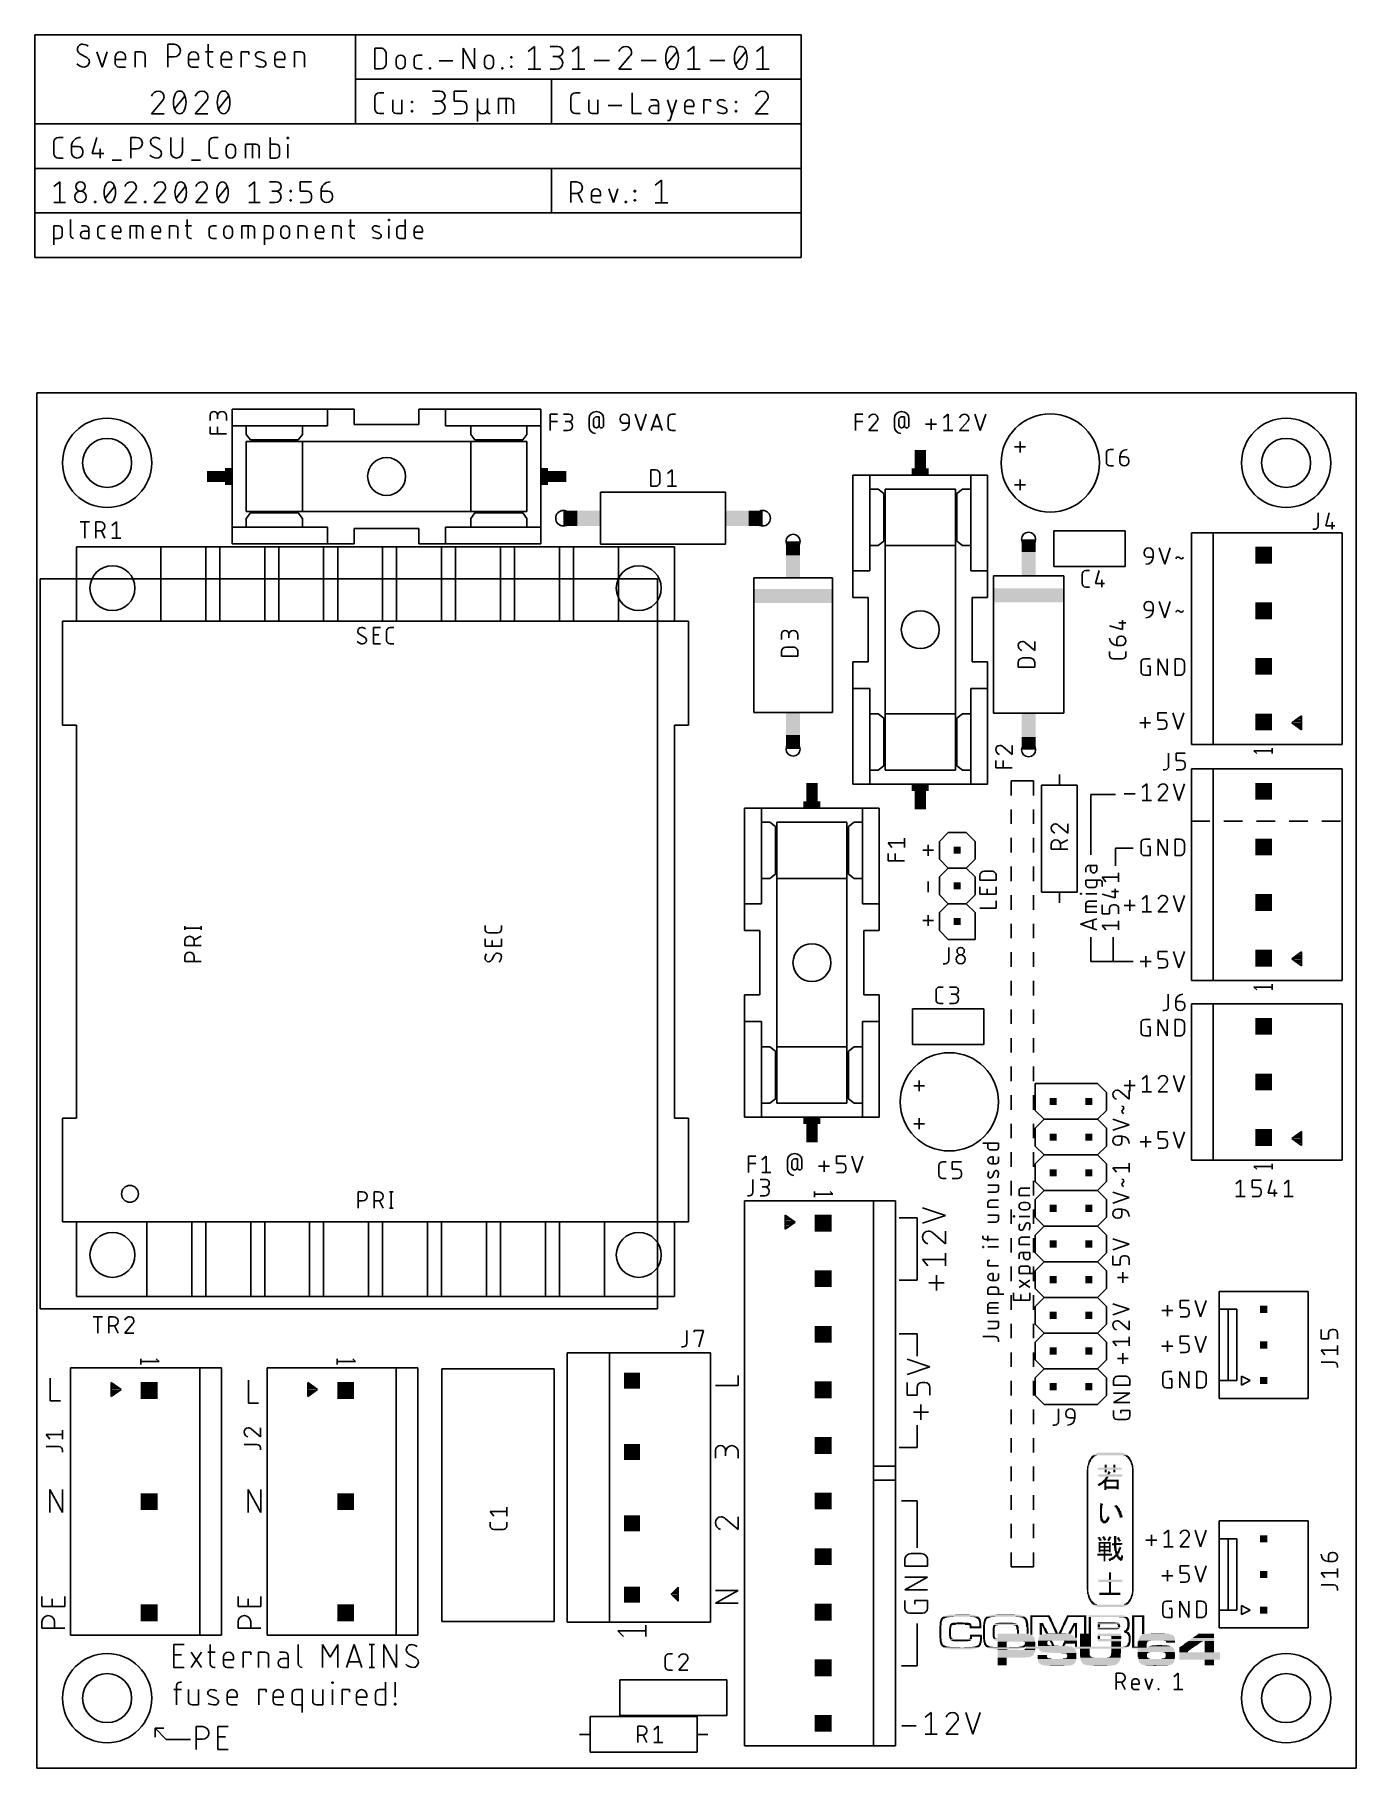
# Model space of a CAD drawing. Extents: x 0 to 94, y 0 to 124.
import ezdxf

# ---------------------------------------------------------------- set-up
doc = ezdxf.new("R2010")
doc.units = 0
for name, color, linetype in [('20', 30, 'CONTINUOUS'), ('21', 253, 'CONTINUOUS'), ('25', 253, 'CONTINUOUS'), ('48', 213, 'CONTINUOUS'), ('51', 253, 'CONTINUOUS')]:
    doc.layers.add(name, color=color, linetype=linetype)

# ---------------------------------------------------------------- blocks, each defined once
blk = doc.blocks.new('RECT')
blk.add_solid([(-0.5, -0.5), (0.5, -0.5), (-0.5, 0.5), (0.5, 0.5)])

msp = doc.modelspace()

# ---------------------------------------------------------------- linework, layer by layer
at = {"layer": '20'}
for p, q in [((94, 98), (0, 98)), ((0, 98), (0, 0)), ((94, 0), (94, 98)), ((0, 0), (94, 0))]:
    msp.add_line(p, q, dxfattribs=at)
for centre, radius in [((24.9113, 92.0325), 1.35), ((5.38, 84.075), 1.6), ((42.88, 84.075), 1.6), ((62.9325, 81.12), 1.35), ((55.2138, 57.3938), 1.35), ((5.38, 36.575), 1.6), ((42.88, 36.575), 1.6)]:
    msp.add_circle(centre, radius, dxfattribs=at)
at = {"layer": '21'}
for p, q in [((2.3898, 110.3376), (2.3898, 109.2158)), ((10.7106, 110.3376), (10.7106, 109.2158)), ((22.3459, 110.3376), (22.3459, 109.2158)), ((25.0432, 110.2628), (25.0432, 110.3376)), ((25.0432, 110.3376), (25.118, 110.3376)), ((25.118, 110.2628), (25.0432, 110.2628)), ((25.118, 110.3376), (25.118, 110.2628)), ((26.2381, 110.3376), (26.2381, 108.9914)), ((1.2002, 108.5427), (1.2002, 109.8889)), ((1.2002, 109.8889), (1.5741, 109.8889)), ((1.5741, 108.9914), (1.2002, 108.9914)), ((1.7985, 109.6645), (1.7985, 109.2158)), ((3.4733, 109.8889), (3.1741, 109.8889)), ((3.6977, 109.5149), (3.3611, 109.5149)), ((3.3611, 108.9914), (3.6977, 108.9914)), ((3.6977, 108.9914), (3.6977, 109.6645)), ((4.3419, 109.2158), (4.3419, 109.6645)), ((4.5662, 109.8889), (4.8654, 109.8889)), ((4.8654, 108.9914), (4.5662, 108.9914)), ((5.3894, 109.2158), (5.3894, 109.5897)), ((5.9877, 109.4401), (5.3894, 109.4401)), ((5.9877, 108.9914), (5.6137, 108.9914)), ((5.9877, 109.5897), (5.9877, 109.4401)), ((6.6543, 108.9914), (6.6543, 109.8889)), ((6.6543, 109.8889), (7.3274, 109.8889)), ((7.103, 108.9914), (7.103, 109.8889)), ((7.5517, 109.6645), (7.5517, 108.9914)), ((8.2183, 109.2158), (8.2183, 109.5897)), ((8.8166, 109.4401), (8.2183, 109.4401)), ((8.8166, 108.9914), (8.4427, 108.9914)), ((8.8166, 109.5897), (8.8166, 109.4401)), ((9.4503, 108.9914), (9.4503, 109.8889)), ((9.4503, 109.8889), (9.8242, 109.8889)), ((10.0486, 109.6645), (10.0486, 108.9914)), ((10.561, 109.8889), (11.0098, 109.8889)), ((10.935, 108.9914), (11.0098, 108.9914)), ((12.2812, 109.2158), (12.2812, 109.6645)), ((12.5056, 109.8889), (12.8047, 109.8889)), ((12.8047, 108.9914), (12.5056, 108.9914)), ((13.3287, 109.2906), (13.3287, 109.5897)), ((13.927, 109.5897), (13.927, 109.2906)), ((14.5936, 108.9914), (14.5936, 109.8889)), ((14.5936, 109.8889), (15.2667, 109.8889)), ((15.0423, 108.9914), (15.0423, 109.8889)), ((15.4911, 109.6645), (15.4911, 108.9914)), ((16.2119, 108.5427), (16.2119, 109.8889)), ((16.2119, 109.8889), (16.5858, 109.8889)), ((16.5858, 108.9914), (16.2119, 108.9914)), ((16.8102, 109.6645), (16.8102, 109.2158)), ((17.3896, 109.2906), (17.3896, 109.5897)), ((17.9879, 109.5897), (17.9879, 109.2906)), ((18.6216, 108.9914), (18.6216, 109.8889)), ((18.6216, 109.8889), (18.9955, 109.8889)), ((19.2199, 109.6645), (19.2199, 108.9914)), ((19.8536, 109.2158), (19.8536, 109.5897)), ((20.4519, 109.4401), (19.8536, 109.4401)), ((20.4519, 108.9914), (20.0779, 108.9914)), ((20.4519, 109.5897), (20.4519, 109.4401)), ((21.0855, 108.9914), (21.0855, 109.8889)), ((21.0855, 109.8889), (21.4595, 109.8889)), ((21.6838, 109.6645), (21.6838, 108.9914)), ((22.1963, 109.8889), (22.645, 109.8889)), ((22.5702, 108.9914), (22.645, 108.9914)), ((24.4006, 109.3653), (24.0267, 109.5149)), ((25.0806, 108.9914), (25.0806, 109.8889)), ((25.6398, 109.2158), (25.6398, 109.6645)), ((25.8641, 109.8889), (26.2381, 109.8889)), ((26.2381, 108.9914), (25.8641, 108.9914)), ((26.8803, 109.2158), (26.8803, 109.5897)), ((27.4787, 109.4401), (26.8803, 109.4401)), ((27.4787, 108.9914), (27.1047, 108.9914)), ((27.4787, 109.5897), (27.4787, 109.4401)), ((13.9113, 96.8325), (13.9113, 88.4325)), ((20.7112, 96.8325), (13.9113, 96.8325)), ((22.6113, 96.8325), (20.7112, 96.8325)), ((20.7112, 96.8325), (20.7112, 95.6325)), ((22.6113, 95.7325), (22.6113, 96.8325)), ((29.1113, 96.8325), (27.2112, 96.8325)), ((27.2112, 96.8325), (27.2112, 95.7325)), ((35.9113, 96.8325), (29.1113, 96.8325)), ((29.1113, 95.6325), (29.1113, 96.8325)), ((35.9113, 95.6325), (35.9113, 96.8325)), ((36.5633, 95.3008), (36.5633, 96.4692)), ((36.5633, 96.4692), (37.0826, 96.4692)), ((37.5135, 96.4692), (37.903, 96.4692)), ((42.6302, 96.4692), (43.0197, 95.3008)), ((43.0197, 95.3008), (43.4092, 96.4692)), ((43.7732, 95.3008), (44.1627, 96.4692)), ((44.1627, 96.4692), (44.5522, 95.3008)), ((45.2375, 96.4692), (45.4971, 96.4692)), ((58.312, 95.3008), (58.312, 96.4692)), ((58.312, 96.4692), (58.8313, 96.4692)), ((64.5963, 96.2096), (64.9208, 96.4692)), ((64.9208, 96.4692), (64.9208, 95.3008)), ((66.8174, 96.4692), (67.2068, 95.3008)), ((67.2068, 95.3008), (67.5963, 96.4692)), ((20.7112, 95.6325), (13.9113, 95.6325)), ((14.9113, 95.6325), (14.9113, 95.0325)), ((18.9113, 95.0325), (18.9113, 95.6325)), ((27.2112, 95.7325), (22.6113, 95.7325)), ((30.9113, 95.6325), (29.1113, 95.6325)), ((34.9113, 95.6325), (30.9113, 95.6325)), ((30.9113, 95.6325), (30.9113, 95.0325)), ((35.9113, 95.6325), (34.9113, 95.6325)), ((34.9113, 95.0325), (34.9113, 95.6325)), ((35.9113, 87.2325), (35.9113, 95.6325)), ((36.5633, 95.9499), (37.0826, 95.9499)), ((37.5135, 95.3008), (37.8381, 95.3008)), ((37.903, 95.9499), (37.6434, 95.9499)), ((39.3381, 96.1446), (39.3381, 95.5929)), ((39.6627, 96.0797), (39.6627, 95.6903)), ((40.0521, 96.2745), (39.8574, 96.2745)), ((40.0521, 96.2745), (40.0521, 95.6578)), ((40.3767, 95.6578), (40.3767, 96.1446)), ((41.5521, 96.0797), (41.5521, 96.1446)), ((42.2012, 95.8201), (41.8118, 95.8201)), ((42.2012, 96.1446), (42.2012, 95.8201)), ((44.4548, 95.5929), (43.8706, 95.5929)), ((44.9778, 95.5604), (44.9778, 96.2096)), ((45.4971, 95.3008), (45.2375, 95.3008)), ((58.312, 95.9499), (58.8313, 95.9499)), ((59.814, 95.9499), (59.2623, 95.3008)), ((59.2623, 95.3008), (59.9114, 95.3008)), ((61.0869, 96.1446), (61.0869, 95.5929)), ((61.4114, 96.0797), (61.4114, 95.6903)), ((61.8009, 96.2745), (61.6061, 96.2745)), ((61.8009, 96.2745), (61.8009, 95.6578)), ((62.1254, 95.6578), (62.1254, 96.1446)), ((63.3122, 95.7552), (64.0911, 95.7552)), ((63.7016, 95.3657), (63.7016, 96.1446)), ((64.5963, 95.3008), (65.2454, 95.3008)), ((66.291, 95.9499), (65.7393, 95.3008)), ((65.7393, 95.3008), (66.3884, 95.3008)), ((14.9113, 95.0325), (15.2113, 94.6325)), ((14.9113, 89.5325), (14.9113, 94.5325)), ((14.9113, 94.5325), (18.9113, 94.5325)), ((14.9113, 94.5325), (18.9113, 94.5325)), ((15.2113, 94.6325), (18.6113, 94.6325)), ((18.6113, 94.6325), (18.9113, 95.0325)), ((18.9113, 94.5325), (30.9113, 94.5325)), ((18.9113, 94.5325), (18.9113, 89.5325)), ((30.9113, 95.0325), (31.2113, 94.6325)), ((30.9113, 94.5325), (34.9113, 94.5325)), ((30.9113, 94.5325), (30.9113, 89.5325)), ((30.9113, 94.5325), (34.9113, 94.5325)), ((31.2113, 94.6325), (34.6112, 94.6325)), ((34.6112, 94.6325), (34.9113, 95.0325)), ((34.9113, 94.5325), (34.9113, 89.5325)), ((69.657, 94.1352), (70.436, 94.1352)), ((70.0465, 93.7457), (70.0465, 94.5246)), ((59.3325, 92.12), (58.1325, 92.12)), ((58.1325, 92.12), (58.1325, 85.32)), ((67.7325, 92.12), (59.3325, 92.12)), ((59.3325, 92.12), (59.3325, 91.12)), ((66.5325, 85.32), (66.5325, 92.12)), ((67.7325, 85.32), (67.7325, 92.12)), ((69.657, 91.4364), (70.4359, 91.4364)), ((70.0464, 91.0469), (70.0464, 91.8258)), ((40.1588, 87.2088), (40.1588, 90.9087)), ((40.1588, 90.9087), (49.0588, 90.9087)), ((49.0588, 90.9087), (49.0588, 87.2088)), ((59.3325, 91.12), (59.3325, 87.12)), ((59.9325, 91.12), (59.3325, 91.12)), ((60.3325, 90.82), (59.9325, 91.12)), ((60.3325, 87.42), (60.3325, 90.82)), ((60.4325, 87.12), (60.4325, 91.12)), ((60.4325, 91.12), (65.4325, 91.12)), ((60.4325, 87.12), (60.4325, 91.12)), ((65.4325, 91.12), (65.4325, 87.12)), ((65.4325, 91.12), (65.4325, 87.12)), ((65.9325, 91.12), (65.5325, 90.82)), ((65.5325, 90.82), (65.5325, 87.42)), ((66.5325, 91.12), (65.9325, 91.12)), ((18.9113, 89.5325), (14.9113, 89.5325)), ((18.9113, 89.5325), (14.9113, 89.5325)), ((15.2113, 89.4325), (14.9113, 89.0325)), ((14.9113, 89.0325), (14.9113, 88.4325)), ((18.6113, 89.4325), (15.2113, 89.4325)), ((18.9113, 89.0325), (18.6113, 89.4325)), ((30.9113, 89.5325), (18.9113, 89.5325)), ((18.9113, 88.4325), (18.9113, 89.0325)), ((34.9113, 89.5325), (30.9113, 89.5325)), ((34.9113, 89.5325), (30.9113, 89.5325)), ((31.2113, 89.4325), (30.9113, 89.0325)), ((30.9113, 89.0325), (30.9113, 88.4325)), ((34.6112, 89.4325), (31.2113, 89.4325)), ((34.9113, 89.0325), (34.6112, 89.4325)), ((34.9113, 88.4325), (34.9113, 89.0325)), ((13.9113, 88.4325), (13.9113, 87.2325)), ((13.9113, 88.4325), (14.9113, 88.4325)), ((14.9113, 88.4325), (18.9113, 88.4325)), ((18.9113, 88.4325), (20.7112, 88.4325)), ((20.7112, 88.4325), (20.7112, 87.2325)), ((22.6113, 87.2325), (22.6113, 88.3325)), ((22.6113, 88.3325), (27.2112, 88.3325)), ((27.2112, 88.3325), (27.2112, 87.2325)), ((29.1113, 87.2325), (29.1113, 88.4325)), ((29.1113, 88.4325), (35.9113, 88.4325)), ((72.4575, 88.1613), (72.4575, 85.6213)), ((72.4575, 88.1613), (77.5375, 88.1613)), ((77.5375, 85.6213), (77.5375, 88.1613)), ((83.8, 88.0263), (82.25, 88.0263)), ((82.25, 88.0263), (82.25, 72.9463)), ((93, 88.0263), (83.8, 88.0263)), ((83.8, 72.9463), (83.8, 88.0263)), ((93, 72.9463), (93, 88.0263)), ((2.83, 81.725), (2.83, 87.025)), ((45.43, 87.025), (2.83, 87.025)), ((8.83, 81.725), (8.83, 87.025)), ((12.03, 81.725), (12.03, 87.025)), ((13.03, 81.725), (13.03, 87.025)), ((13.9113, 87.2325), (20.7112, 87.2325)), ((16.23, 81.725), (16.23, 87.025)), ((17.23, 81.725), (17.23, 87.025)), ((20.43, 81.725), (20.43, 87.025)), ((20.7112, 87.2325), (22.6113, 87.2325)), ((21.43, 81.725), (21.43, 87.025)), ((24.63, 81.725), (24.63, 87.025)), ((25.63, 81.725), (25.63, 87.025)), ((27.2112, 87.2325), (29.1113, 87.2325)), ((28.83, 81.725), (28.83, 87.025)), ((29.1113, 87.2325), (35.9113, 87.2325)), ((29.83, 81.725), (29.83, 87.025)), ((33.03, 81.725), (33.03, 87.025)), ((34.03, 81.725), (34.03, 87.025)), ((37.23, 81.725), (37.23, 87.025)), ((38.23, 81.725), (38.23, 87.025)), ((49.0588, 87.2088), (40.1588, 87.2088)), ((41.43, 81.725), (41.43, 87.025)), ((45.43, 81.725), (45.43, 87.025)), ((59.3325, 87.12), (59.3325, 85.32)), ((59.3325, 87.12), (59.9325, 87.12)), ((59.9325, 87.12), (60.3325, 87.42)), ((60.4325, 75.12), (60.4325, 87.12)), ((60.4325, 87.12), (65.4325, 87.12)), ((65.4325, 87.12), (65.4325, 75.12)), ((65.5325, 87.42), (65.9325, 87.12)), ((65.9325, 87.12), (66.5325, 87.12)), ((78.8802, 86.5547), (78.8802, 86.6196)), ((79.5293, 86.6196), (79.5293, 86.2951)), ((79.9583, 86.9442), (80.3478, 85.7758)), ((80.3478, 85.7758), (80.7372, 86.9442)), ((58.1325, 85.32), (58.1325, 83.42)), ((59.3325, 85.32), (58.1325, 85.32)), ((67.7325, 85.32), (66.5325, 85.32)), ((67.7325, 83.42), (67.7325, 85.32)), ((77.5375, 85.6213), (72.4575, 85.6213)), ((79.5293, 86.2951), (79.1398, 86.2951)), ((0.225, 32.7375), (0.225, 84.7375)), ((0.225, 84.7375), (44.225, 84.7375)), ((44.225, 84.7375), (44.225, 32.7375)), ((51.0738, 75.2125), (51.0738, 84.8125)), ((51.0738, 84.8125), (56.6738, 84.8125)), ((56.6738, 84.8125), (56.6738, 75.2125)), ((68.1525, 75.1613), (68.1525, 84.9613)), ((68.1525, 84.9613), (73.1525, 84.9613)), ((73.1525, 84.9613), (73.1525, 75.1613)), ((58.1325, 83.42), (59.2325, 83.42)), ((59.2325, 83.42), (59.2325, 78.82)), ((66.6325, 78.82), (66.6325, 83.42)), ((66.6325, 83.42), (67.7325, 83.42)), ((78.8802, 82.7447), (78.8802, 82.8096)), ((79.5293, 82.8096), (79.5293, 82.4851)), ((79.9583, 83.1342), (80.3478, 81.9658)), ((80.3478, 81.9658), (80.7372, 83.1342)), ((1.83, 81.725), (2.83, 81.725)), ((1.83, 74.325), (1.83, 81.725)), ((45.43, 81.725), (2.83, 81.725)), ((8.83, 81.725), (12.03, 81.725)), ((13.03, 81.725), (16.23, 81.725)), ((17.23, 81.725), (20.43, 81.725)), ((21.43, 81.725), (24.63, 81.725)), ((25.63, 81.725), (28.83, 81.725)), ((29.83, 81.725), (33.03, 81.725)), ((34.03, 81.725), (37.23, 81.725)), ((38.23, 81.725), (41.43, 81.725)), ((46.43, 81.725), (45.43, 81.725)), ((46.43, 74.325), (46.43, 81.725)), ((77.0712, 81.5955), (77.5905, 81.5955)), ((77.3308, 81.1411), (77.3308, 81.7902)), ((79.5293, 82.4851), (79.1398, 82.4851)), ((23.3436, 80.5926), (22.9865, 80.7874)), ((23.9695, 80.1058), (23.9695, 81.2742)), ((23.9695, 81.2742), (24.4888, 81.2742)), ((23.9695, 80.7549), (24.359, 80.7549)), ((24.9164, 80.3654), (24.9164, 81.0146)), ((25.1761, 81.2742), (25.4357, 81.2742)), ((76.422, 81.4007), (77.3308, 81.1411)), ((76.9413, 79.9981), (76.9413, 80.3876)), ((77.201, 80.6472), (77.2659, 80.6472)), ((24.4888, 80.1058), (23.9695, 80.1058)), ((25.4357, 80.1058), (25.1761, 80.1058)), ((76.422, 79.3019), (76.422, 79.5616)), ((77.2659, 79.9981), (76.9413, 79.9981)), ((77.5905, 79.5616), (77.5905, 79.3019)), ((59.2325, 78.82), (58.1325, 78.82)), ((58.1325, 78.82), (58.1325, 76.92)), ((67.7325, 78.82), (66.6325, 78.82)), ((67.7325, 76.92), (67.7325, 78.82)), ((77.3308, 79.0423), (76.6817, 79.0423)), ((78.6617, 78.1329), (78.6617, 78.7821)), ((78.9213, 79.0417), (79.3108, 79.0417)), ((79.3108, 77.8733), (78.9213, 77.8733)), ((79.1161, 78.5224), (79.3108, 78.5224)), ((79.3108, 78.5224), (79.3108, 77.8733)), ((79.8809, 77.8733), (79.8809, 79.0417)), ((79.8809, 79.0417), (80.53, 77.8733)), ((80.53, 77.8733), (80.53, 79.0417)), ((81.1001, 77.8733), (81.1001, 79.0417)), ((81.1001, 79.0417), (81.4246, 79.0417)), ((81.4246, 77.8733), (81.1001, 77.8733)), ((81.7492, 78.7171), (81.7492, 78.1979)), ((58.1325, 76.92), (58.1325, 70.12)), ((58.1325, 76.92), (59.3325, 76.92)), ((59.3325, 76.92), (59.3325, 70.12)), ((66.5325, 75.12), (66.5325, 76.92)), ((66.5325, 76.92), (67.7325, 76.92)), ((67.7325, 70.12), (67.7325, 76.92)), ((1.83, 74.325), (2.83, 74.325)), ((2.83, 74.325), (2.83, 46.325)), ((45.43, 46.325), (45.43, 74.325)), ((45.43, 74.325), (46.43, 74.325)), ((56.6738, 75.2125), (51.0738, 75.2125)), ((59.9325, 75.12), (59.3325, 75.12)), ((60.3325, 74.82), (59.9325, 75.12)), ((60.3325, 71.42), (60.3325, 74.82)), ((60.4325, 71.12), (60.4325, 75.12)), ((60.4325, 75.12), (65.4325, 75.12)), ((60.4325, 71.12), (60.4325, 75.12)), ((65.4325, 75.12), (65.4325, 71.12)), ((65.4325, 75.12), (65.4325, 71.12)), ((65.9325, 75.12), (65.5325, 74.82)), ((65.5325, 74.82), (65.5325, 71.42)), ((66.5325, 75.12), (65.9325, 75.12)), ((66.5325, 71.12), (66.5325, 75.12)), ((73.1525, 75.1613), (68.1525, 75.1613)), ((78.5668, 74.4864), (79.3458, 74.4864)), ((78.9563, 74.097), (78.9563, 74.8759)), ((79.8509, 74.6812), (79.8509, 75.2005)), ((79.8509, 75.2005), (80.5, 75.2005)), ((80.2404, 74.6812), (79.8509, 74.6812)), ((80.5, 74.2917), (80.5, 74.4215)), ((80.929, 75.2005), (81.3185, 74.032)), ((81.3185, 74.032), (81.708, 75.2005)), ((90.1, 74.9862), (89.4, 74.4862)), ((89.4, 74.4862), (90.1, 73.9862)), ((89.4879, 74.549), (90.1, 74.549)), ((89.49, 74.422), (90.1, 74.422)), ((89.6656, 74.676), (90.1, 74.676)), ((89.6677, 74.295), (90.1, 74.295)), ((89.8435, 74.803), (90.1, 74.803)), ((89.8456, 74.168), (90.1, 74.168)), ((90.0213, 74.93), (90.1, 74.93)), ((90.1, 73.9862), (90.1, 74.9862)), ((79.8509, 74.032), (80.2404, 74.032)), ((82.25, 72.9463), (83.8, 72.9463)), ((83.8, 72.9463), (93, 72.9463)), ((90.0234, 74.041), (90.1, 74.041)), ((86.9, 72.2863), (86.7, 72.4862)), ((86.7, 72.4862), (88, 72.4862)), ((88, 72.2863), (88, 72.6863)), ((59.3325, 71.12), (59.9325, 71.12)), ((59.9325, 71.12), (60.3325, 71.42)), ((65.4325, 71.12), (60.4325, 71.12)), ((65.5325, 71.42), (65.9325, 71.12)), ((65.9325, 71.12), (66.5325, 71.12)), ((66.5325, 70.12), (66.5325, 71.12)), ((72.8513, 70.045), (72.8513, 70.807)), ((83.8, 71.1988), (82.25, 71.1988)), ((82.25, 71.1988), (82.25, 56.1188)), ((93, 71.1988), (83.8, 71.1988)), ((83.8, 56.1188), (83.8, 71.1988)), ((93, 56.1188), (93, 71.1988)), ((58.1325, 70.12), (66.5325, 70.12)), ((66.5325, 70.12), (67.7325, 70.12)), ((69.4, 69.3143), (69.4, 70.35)), ((69.4, 70.35), (71, 70.35)), ((71, 70.35), (71, 69.3143)), ((71.5812, 70.045), (71.5812, 62.425)), ((74.1213, 70.045), (71.5812, 70.045)), ((74.1213, 62.425), (74.1213, 70.045)), ((75.0888, 65.0875), (75.0888, 69.3738)), ((75.0888, 69.3738), (76.835, 69.3738)), ((77.4651, 69.4139), (78.244, 69.4139)), ((78.7492, 69.8683), (79.0737, 70.1279)), ((79.0737, 70.1279), (79.0737, 68.9596)), ((80.4439, 69.6087), (79.8922, 68.9596)), ((80.9703, 70.1279), (81.3597, 68.9596)), ((81.3597, 68.9596), (81.7492, 70.1279)), ((51.6138, 68.3937), (50.4138, 68.3937)), ((50.4138, 68.3937), (50.4138, 61.5938)), ((60.0138, 68.3937), (51.6138, 68.3937)), ((51.6138, 68.3937), (51.6138, 67.3937)), ((58.8138, 61.5938), (58.8138, 68.3937)), ((60.0138, 61.5938), (60.0138, 68.3937)), ((69.4, 67.2786), (69.4, 68.3143)), ((71, 68.3143), (71, 67.2786)), ((78.7492, 68.9596), (79.3983, 68.9596)), ((79.8922, 68.9596), (80.5413, 68.9596)), ((51.6138, 67.3937), (51.6138, 63.3938)), ((52.2138, 67.3937), (51.6138, 67.3937)), ((52.6138, 67.0938), (52.2138, 67.3937)), ((52.6138, 63.6938), (52.6138, 67.0938)), ((52.7138, 63.3938), (52.7138, 67.3937)), ((52.7138, 67.3937), (57.7138, 67.3937)), ((52.7138, 63.3938), (52.7138, 67.3937)), ((57.7138, 67.3937), (57.7138, 63.3938)), ((57.7138, 67.3937), (57.7138, 63.3938)), ((58.2138, 67.3937), (57.8138, 67.0938)), ((57.8138, 67.0938), (57.8138, 63.6938)), ((58.8138, 67.3937), (58.2138, 67.3937)), ((82.2325, 67.4688), (83.5598, 67.4688)), ((84.5598, 67.4688), (85.887, 67.4688)), ((86.887, 67.4688), (88.2143, 67.4688)), ((89.2143, 67.4688), (90.5415, 67.4688)), ((91.5415, 67.4688), (92.8688, 67.4688)), ((63.4948, 65.0105), (63.4948, 65.7895)), ((64.2938, 66.04), (64.9288, 66.675)), ((64.2938, 64.77), (64.2938, 66.04)), ((64.9288, 66.675), (66.1988, 66.675)), ((66.1988, 66.675), (66.8338, 66.04)), ((66.8338, 66.04), (66.8338, 64.77)), ((69.4, 65.2429), (69.4, 66.2786)), ((71, 66.2786), (71, 65.2429)), ((76.835, 64.2938), (76.835, 65.5637)), ((76.835, 65.5637), (78.105, 65.5637)), ((78.6617, 65.2817), (78.6617, 65.9308)), ((78.9213, 66.1904), (79.3108, 66.1904)), ((79.1161, 65.6712), (79.3108, 65.6712)), ((79.3108, 65.6712), (79.3108, 65.0221)), ((79.8809, 65.0221), (79.8809, 66.1904)), ((79.8809, 66.1904), (80.53, 65.0221)), ((80.53, 65.0221), (80.53, 66.1904)), ((81.1001, 65.0221), (81.1001, 66.1904)), ((81.1001, 66.1904), (81.4246, 66.1904)), ((81.7492, 65.8659), (81.7492, 65.3466)), ((63.8843, 65.4), (63.1054, 65.4)), ((64.9288, 64.135), (64.2938, 64.77)), ((66.8338, 64.77), (66.1988, 64.135)), ((69.4, 63.2071), (69.4, 64.2429)), ((71, 64.2429), (71, 63.2071)), ((75.5142, 64.3083), (74.93, 64.3083)), ((75.0598, 64.3083), (75.0598, 64.0162)), ((75.5142, 64.0162), (75.5142, 64.3083)), ((79.3108, 65.0221), (78.9213, 65.0221)), ((81.4246, 65.0221), (81.1001, 65.0221)), ((51.6138, 63.3938), (51.6138, 61.5938)), ((51.6138, 63.3938), (52.2138, 63.3938)), ((52.2138, 63.3938), (52.6138, 63.6938)), ((52.7138, 51.3938), (52.7138, 63.3938)), ((52.7138, 63.3938), (57.7138, 63.3938)), ((57.7138, 63.3938), (57.7138, 51.3938)), ((57.8138, 63.6938), (58.2138, 63.3938)), ((58.2138, 63.3938), (58.8138, 63.3938)), ((63.4948, 62.4105), (63.4948, 63.1895)), ((64.2938, 63.5), (64.9288, 64.135)), ((64.2938, 62.23), (64.2938, 63.5)), ((64.9288, 64.135), (66.1988, 64.135)), ((66.1988, 64.135), (66.8338, 63.5)), ((66.8338, 63.5), (66.8338, 62.23)), ((67.1808, 63.2649), (67.1808, 63.5895)), ((68.3492, 63.2649), (67.1808, 63.2649)), ((67.5054, 63.914), (68.0246, 63.914)), ((68.3492, 63.5895), (68.3492, 63.2649)), ((74.7353, 64.1136), (74.7353, 63.8539)), ((74.7353, 62.9551), (74.7353, 63.2796)), ((74.7353, 63.2796), (75.7089, 63.2796)), ((75.5142, 63.2796), (75.5142, 62.9551)), ((76.1579, 63.1549), (75.8983, 63.4795)), ((75.8983, 63.4795), (77.0667, 63.4795)), ((75.9037, 63.0849), (75.9037, 62.8252)), ((77.0667, 63.1549), (77.0667, 63.8041)), ((64.9288, 61.595), (64.2938, 62.23)), ((66.8338, 62.23), (66.1988, 61.595)), ((67.1808, 62.2766), (67.1808, 62.7959)), ((68.3492, 62.2766), (67.1808, 62.2766)), ((67.7001, 62.2766), (67.7001, 62.666)), ((68.3492, 62.7959), (68.3492, 62.2766)), ((68.3492, 61.286), (68.3492, 61.8053)), ((69.4, 61.1714), (69.4, 62.2071)), ((71, 62.2071), (71, 61.1714)), ((71.5812, 62.425), (74.1213, 62.425)), ((72.8513, 62.425), (72.8513, 61.663)), ((74.3458, 62.2695), (74.3458, 62.3344)), ((74.3458, 62.3344), (74.4107, 62.3344)), ((74.4107, 62.2695), (74.3458, 62.2695)), ((74.4107, 62.3344), (74.4107, 62.2695)), ((75.5142, 62.302), (74.7353, 62.302)), ((75.3195, 62.7603), (74.93, 62.7603)), ((74.93, 61.777), (75.5142, 61.777)), ((75.8983, 62.2716), (76.8071, 62.0119)), ((76.5474, 62.4663), (77.0667, 62.4663)), ((76.8071, 62.0119), (76.8071, 62.6611)), ((77.8545, 61.087), (77.8545, 61.8659)), ((78.7492, 61.9308), (79.0737, 62.1905)), ((79.0737, 62.1905), (79.0737, 61.0221)), ((80.9703, 62.1905), (81.3597, 61.0221)), ((81.3597, 61.0221), (81.7492, 62.1905)), ((50.4138, 61.5938), (50.4138, 59.6938)), ((51.6138, 61.5938), (50.4138, 61.5938)), ((60.0138, 61.5938), (58.8138, 61.5938)), ((60.0138, 59.6938), (60.0138, 61.5938)), ((63.4948, 60.0105), (63.4948, 60.7895)), ((64.2938, 60.96), (64.9288, 61.595)), ((64.2938, 59.69), (64.2938, 60.96)), ((64.9288, 61.595), (66.1988, 61.595)), ((66.1988, 61.595), (66.8338, 60.96)), ((66.8338, 60.96), (66.8338, 59.69)), ((67.1808, 61.286), (68.3492, 61.286)), ((74.3458, 60.1303), (75.5142, 60.5197)), ((74.7353, 60.9981), (74.7353, 61.5823)), ((75.5142, 61.3876), (74.7353, 61.3876)), ((75.5142, 60.9981), (74.7353, 60.9981)), ((75.8983, 60.8689), (75.8983, 61.5181)), ((76.4176, 60.8689), (75.8983, 60.8689)), ((76.4176, 61.2584), (76.4176, 60.8689)), ((76.8071, 61.5181), (76.6772, 61.5181)), ((77.0667, 60.8689), (77.0667, 61.2584)), ((77.4651, 61.4764), (78.244, 61.4764)), ((78.7492, 61.0221), (79.3983, 61.0221)), ((80.4439, 61.6712), (79.8922, 61.0221)), ((79.8922, 61.0221), (80.5413, 61.0221)), ((10.5458, 59.7253), (10.5458, 59.9849)), ((10.5458, 59.8551), (11.7142, 59.8551)), ((11.7142, 59.7253), (11.7142, 59.9849)), ((31.9258, 59.7836), (31.9258, 60.0432)), ((32.8346, 59.5239), (32.1854, 59.5239)), ((33.0942, 60.0432), (33.0942, 59.7836)), ((50.4138, 59.6938), (51.5138, 59.6938)), ((51.5138, 59.6938), (51.5138, 55.0938)), ((58.9138, 55.0938), (58.9138, 59.6938)), ((58.9138, 59.6938), (60.0138, 59.6938)), ((63.8843, 60.4), (63.1054, 60.4)), ((64.2938, 59.69), (64.9288, 59.055)), ((66.8338, 59.055), (66.8338, 59.69)), ((69.4, 59.1357), (69.4, 60.1714)), ((71, 60.1714), (71, 59.1357)), ((75.5142, 59.7408), (74.3458, 60.1303)), ((75.2221, 60.4224), (75.2221, 59.8382)), ((76.1579, 59.726), (75.8983, 60.0505)), ((75.8983, 60.0505), (77.0667, 60.0505)), ((77.0667, 59.726), (77.0667, 60.3751)), ((10.5458, 58.6235), (10.5458, 58.9481)), ((11.7142, 58.6235), (10.5458, 58.6235)), ((11.7142, 59.2726), (11.1949, 59.013)), ((11.1949, 58.9481), (11.1949, 58.6235)), ((31.9258, 58.577), (31.9258, 59.0963)), ((33.0942, 58.577), (31.9258, 58.577)), ((32.4451, 58.577), (32.4451, 58.9665)), ((33.0942, 59.0963), (33.0942, 58.577)), ((64.9288, 59.055), (66.1988, 59.055)), ((66.1988, 59.055), (66.8338, 59.055)), ((69.4, 57.1), (69.4, 58.1357)), ((71, 58.1357), (71, 57.1)), ((75.0888, 57.4675), (75.0888, 59.2138)), ((76.6763, 57.4675), (76.6763, 59.2138)), ((79.8922, 57.6712), (79.8922, 58.1905)), ((79.8922, 58.1905), (80.5413, 58.1905)), ((80.9703, 58.1905), (81.3597, 57.0221)), ((81.3597, 57.0221), (81.7492, 58.1905)), ((90.1, 58.1588), (89.4, 57.6588)), ((90.1, 57.1588), (90.1, 58.1588)), ((10.5458, 57.4901), (10.5458, 57.8146)), ((11.7142, 57.4901), (10.5458, 57.4901)), ((11.1949, 57.8146), (11.1949, 57.4901)), ((32.6074, 57.9511), (32.4126, 57.594)), ((76.6763, 57.4675), (75.0888, 57.4675)), ((78.105, 57.4675), (76.6763, 57.4675)), ((78.6081, 57.4764), (79.387, 57.4764)), ((78.9975, 57.087), (78.9975, 57.8659)), ((80.2816, 57.6712), (79.8922, 57.6712)), ((79.8922, 57.0221), (80.2816, 57.0221)), ((80.5413, 57.2817), (80.5413, 57.4115)), ((89.4, 57.6588), (90.1, 57.1588)), ((89.401, 57.658), (90.1, 57.658)), ((89.5768, 57.785), (90.1, 57.785)), ((89.5789, 57.531), (90.1, 57.531)), ((89.7546, 57.912), (90.1, 57.912)), ((89.7567, 57.404), (90.1, 57.404)), ((89.9323, 58.039), (90.1, 58.039)), ((89.9344, 57.277), (90.1, 57.277)), ((69.4, 55.0643), (69.4, 56.1)), ((71, 56.1), (71, 55.0643)), ((82.25, 56.1188), (83.8, 56.1188)), ((83.8, 56.1188), (93, 56.1188)), ((86.9, 55.4588), (86.7, 55.6588)), ((86.7, 55.6588), (88, 55.6588)), ((88, 55.4588), (88, 55.8588)), ((51.5138, 55.0938), (50.4138, 55.0938)), ((50.4138, 55.0938), (50.4138, 53.1938)), ((60.0138, 55.0938), (58.9138, 55.0938)), ((60.0138, 53.1938), (60.0138, 55.0938)), ((83.8, 54.455), (82.25, 54.455)), ((82.25, 54.455), (82.25, 43.335)), ((93, 54.455), (83.8, 54.455)), ((83.8, 43.335), (83.8, 54.455)), ((93, 43.335), (93, 54.455)), ((50.4138, 53.1938), (50.4138, 46.3938)), ((50.4138, 53.1938), (51.6138, 53.1938)), ((51.6138, 53.1938), (51.6138, 46.3938)), ((58.8138, 51.3938), (58.8138, 53.1938)), ((58.8138, 53.1938), (60.0138, 53.1938)), ((60.0138, 46.3938), (60.0138, 53.1938)), ((62.3713, 54.11), (62.3713, 51.57)), ((62.3713, 54.11), (67.4513, 54.11)), ((67.4513, 51.57), (67.4513, 54.11)), ((69.4, 53.0286), (69.4, 54.0643)), ((71, 54.0643), (71, 53.0286)), ((78.9213, 53.3555), (79.3108, 53.3555)), ((79.8809, 52.187), (79.8809, 53.3555)), ((79.8809, 53.3555), (80.53, 52.187)), ((80.53, 52.187), (80.53, 53.3555)), ((81.1001, 52.187), (81.1001, 53.3555)), ((81.1001, 53.3555), (81.4246, 53.3555)), ((69.4, 50.9929), (69.4, 52.0286)), ((71, 52.0286), (71, 50.9929)), ((78.6617, 52.4467), (78.6617, 53.0958)), ((79.3108, 52.187), (78.9213, 52.187)), ((79.1161, 52.8362), (79.3108, 52.8362)), ((79.3108, 52.8362), (79.3108, 52.187)), ((81.4246, 52.187), (81.1001, 52.187)), ((81.7492, 53.0309), (81.7492, 52.5116)), ((52.2138, 51.3938), (51.6138, 51.3938)), ((52.6138, 51.0938), (52.2138, 51.3938)), ((52.6138, 47.6938), (52.6138, 51.0938)), ((52.7138, 47.3938), (52.7138, 51.3938)), ((52.7138, 51.3938), (57.7138, 51.3938)), ((52.7138, 47.3938), (52.7138, 51.3938)), ((57.7138, 51.3938), (57.7138, 47.3938)), ((57.7138, 51.3938), (57.7138, 47.3938)), ((58.2138, 51.3938), (57.8138, 51.0938)), ((57.8138, 51.0938), (57.8138, 47.6938)), ((58.8138, 51.3938), (58.2138, 51.3938)), ((58.8138, 47.3938), (58.8138, 51.3938)), ((67.4513, 51.57), (62.3713, 51.57)), ((69.4, 48.9571), (69.4, 49.9929)), ((71, 49.9929), (71, 48.9571)), ((62.4671, 48.6202), (63.246, 48.6202)), ((62.8565, 48.2307), (62.8565, 49.0096)), ((71.7613, 48.78), (71.1262, 48.78)), ((71.1262, 48.78), (71.1262, 46.875)), ((71.7613, 48.78), (75.5713, 48.78)), ((75.5713, 48.78), (76.2062, 48.145)), ((77.1701, 48.2155), (77.8192, 47.6637)), ((77.4651, 48.6414), (78.244, 48.6414)), ((77.8192, 47.6637), (77.8192, 48.3129)), ((77.8545, 48.252), (77.8545, 49.0309)), ((78.7492, 49.0958), (79.0737, 49.3555)), ((78.7492, 48.187), (79.3983, 48.187)), ((79.0737, 49.3555), (79.0737, 48.187)), ((80.4439, 48.8362), (79.8922, 48.187)), ((79.8922, 48.187), (80.5413, 48.187)), ((80.9703, 49.3555), (81.3597, 48.187)), ((81.3597, 48.187), (81.7492, 49.3555)), ((51.6138, 47.3938), (52.2138, 47.3938)), ((52.2138, 47.3938), (52.6138, 47.6938)), ((57.7138, 47.3938), (52.7138, 47.3938)), ((57.8138, 47.6938), (58.2138, 47.3938)), ((58.2138, 47.3938), (58.8138, 47.3938)), ((58.8138, 46.3938), (58.8138, 47.3938)), ((69.4, 46.9214), (69.4, 47.9571)), ((71, 47.9571), (71, 46.9214)), ((76.2062, 48.145), (76.2062, 46.875)), ((2.83, 46.325), (1.83, 46.325)), ((1.83, 38.925), (1.83, 46.325)), ((46.43, 46.325), (45.43, 46.325)), ((46.43, 46.325), (46.43, 38.925)), ((50.4138, 46.3938), (58.8138, 46.3938)), ((58.8138, 46.3938), (60.0138, 46.3938)), ((62.467, 45.9214), (63.2459, 45.9214)), ((62.8564, 45.5319), (62.8564, 46.3108)), ((69.4, 44.8857), (69.4, 45.9214)), ((71, 45.9214), (71, 44.8857)), ((71.1262, 46.875), (71.7613, 46.24)), ((71.7613, 46.24), (71.1262, 45.605)), ((75.5713, 46.24), (71.7613, 46.24)), ((76.2062, 46.875), (75.5713, 46.24)), ((75.5713, 46.24), (76.2062, 45.605)), ((77.8192, 45.8547), (76.6508, 46.2442)), ((76.6508, 45.4652), (77.8192, 45.8547)), ((67.3862, 44.5478), (68.5038, 44.5478)), ((67.7587, 44.2374), (67.7587, 44.5478)), ((68.5038, 44.5478), (68.5038, 44.2374)), ((71.1262, 45.605), (71.1262, 44.335)), ((76.2062, 45.605), (76.2062, 44.335)), ((76.9754, 45.0363), (77.2999, 45.0363)), ((77.2999, 45.0363), (77.2999, 44.6468)), ((78.6081, 44.6414), (79.387, 44.6414)), ((78.9975, 44.252), (78.9975, 45.0309)), ((79.8922, 44.8362), (79.8922, 45.3555)), ((79.8922, 45.3555), (80.5413, 45.3555)), ((80.2816, 44.8362), (79.8922, 44.8362)), ((80.5413, 44.4467), (80.5413, 44.5765)), ((80.9703, 45.3555), (81.3597, 44.187)), ((81.3597, 44.187), (81.7492, 45.3555)), ((90.1, 45.375), (89.4, 44.875)), ((89.4, 44.875), (90.1, 44.375)), ((89.4616, 44.831), (90.1, 44.831)), ((89.5162, 44.958), (90.1, 44.958)), ((89.6394, 44.704), (90.1, 44.704)), ((89.694, 45.085), (90.1, 45.085)), ((89.8172, 44.577), (90.1, 44.577)), ((89.8718, 45.212), (90.1, 45.212)), ((90.0496, 45.339), (90.1, 45.339)), ((90.1, 44.375), (90.1, 45.375)), ((50.6921, 42.437), (50.6921, 43.6055)), ((50.6921, 43.6055), (51.2113, 43.6055)), ((51.6423, 43.3458), (51.9668, 43.6055)), ((51.9668, 43.6055), (51.9668, 42.437)), ((53.4669, 43.2809), (53.4669, 42.7292)), ((54.1809, 43.4107), (53.9861, 43.4107)), ((54.1809, 43.4107), (54.1809, 42.7941)), ((54.5054, 42.7941), (54.5054, 43.2809)), ((56.0816, 42.502), (56.0816, 43.2809)), ((56.9763, 43.0862), (56.9763, 43.6055)), ((56.9763, 43.6055), (57.6254, 43.6055)), ((58.0544, 43.6055), (58.4438, 42.437)), ((58.4438, 42.437), (58.8333, 43.6055)), ((68.3175, 44.0511), (67.945, 44.0511)), ((68.0071, 43.5646), (68.1313, 43.5646)), ((68.1313, 43.5646), (68.1313, 43.0679)), ((68.5038, 43.5646), (68.5038, 43.2541)), ((69.4, 42.85), (69.4, 43.8857)), ((71, 43.8857), (71, 42.85)), ((71.1262, 44.335), (71.7613, 43.7)), ((71.7613, 43.7), (71.1262, 43.065)), ((75.5713, 43.7), (71.7613, 43.7)), ((76.2062, 44.335), (75.5713, 43.7)), ((75.5713, 43.7), (76.2062, 43.065)), ((77.0403, 44.3871), (76.9754, 44.3871)), ((79.8922, 44.187), (80.2816, 44.187)), ((82.25, 43.335), (83.8, 43.335)), ((83.8, 43.335), (93, 43.335)), ((89.995, 44.45), (90.1, 44.45)), ((50.6921, 43.0862), (51.2113, 43.0862)), ((51.6423, 42.437), (52.2914, 42.437)), ((53.7914, 43.216), (53.7914, 42.8265)), ((55.6922, 42.8914), (56.4711, 42.8914)), ((57.3658, 43.0862), (56.9763, 43.0862)), ((56.9763, 42.437), (57.3658, 42.437)), ((57.6254, 42.6967), (57.6254, 42.8265)), ((68.3175, 43.0679), (68.0071, 43.0679)), ((68.1934, 42.4809), (68.0692, 42.1704)), ((71.1262, 43.065), (71.1262, 41.795)), ((76.2062, 43.065), (76.2062, 41.795)), ((76.9104, 42.4637), (76.6508, 42.7883)), ((76.6508, 42.7883), (77.8192, 42.7883)), ((77.8192, 42.4637), (77.8192, 43.1129)), ((86.9, 42.675), (86.7, 42.875)), ((86.7, 42.875), (88, 42.875)), ((88, 42.675), (88, 43.075)), ((22.8826, 39.9058), (22.8826, 41.0742)), ((22.8826, 41.0742), (23.2071, 41.0742)), ((24.016, 39.9058), (24.016, 41.0742)), ((24.016, 41.0742), (24.3406, 41.0742)), ((25.1178, 41.0742), (25.3774, 41.0742)), ((25.2476, 41.0742), (25.2476, 39.9058)), ((55.41, 41.1), (55.41, 40.7)), ((56.71, 40.9), (55.41, 40.9)), ((56.51, 41.1), (56.71, 40.9)), ((68.5038, 41.5453), (67.7587, 41.5453)), ((67.7587, 41.0486), (68.3175, 41.0486)), ((68.5038, 41.2348), (68.5038, 41.5453)), ((69.4, 40.8143), (69.4, 41.85)), ((69.9703, 40.8174), (69.9703, 41.1419)), ((70.7492, 40.8174), (69.9703, 40.8174)), ((70.165, 41.3367), (70.7492, 41.3367)), ((71, 41.85), (71, 40.8143)), ((71.1262, 41.795), (71.7613, 41.16)), ((71.7613, 41.16), (71.1262, 40.525)), ((75.5713, 41.16), (71.7613, 41.16)), ((76.2062, 41.795), (75.5713, 41.16)), ((75.5713, 41.16), (76.2062, 40.525)), ((77.8192, 40.6547), (76.6508, 41.0442)), ((85.426, 41.6346), (85.7505, 41.8942)), ((85.7505, 41.8942), (85.7505, 40.7258)), ((86.5689, 41.3749), (86.5689, 41.8942)), ((86.5689, 41.8942), (87.2181, 41.8942)), ((86.9584, 41.3749), (86.5689, 41.3749)), ((87.2181, 40.9854), (87.2181, 41.1153)), ((87.9716, 41.8942), (87.7119, 40.9854)), ((87.7119, 40.9854), (88.3611, 40.9854)), ((88.1663, 41.2451), (88.1663, 40.7258)), ((88.8549, 41.6346), (89.1795, 41.8942)), ((89.1795, 41.8942), (89.1795, 40.7258)), ((23.2071, 40.4251), (22.8826, 40.4251)), ((24.3406, 40.4251), (24.016, 40.4251)), ((24.6651, 39.9058), (24.4055, 40.4251)), ((25.1178, 39.9058), (25.3774, 39.9058)), ((50.41, 40.44), (50.41, 1.6)), ((59.61, 40.44), (50.41, 40.44)), ((61.16, 40.44), (59.61, 40.44)), ((59.61, 40.44), (59.61, 21.52)), ((61.16, 21.52), (61.16, 40.44)), ((64.7255, 39.3855), (63.0999, 39.9274)), ((67.7587, 39.9818), (67.7587, 40.2922)), ((68.5038, 39.9818), (67.7587, 39.9818)), ((67.945, 40.4785), (68.5038, 40.4785)), ((69.4, 38.7786), (69.4, 39.8143)), ((70.2299, 40.308), (70.4896, 40.308)), ((70.4896, 39.7887), (70.2299, 39.7887)), ((71, 39.8143), (71, 38.7786)), ((71.1262, 40.525), (71.1262, 39.255)), ((76.2062, 40.525), (76.2062, 39.255)), ((76.6508, 40.2652), (77.8192, 40.6547)), ((76.9754, 39.8363), (77.2999, 39.8363)), ((77.2999, 39.8363), (77.2999, 39.4468)), ((85.426, 40.7258), (86.0751, 40.7258)), ((86.5689, 40.7258), (86.9584, 40.7258)), ((88.8549, 40.7258), (89.5041, 40.7258)), ((1.83, 38.925), (2.83, 38.925)), ((2.83, 38.925), (2.83, 33.625)), ((45.43, 38.925), (2.83, 38.925)), ((11.03, 38.925), (7.83, 38.925)), ((7.83, 38.925), (7.83, 33.625)), ((11.03, 38.925), (11.03, 33.625)), ((15.23, 38.925), (12.03, 38.925)), ((12.03, 38.925), (12.03, 33.625)), ((15.23, 38.925), (15.23, 33.625)), ((19.43, 38.925), (16.23, 38.925)), ((16.23, 38.925), (16.23, 33.625)), ((19.43, 38.925), (19.43, 33.625)), ((23.63, 38.925), (20.43, 38.925)), ((20.43, 38.925), (20.43, 33.625)), ((23.63, 38.925), (23.63, 33.625)), ((27.83, 38.925), (24.63, 38.925)), ((24.63, 38.925), (24.63, 33.625)), ((27.83, 38.925), (27.83, 33.625)), ((32.03, 38.925), (28.83, 38.925)), ((28.83, 38.925), (28.83, 33.625)), ((32.03, 38.925), (32.03, 33.625)), ((36.23, 38.925), (33.03, 38.925)), ((33.03, 38.925), (33.03, 33.625)), ((36.23, 38.925), (36.23, 33.625)), ((40.43, 38.925), (37.23, 38.925)), ((37.23, 38.925), (37.23, 33.625)), ((40.43, 38.925), (40.43, 33.625)), ((46.43, 38.925), (45.43, 38.925)), ((45.43, 38.925), (45.43, 33.625)), ((53.31, 39.4), (53.31, 38.4)), ((54.01, 38.9), (53.31, 39.4)), ((53.31, 39.37), (53.352, 39.37)), ((53.31, 39.243), (53.5298, 39.243)), ((53.31, 39.116), (53.7076, 39.116)), ((53.31, 38.989), (53.8854, 38.989)), ((53.31, 38.4), (54.01, 38.9)), ((53.31, 38.862), (53.9568, 38.862)), ((53.31, 38.735), (53.779, 38.735)), ((53.31, 38.608), (53.6012, 38.608)), ((53.31, 38.481), (53.4234, 38.481)), ((61.4363, 39.2112), (62.7063, 39.2112)), ((62.7063, 39.2112), (62.7063, 34.7662)), ((63.0999, 38.8437), (64.7255, 39.3855)), ((68.5038, 39.4117), (67.7587, 39.4117)), ((67.7587, 38.915), (68.3175, 38.915)), ((68.5038, 39.1012), (68.5038, 39.4117)), ((69.5808, 39.292), (69.5808, 39.3569)), ((69.5808, 39.3569), (69.6457, 39.3569)), ((69.6457, 39.292), (69.5808, 39.292)), ((69.6457, 39.3569), (69.6457, 39.292)), ((70.7492, 39.3244), (69.9703, 39.3244)), ((70.4246, 38.7628), (70.2948, 38.4382)), ((71.1262, 39.255), (71.7613, 38.62)), ((71.7613, 38.62), (71.1262, 37.985)), ((75.5713, 38.62), (71.7613, 38.62)), ((76.2062, 39.255), (75.5713, 38.62)), ((75.5713, 38.62), (76.2062, 37.985)), ((77.0403, 39.1871), (76.9754, 39.1871)), ((63.8224, 38.1385), (64.7255, 37.3709)), ((64.7255, 37.3709), (64.7255, 38.274)), ((67.3862, 37.8651), (67.3862, 37.9272)), ((67.3862, 37.113), (67.3862, 37.1751)), ((67.3862, 37.1751), (67.4483, 37.1751)), ((67.4483, 37.113), (67.3862, 37.113)), ((67.4483, 37.1751), (67.4483, 37.113)), ((68.5038, 37.6789), (67.5725, 37.6789)), ((67.7587, 37.5547), (67.7587, 37.9272)), ((68.5038, 37.144), (67.7587, 37.144)), ((69.4, 36.7429), (69.4, 37.7786)), ((69.9703, 37.3122), (69.9703, 37.6367)), ((70.7492, 37.3122), (69.9703, 37.3122)), ((70.165, 37.8315), (70.7492, 37.8315)), ((71, 37.7786), (71, 36.7429)), ((71.1262, 37.985), (71.1262, 36.715)), ((76.2062, 37.985), (76.2062, 36.715)), ((77.8192, 37.3311), (76.6508, 37.7206)), ((76.6508, 36.9416), (77.8192, 37.3311)), ((63.4612, 35.8077), (63.0999, 36.2593)), ((63.0999, 36.2593), (64.7255, 36.2593)), ((64.7255, 35.8077), (64.7255, 36.7108)), ((67.7587, 35.7991), (67.7587, 36.1716)), ((67.7587, 36.1716), (67.8829, 36.1716)), ((69.9703, 36.564), (69.9703, 36.3044)), ((70.7492, 36.7588), (70.165, 36.7588)), ((70.2948, 36.7588), (70.2948, 36.4667)), ((70.7492, 36.4667), (70.7492, 36.7588)), ((71.1262, 36.715), (71.7613, 36.08)), ((71.7613, 36.08), (71.1262, 35.445)), ((75.5713, 36.08), (71.7613, 36.08)), ((76.2062, 36.715), (75.5713, 36.08)), ((75.5713, 36.08), (76.2062, 35.445)), ((76.6508, 35.8635), (76.6508, 36.5127)), ((77.1701, 35.8635), (76.6508, 35.8635)), ((77.1701, 36.253), (77.1701, 35.8635)), ((77.5596, 36.5127), (77.4297, 36.5127)), ((77.8192, 35.8635), (77.8192, 36.253)), ((62.7063, 34.7662), (61.4363, 34.7662)), ((64.6352, 34.592), (63.5515, 34.592)), ((64.0934, 34.0501), (64.0934, 35.1338)), ((68.5038, 35.7991), (67.7587, 35.7991)), ((68.0071, 35.2588), (68.1313, 35.2588)), ((68.3175, 34.7621), (68.0071, 34.7621)), ((68.1313, 35.2588), (68.1313, 34.7621)), ((68.5038, 35.2588), (68.5038, 34.9484)), ((69.4, 34.7071), (69.4, 35.7429)), ((69.9703, 35.2607), (69.9703, 35.5852)), ((71.1387, 35.2607), (69.9703, 35.2607)), ((70.7492, 34.2642), (69.9703, 34.7835)), ((69.9703, 34.2642), (70.7492, 34.7835)), ((70.165, 35.78), (70.5545, 35.78)), ((70.7492, 35.5852), (70.7492, 35.2607)), ((71, 35.7429), (71, 34.7071)), ((71.1262, 35.445), (71.1262, 34.175)), ((76.2062, 35.445), (76.2062, 34.175)), ((77.7543, 34.9689), (76.9754, 34.9689)), ((77.3648, 34.5794), (77.3648, 35.3584)), ((45.43, 33.625), (2.83, 33.625)), ((67.7587, 33.7789), (67.7587, 34.0893)), ((68.8763, 33.7789), (67.7587, 33.7789)), ((67.945, 34.2756), (68.3175, 34.2756)), ((68.5038, 34.0893), (68.5038, 33.7789)), ((69.4, 32.6714), (69.4, 33.7071)), ((69.5808, 33.3633), (69.5808, 33.8826)), ((70.7492, 33.3633), (69.5808, 33.3633)), ((70.1001, 33.3633), (70.1001, 33.7528)), ((70.7492, 33.8826), (70.7492, 33.3633)), ((71, 33.7071), (71, 32.6714)), ((71.1262, 34.175), (71.7613, 33.54)), ((71.7613, 33.54), (71.1262, 32.905)), ((75.5713, 33.54), (71.7613, 33.54)), ((76.2062, 34.175), (75.5713, 33.54)), ((75.5713, 33.54), (76.2062, 32.905)), ((90.575, 33.9725), (84.225, 33.9725)), ((84.225, 32.7025), (84.225, 33.9725)), ((90.575, 33.9725), (90.575, 26.3525)), ((44.225, 32.7375), (0.225, 32.7375)), ((67.7587, 32.4281), (67.7587, 32.9869)), ((68.5038, 32.8007), (67.7587, 32.8007)), ((68.5038, 32.4281), (67.7587, 32.4281)), ((67.945, 33.1732), (68.5038, 33.1732)), ((71.1262, 32.905), (71.1262, 31.635)), ((76.2062, 32.905), (76.2062, 31.635)), ((77.8192, 32.7026), (76.6508, 33.0921)), ((76.6508, 32.3131), (77.8192, 32.7026)), ((80.1543, 32.6102), (80.9333, 32.6102)), ((80.5438, 32.2207), (80.5438, 32.9996)), ((81.4384, 32.8049), (81.4384, 33.3242)), ((81.4384, 33.3242), (82.0875, 33.3242)), ((81.8279, 32.8049), (81.4384, 32.8049)), ((81.4384, 32.1558), (81.8279, 32.1558)), ((82.0875, 32.4154), (82.0875, 32.5453)), ((82.5165, 33.3242), (82.906, 32.1558)), ((82.906, 32.1558), (83.2955, 33.3242)), ((84.225, 27.6225), (84.225, 32.7025)), ((84.225, 32.7025), (84.86, 32.7025)), ((84.86, 27.6225), (84.86, 32.7025)), ((84.86, 32.7025), (85.495, 32.7025)), ((85.495, 27.6225), (85.495, 32.7025)), ((61.4363, 30.9563), (62.7063, 30.9563)), ((62.7063, 30.9563), (62.7063, 29.3688)), ((68.5038, 31.8298), (67.7587, 31.8298)), ((67.7587, 31.3331), (68.3175, 31.3331)), ((68.5038, 31.5194), (68.5038, 31.8298)), ((69.4, 30.6357), (69.4, 31.6714)), ((71, 31.6714), (71, 30.6357)), ((71.7613, 31), (71.1262, 31.635)), ((71.7613, 31), (71.1262, 30.365)), ((75.5713, 31), (71.7613, 31)), ((76.2062, 31.635), (75.5713, 31)), ((75.5713, 31), (76.2062, 30.365)), ((77.1701, 31.7868), (77.8192, 31.235)), ((77.8192, 31.235), (77.8192, 31.8842)), ((67.3862, 30.7547), (68.2554, 30.7547)), ((68.5038, 30.5064), (68.5038, 30.3822)), ((71.1262, 30.365), (71.1262, 29.095)), ((76.2062, 30.365), (76.2062, 29.095)), ((76.9104, 30.092), (76.6508, 30.4166)), ((76.6508, 30.4166), (77.8192, 30.4166)), ((77.8192, 30.092), (77.8192, 30.7412)), ((80.1543, 30.0702), (80.9333, 30.0702)), ((80.5438, 29.6807), (80.5438, 30.4596)), ((81.4384, 30.2649), (81.4384, 30.7842)), ((81.4384, 30.7842), (82.0875, 30.7842)), ((81.8279, 30.2649), (81.4384, 30.2649)), ((82.0875, 29.8754), (82.0875, 30.0053)), ((82.5165, 30.7842), (82.906, 29.6158)), ((82.906, 29.6158), (83.2955, 30.7842)), ((2.4, 28.52), (2.4, 9.48)), ((11.6, 28.52), (2.4, 28.52)), ((7.4, 29.18), (7.4, 28.78)), ((8.7, 28.98), (7.4, 28.98)), ((8.5, 29.18), (8.7, 28.98)), ((13.15, 28.52), (11.6, 28.52)), ((11.6, 28.52), (11.6, 9.48)), ((13.15, 9.48), (13.15, 28.52)), ((16.4, 28.52), (16.4, 9.48)), ((25.6, 28.52), (16.4, 28.52)), ((21.4, 29.18), (21.4, 28.78)), ((22.7, 28.98), (21.4, 28.98)), ((22.5, 29.18), (22.7, 28.98)), ((27.15, 28.52), (25.6, 28.52)), ((25.6, 28.52), (25.6, 9.48)), ((27.15, 9.48), (27.15, 28.52)), ((28.86, 10.47), (28.86, 28.47)), ((28.86, 28.47), (36.86, 28.47)), ((36.86, 28.47), (36.86, 10.47)), ((37.7863, 10.4025), (37.7863, 29.6025)), ((37.7863, 29.6025), (40.7863, 29.6025)), ((40.7863, 10.4025), (40.7863, 29.6025)), ((40.7863, 29.6025), (47.9863, 29.6025)), ((47.9863, 29.6025), (47.9863, 10.4025)), ((63.6143, 28.6027), (61.9887, 29.1446)), ((61.9887, 28.0609), (63.6143, 28.6027)), ((69.4, 28.6), (69.4, 29.6357)), ((71, 29.6357), (71, 28.6)), ((71.7613, 28.46), (71.1262, 29.095)), ((71.7613, 28.46), (71.1262, 27.825)), ((75.5713, 28.46), (71.7613, 28.46)), ((76.2062, 29.095), (75.5713, 28.46)), ((75.5713, 28.46), (76.2062, 27.825)), ((77.7543, 29.1974), (76.9754, 29.1974)), ((77.3648, 28.8079), (77.3648, 29.5869)), ((81.4384, 29.6158), (81.8279, 29.6158)), ((0.9476, 27.8003), (0.9476, 26.1747)), ((5.3, 27.48), (5.3, 26.48)), ((6, 26.98), (5.3, 27.48)), ((5.3, 27.432), (5.3672, 27.432)), ((5.3, 27.305), (5.545, 27.305)), ((5.3, 27.178), (5.7228, 27.178)), ((15.0763, 27.6416), (15.0763, 26.016)), ((19.3, 27.48), (19.3, 26.48)), ((20, 26.98), (19.3, 27.48)), ((19.3, 27.432), (19.3672, 27.432)), ((19.3, 27.305), (19.545, 27.305)), ((19.3, 27.178), (19.7228, 27.178)), ((48.3362, 27.2613), (49.9618, 27.2613)), ((49.9618, 27.2613), (49.9618, 27.9837)), ((61.9887, 26.588), (61.9887, 27.4912)), ((63.2531, 27.4912), (63.0724, 27.4912)), ((69.4, 26.5643), (69.4, 27.6)), ((71, 27.6), (71, 26.5643)), ((71.1262, 27.825), (71.1262, 26.555)), ((76.2062, 27.825), (76.2062, 26.555)), ((76.6921, 27.2859), (76.6921, 27.6104)), ((77.8605, 27.2859), (76.6921, 27.2859)), ((77.0166, 27.935), (77.5359, 27.935)), ((77.8605, 27.6104), (77.8605, 27.2859)), ((80.2079, 27.3667), (80.2079, 28.0158)), ((80.4676, 28.2755), (80.8571, 28.2755)), ((80.6623, 27.7562), (80.8571, 27.7562)), ((80.8571, 27.7562), (80.8571, 27.1071)), ((81.4271, 27.1071), (81.4271, 28.2755)), ((81.4271, 28.2755), (82.0763, 27.1071)), ((82.0763, 27.1071), (82.0763, 28.2755)), ((82.6463, 27.1071), (82.6463, 28.2755)), ((82.6463, 28.2755), (82.9709, 28.2755)), ((83.2955, 27.9509), (83.2955, 27.4316)), ((84.225, 26.3525), (84.225, 27.6225)), ((84.225, 27.6225), (84.86, 27.6225)), ((84.86, 27.6225), (85.495, 27.6225)), ((85.8125, 27.305), (85.8125, 27.94)), ((85.8125, 27.94), (86.4475, 27.6225)), ((86.4475, 27.6225), (85.8125, 27.305)), ((0.9476, 26.1747), (1.6701, 26.1747)), ((5.3, 27.051), (5.9006, 27.051)), ((5.3, 26.48), (6, 26.98)), ((5.3, 26.924), (5.9216, 26.924)), ((5.3, 26.797), (5.7438, 26.797)), ((5.3, 26.67), (5.566, 26.67)), ((5.3, 26.543), (5.3882, 26.543)), ((15.0763, 26.016), (15.7988, 26.016)), ((19.3, 27.051), (19.9006, 27.051)), ((19.3, 26.48), (20, 26.98)), ((19.3, 26.924), (19.9216, 26.924)), ((19.3, 26.797), (19.7438, 26.797)), ((19.3, 26.67), (19.566, 26.67)), ((19.3, 26.543), (19.3882, 26.543)), ((62.7112, 26.588), (61.9887, 26.588)), ((62.7112, 27.1299), (62.7112, 26.588)), ((63.6143, 26.588), (63.6143, 27.1299)), ((71.7613, 25.92), (71.1262, 26.555)), ((76.2062, 26.555), (75.5713, 25.92)), ((76.6921, 26.0667), (77.8605, 26.7158)), ((77.8605, 26.7158), (76.6921, 26.7158)), ((77.8605, 26.0667), (76.6921, 26.0667)), ((80.8571, 27.1071), (80.4676, 27.1071)), ((82.9709, 27.1071), (82.6463, 27.1071)), ((84.225, 26.3525), (90.575, 26.3525)), ((63.524, 25.3723), (62.4403, 25.3723)), ((62.9821, 24.8304), (62.9821, 25.9141)), ((69.4, 24.5286), (69.4, 25.5643)), ((71, 25.5643), (71, 24.5286)), ((75.5713, 25.92), (71.7613, 25.92)), ((76.6921, 25.1071), (76.6921, 25.4966)), ((77.6008, 24.8475), (76.9517, 24.8475)), ((77.2113, 25.3019), (77.2113, 25.4966)), ((77.2113, 25.4966), (77.8605, 25.4966)), ((77.8605, 25.4966), (77.8605, 25.1071)), ((62.7063, 22.86), (62.7063, 24.4475)), ((69.4, 22.4929), (69.4, 23.5286)), ((71, 23.5286), (71, 22.4929)), ((48.3362, 22.0909), (48.3362, 22.6328)), ((49.0587, 22.6328), (49.0587, 22.2716)), ((49.9618, 22.0909), (49.9618, 22.5425)), ((61.4363, 22.86), (62.7063, 22.86)), ((59.61, 21.52), (59.61, 20.52)), ((61.16, 21.52), (59.61, 21.52)), ((61.16, 20.52), (61.16, 21.52)), ((69.4, 20.4571), (69.4, 21.4929)), ((71, 21.4929), (71, 20.4571)), ((0.9257, 18.2372), (0.9257, 19.8628)), ((0.9257, 19.8628), (1.8288, 18.2372)), ((1.8288, 18.2372), (1.8288, 19.8628)), ((15.0544, 18.2372), (15.0544, 19.8628)), ((15.0544, 19.8628), (15.9576, 18.2372)), ((15.9576, 18.2372), (15.9576, 19.8628)), ((59.61, 20.52), (59.61, 1.6)), ((61.16, 20.52), (59.61, 20.52)), ((61.16, 1.6), (61.16, 20.52)), ((61.595, 19.05), (62.7063, 19.05)), ((62.7063, 19.05), (62.7063, 15.7163)), ((69.4, 18.4214), (69.4, 19.4571)), ((71, 19.4571), (71, 18.4214)), ((49.0587, 17.7786), (49.9618, 17.0109)), ((49.9618, 17.0109), (49.9618, 17.9141)), ((69.4, 16.3857), (69.4, 17.4214)), ((71, 17.4214), (71, 16.3857)), ((90.575, 17.6212), (84.225, 17.6212)), ((84.225, 16.3513), (84.225, 17.6212)), ((90.575, 17.6212), (90.575, 10.0013)), ((79.0113, 16.2452), (79.7903, 16.2452)), ((79.4008, 15.8557), (79.4008, 16.6346)), ((80.2954, 16.6996), (80.62, 16.9592)), ((80.62, 16.9592), (80.62, 15.7908)), ((81.9902, 16.4399), (81.4384, 15.7908)), ((82.5165, 16.9592), (82.906, 15.7908)), ((82.906, 15.7908), (83.2955, 16.9592)), ((84.225, 11.2713), (84.225, 16.3513)), ((84.225, 16.3513), (84.86, 16.3513)), ((84.86, 11.2713), (84.86, 16.3513)), ((84.86, 16.3513), (85.495, 16.3513)), ((85.495, 11.2713), (85.495, 16.3513)), ((61.83, 14.392), (61.83, 14.8436)), ((62.2815, 15.2951), (63.004, 15.2951)), ((63.4556, 14.8436), (63.4556, 14.392)), ((69.4, 14.35), (69.4, 15.3857)), ((71, 15.3857), (71, 14.35)), ((80.2954, 15.7908), (80.9445, 15.7908)), ((81.4384, 15.7908), (82.0875, 15.7908)), ((63.4556, 14.392), (61.83, 14.392)), ((61.83, 12.7247), (63.4556, 13.6278)), ((63.4556, 13.6278), (61.83, 13.6278)), ((71, 14.35), (69.4, 14.35)), ((80.1543, 13.7189), (80.9333, 13.7189)), ((80.5438, 13.3295), (80.5438, 14.1084)), ((81.4384, 13.9137), (81.4384, 14.4329)), ((81.4384, 14.4329), (82.0875, 14.4329)), ((81.8279, 13.9137), (81.4384, 13.9137)), ((82.0875, 13.5242), (82.0875, 13.654)), ((82.5165, 14.4329), (82.906, 13.2645)), ((82.906, 13.2645), (83.2955, 14.4329)), ((45.1863, 12.4025), (45.6863, 12.9025)), ((45.6863, 11.9025), (45.1863, 12.4025)), ((45.2298, 12.446), (45.6863, 12.446)), ((45.3568, 12.573), (45.6863, 12.573)), ((45.4838, 12.7), (45.6863, 12.7)), ((45.6108, 12.827), (45.6863, 12.827)), ((45.6863, 12.9025), (45.6863, 11.9025)), ((48.3362, 11.7722), (49.9618, 12.6753)), ((49.9618, 12.6753), (48.3362, 12.6753)), ((63.4556, 12.7247), (61.83, 12.7247)), ((81.4384, 13.2645), (81.8279, 13.2645)), ((0.3619, 11.5238), (0.3619, 12.2462)), ((1.9876, 11.5238), (0.3619, 11.5238)), ((1.0844, 11.5238), (1.0844, 12.0656)), ((1.9876, 12.2462), (1.9876, 11.5238)), ((14.332, 11.5238), (14.332, 12.2462)), ((15.9576, 11.5238), (14.332, 11.5238)), ((15.0544, 11.5238), (15.0544, 12.0656)), ((15.9576, 12.2462), (15.9576, 11.5238)), ((45.2698, 12.319), (45.6863, 12.319)), ((45.3968, 12.192), (45.6863, 12.192)), ((45.5237, 12.065), (45.6863, 12.065)), ((45.6508, 11.938), (45.6863, 11.938)), ((49.9618, 11.7722), (48.3362, 11.7722)), ((61.83, 11.4186), (61.83, 11.9605)), ((62.5524, 11.6895), (62.5524, 11.9605)), ((62.5524, 11.9605), (63.4556, 11.9605)), ((63.4556, 11.9605), (63.4556, 11.4186)), ((80.2079, 11.0017), (80.2079, 11.6508)), ((80.4676, 11.9105), (80.8571, 11.9105)), ((80.6623, 11.3912), (80.8571, 11.3912)), ((80.8571, 11.3912), (80.8571, 10.7421)), ((81.4271, 10.7421), (81.4271, 11.9105)), ((81.4271, 11.9105), (82.0763, 10.7421)), ((82.0763, 10.7421), (82.0763, 11.9105)), ((82.6463, 10.7421), (82.6463, 11.9105)), ((82.6463, 11.9105), (82.9709, 11.9105)), ((83.2955, 11.5859), (83.2955, 11.0666)), ((84.225, 10.0013), (84.225, 11.2713)), ((84.225, 11.2713), (84.86, 11.2713)), ((84.86, 11.2713), (85.495, 11.2713)), ((85.8125, 10.9538), (85.8125, 11.5888)), ((85.8125, 11.5888), (86.4475, 11.2713)), ((86.4475, 11.2713), (85.8125, 10.9538)), ((0.3619, 9.9788), (0.3619, 10.4303)), ((1.9876, 9.9788), (0.3619, 9.9788)), ((1.2651, 10.4303), (1.2651, 9.9788)), ((14.332, 9.9788), (14.332, 10.4303)), ((15.9576, 9.9788), (14.332, 9.9788)), ((15.2351, 10.4303), (15.2351, 9.9788)), ((36.86, 10.47), (28.86, 10.47)), ((40.7863, 10.4025), (37.7863, 10.4025)), ((47.9863, 10.4025), (40.7863, 10.4025)), ((43.3863, 9.4025), (43.3863, 10.2025)), ((63.0943, 11.0574), (62.1912, 11.0574)), ((62.7063, 7.3025), (62.7063, 10.3187)), ((80.8571, 10.7421), (80.4676, 10.7421)), ((82.9709, 10.7421), (82.6463, 10.7421)), ((84.225, 10.0013), (90.575, 10.0013)), ((2.4, 9.48), (11.6, 9.48)), ((9.7599, 7.1882), (9.7599, 8.8138)), ((9.7599, 8.8138), (10.4824, 8.8138)), ((11.6, 9.48), (13.15, 9.48)), ((12.3471, 8.8138), (12.3471, 7.4591)), ((16.4, 9.48), (25.6, 9.48)), ((18.6244, 8.8138), (18.6244, 7.4591)), ((20.348, 7.1882), (20.348, 8.8138)), ((20.348, 8.8138), (20.8899, 7.9107)), ((20.8899, 7.9107), (21.4317, 8.8138)), ((21.4317, 8.8138), (21.4317, 7.1882)), ((22.0674, 7.1882), (22.6093, 8.8138)), ((22.6093, 8.8138), (23.1512, 7.1882)), ((23.6792, 8.8138), (24.0404, 8.8138)), ((23.8598, 8.8138), (23.8598, 7.1882)), ((24.7108, 7.1882), (24.7108, 8.8138)), ((24.7108, 8.8138), (25.6139, 7.1882)), ((25.6, 9.48), (27.15, 9.48)), ((25.6139, 7.1882), (25.6139, 8.8138)), ((41.7863, 9.4025), (41.3863, 9.8025)), ((41.3863, 9.8025), (43.3863, 9.8025)), ((9.7599, 8.0913), (10.3018, 8.0913)), ((10.9936, 7.1882), (11.7161, 8.2719)), ((10.9936, 8.2719), (11.7161, 7.1882)), ((12.1664, 8.2719), (12.7083, 8.2719)), ((13.2861, 7.4591), (13.2861, 7.9107)), ((14.0086, 7.7301), (13.2861, 7.7301)), ((14.0086, 7.9107), (14.0086, 7.7301)), ((14.7014, 7.1882), (14.7014, 8.2719)), ((14.7014, 8.2719), (15.2433, 8.2719)), ((15.2433, 8.2719), (15.2433, 8.0913)), ((15.7871, 7.1882), (15.7871, 8.2719)), ((15.7871, 8.2719), (16.2387, 8.2719)), ((16.5096, 8.001), (16.5096, 7.1882)), ((17.6382, 8.2719), (17.2769, 8.2719)), ((17.9091, 7.8204), (17.5027, 7.8204)), ((17.9091, 7.1882), (17.9091, 8.001)), ((23.0157, 7.5946), (22.2029, 7.5946)), ((26.9964, 7.8655), (26.4997, 8.1365)), ((10.4824, 7.1882), (9.7599, 7.1882)), ((12.618, 7.1882), (12.7083, 7.1882)), ((14.0086, 7.1882), (13.5571, 7.1882)), ((17.5027, 7.1882), (17.9091, 7.1882)), ((23.6792, 7.1882), (24.0404, 7.1882)), ((41.5413, 3.7675), (41.5413, 6.3075)), ((41.5413, 6.3075), (49.1613, 6.3075)), ((49.1613, 6.3075), (49.1613, 3.7675)), ((61.595, 7.3025), (62.7063, 7.3025)), ((76.8858, 5.6071), (76.8858, 6.7755)), ((76.8858, 6.7755), (77.2104, 6.7755)), ((78.9626, 6.386), (79.2223, 5.6071)), ((79.2223, 5.6071), (79.4819, 6.386)), ((80.9932, 6.5158), (81.3178, 6.7755)), ((81.3178, 6.7755), (81.3178, 5.6071)), ((9.7599, 5.6049), (10.3018, 5.6049)), ((9.9406, 4.5212), (9.9406, 5.8759)), ((10.2115, 6.1468), (10.3018, 6.1468)), ((10.7897, 5.6049), (10.7897, 4.7921)), ((11.5122, 4.5212), (11.5122, 5.6049)), ((12.7835, 4.9728), (12.3319, 5.1534)), ((13.5512, 4.7921), (13.5512, 5.2437)), ((14.2737, 5.0631), (13.5512, 5.0631)), ((14.2737, 5.2437), (14.2737, 5.0631)), ((15.8001, 4.5212), (15.8001, 5.6049)), ((15.8001, 5.6049), (16.342, 5.6049)), ((16.342, 5.6049), (16.342, 5.4243)), ((16.8337, 4.7921), (16.8337, 5.2437)), ((17.5562, 5.0631), (16.8337, 5.0631)), ((17.5562, 5.2437), (17.5562, 5.0631)), ((18.1811, 5.334), (18.1811, 4.7921)), ((18.9036, 5.6049), (18.452, 5.6049)), ((18.9036, 3.9793), (18.9036, 5.6049)), ((19.6474, 5.6049), (19.6474, 4.7921)), ((20.3698, 4.5212), (20.3698, 5.6049)), ((21.0055, 6.0565), (21.0055, 6.1468)), ((21.0055, 6.1468), (21.0958, 6.1468)), ((21.0958, 6.0565), (21.0055, 6.0565)), ((21.0507, 4.5212), (21.0507, 5.6049)), ((21.0958, 6.1468), (21.0958, 6.0565)), ((21.74, 4.5212), (21.74, 5.6049)), ((21.74, 5.6049), (22.2819, 5.6049)), ((22.2819, 5.6049), (22.2819, 5.4243)), ((22.7736, 4.7921), (22.7736, 5.2437)), ((23.4961, 5.0631), (22.7736, 5.0631)), ((23.4961, 5.2437), (23.4961, 5.0631)), ((24.121, 4.7921), (24.121, 5.334)), ((24.3919, 5.6049), (24.8435, 5.6049)), ((24.8435, 6.1468), (24.8435, 4.5212)), ((25.5316, 5.0631), (25.5316, 6.1468)), ((77.2104, 6.1263), (76.8858, 6.1263)), ((77.5349, 5.6071), (77.2753, 6.1263)), ((78.0101, 5.8018), (78.0101, 6.1263)), ((78.5294, 5.9965), (78.0101, 5.9965)), ((78.5294, 5.6071), (78.2049, 5.6071)), ((78.5294, 6.1263), (78.5294, 5.9965)), ((79.8756, 5.6071), (79.8756, 5.672)), ((79.8756, 5.672), (79.9405, 5.672)), ((79.9405, 5.6071), (79.8756, 5.6071)), ((79.9405, 5.672), (79.9405, 5.6071)), ((80.9932, 5.6071), (81.6423, 5.6071)), ((11.0606, 4.5212), (11.5122, 4.5212)), ((14.2737, 4.5212), (13.8221, 4.5212)), ((17.5562, 4.5212), (17.1047, 4.5212)), ((18.452, 4.5212), (18.9036, 4.5212)), ((19.9183, 4.5212), (20.3698, 4.5212)), ((23.4961, 4.5212), (23.0445, 4.5212)), ((24.8435, 4.5212), (24.3919, 4.5212)), ((25.4865, 4.5212), (25.4865, 4.6115)), ((25.4865, 4.6115), (25.5768, 4.6115)), ((25.5768, 4.5212), (25.4865, 4.5212)), ((25.5768, 4.6115), (25.5768, 4.5212)), ((49.1613, 3.7675), (41.5413, 3.7675)), ((63.2846, 3.6386), (63.715, 3.9829)), ((63.715, 3.9829), (63.715, 2.4335)), ((66.1717, 3.9829), (66.6882, 2.4335)), ((66.6882, 2.4335), (67.2046, 3.9829)), ((8.4138, 2.8575), (9.2075, 2.0638)), ((8.4138, 2.8575), (9.0488, 2.8575)), ((8.4138, 2.8575), (8.4138, 2.2225)), ((11.3475, 1.3462), (11.3475, 2.9718)), ((11.3475, 2.9718), (11.799, 2.9718)), ((12.8925, 1.3462), (12.8925, 2.9718)), ((12.8925, 2.9718), (13.6149, 2.9718)), ((47.0413, 3.6875), (39.4213, 3.6875)), ((39.4213, 3.6875), (39.4213, 1.1475)), ((47.0413, 1.1475), (47.0413, 3.6875)), ((61.6129, 3.036), (62.6458, 3.036)), ((65.5029, 3.2943), (64.7712, 2.4335)), ((9.2075, 2.0638), (10.9538, 2.0638)), ((11.799, 2.0687), (11.3475, 2.0687)), ((12.8925, 2.2493), (13.4343, 2.2493)), ((13.6149, 1.3462), (12.8925, 1.3462)), ((39.4213, 2.4175), (38.6593, 2.4175)), ((47.0413, 2.4175), (47.8033, 2.4175)), ((50.41, 1.6), (59.61, 1.6)), ((59.61, 1.6), (61.16, 1.6)), ((63.2846, 2.4335), (64.1454, 2.4335)), ((64.7712, 2.4335), (65.632, 2.4335)), ((39.4213, 1.1475), (47.0413, 1.1475))]:
    msp.add_line(p, q, dxfattribs=at)
for centre, radius in [((72.1938, 92.995), 3.5), ((5, 93), 3.1789), ((89, 93), 3.1789), ((5, 93), 1.7463), ((89, 93), 1.7463), ((65.0037, 47.48), 3.5), ((6.63, 40.925), 0.6), ((5, 5), 3.1789), ((89, 5), 3.1789), ((5, 5), 1.7463), ((89, 5), 1.7463)]:
    msp.add_circle(centre, radius, dxfattribs=at)
for centre, radius, start, end in [((1.5741, 109.6645), 0.2244, 0, 90), ((1.5741, 109.2158), 0.2244, 270.0008, 0), ((2.6141, 109.2158), 0.2244, 180, 270), ((3.3611, 109.2532), 0.2618, 90, 270), ((3.4733, 109.6645), 0.2244, 0, 90), ((4.5662, 109.6645), 0.2244, 89.9992, 180), ((4.5662, 109.2158), 0.2244, 180, 270), ((5.6885, 109.5897), 0.2992, 0, 180), ((5.6137, 109.2158), 0.2244, 180, 270), ((7.3274, 109.6645), 0.2244, 0, 90), ((8.5175, 109.5897), 0.2992, 0, 180), ((8.4427, 109.2158), 0.2244, 180, 270), ((9.8242, 109.6645), 0.2244, 0, 90), ((10.935, 109.2158), 0.2244, 180, 270), ((12.5056, 109.6645), 0.2244, 89.9992, 180), ((12.5056, 109.2158), 0.2244, 180, 270), ((13.6279, 109.5897), 0.2992, 0, 180), ((13.6279, 109.2906), 0.2992, 180, 0), ((15.2667, 109.6645), 0.2244, 0, 90), ((16.5858, 109.6645), 0.2244, 0, 90), ((16.5858, 109.2158), 0.2244, 270.0008, 0), ((17.6888, 109.5897), 0.2992, 0, 180), ((17.6888, 109.2906), 0.2992, 180, 0), ((18.9955, 109.6645), 0.2244, 0, 90), ((20.1527, 109.5897), 0.2992, 0, 180), ((20.0779, 109.2158), 0.2244, 180, 270), ((21.4595, 109.6645), 0.2244, 0, 90), ((22.5702, 109.2158), 0.2244, 180, 270), ((24.0987, 109.695), 0.1939, 89.181, 248.1986), ((24.344, 110.2597), 1.2684, 250.2096, 269.181), ((24.0893, 109.0396), 0.8493, 65.7609, 89.181), ((24.3286, 109.1853), 0.1939, 269.181, 68.1986), ((25.8641, 109.6645), 0.2244, 89.9992, 180), ((25.8641, 109.2158), 0.2244, 180, 270), ((27.1795, 109.5897), 0.2992, 0, 180), ((27.1047, 109.2158), 0.2244, 180, 270), ((37.903, 96.2096), 0.2596, 270, 90), ((39.8574, 96.1446), 0.5193, 0, 180), ((41.8767, 96.1446), 0.3246, 0, 180), ((45.2375, 96.2096), 0.2596, 90.0007, 180), ((59.6193, 96.0939), 0.3753, 90.0001, 162.0549), ((59.6193, 96.1771), 0.2921, 0, 90), ((61.6061, 96.1446), 0.5193, 0, 180), ((66.0963, 96.0939), 0.3753, 90.0001, 162.0549), ((66.0963, 96.1771), 0.2921, 0, 90), ((37.8381, 95.6254), 0.3246, 270, 90), ((39.8261, 95.5929), 0.488, 180, 266.05), ((39.8574, 96.0797), 0.1947, 90, 179.9991), ((39.8574, 95.6903), 0.1947, 180, 0), ((40.2144, 95.6578), 0.1623, 180, 0), ((41.8118, 96.0797), 0.2596, 180, 270), ((41.682, 95.8201), 0.5193, 270, 0), ((45.2375, 95.5604), 0.2596, 180, 270), ((59.5977, 96.1771), 0.3138, 313.604, 359.9996), ((61.5748, 95.5929), 0.488, 180, 266.05), ((61.6061, 96.0797), 0.1947, 90, 179.9991), ((61.6061, 95.6903), 0.1947, 180, 0), ((61.9632, 95.6578), 0.1623, 180, 0), ((66.0746, 96.1771), 0.3138, 313.604, 359.9996), ((79.2048, 86.6196), 0.3246, 0, 180), ((79.1398, 86.5547), 0.2596, 180, 270), ((79.01, 86.2951), 0.5193, 270, 0), ((81.2847, 86.1653), 0.1298, 89.9986, 180), ((81.2847, 86.1328), 0.1623, 36.8699, 89.9989), ((81.5444, 86.3275), 0.1623, 216.8697, 270.0013), ((81.5444, 86.2951), 0.1298, 270.0014, 0), ((79.2048, 82.8096), 0.3246, 0, 180), ((79.1398, 82.7447), 0.2596, 180, 270), ((79.01, 82.4851), 0.5193, 270, 0), ((81.2847, 82.3553), 0.1298, 89.9986, 180), ((81.2847, 82.3228), 0.1623, 36.8699, 89.9989), ((81.5444, 82.5175), 0.1623, 216.8697, 270.0013), ((81.5444, 82.4851), 0.1298, 270.0014, 0), ((23.1204, 81.0146), 0.2637, 179.9998, 239.4902), ((23.1164, 81.0146), 0.2596, 89.9993, 180), ((23.1164, 80.7874), 0.4868, 53.1301, 89.9993), ((23.2137, 80.3654), 0.2596, 270, 0), ((23.2097, 80.3654), 0.2637, 0.0001, 59.4899), ((25.1761, 81.0146), 0.2596, 90.0007, 180), ((25.1761, 80.3654), 0.2596, 180, 270), ((76.9413, 80.5174), 0.5193, 180.0007, 270), ((77.201, 80.3876), 0.2596, 90, 180), ((77.2659, 80.3227), 0.3246, 270, 90), ((23.2137, 80.6543), 0.5485, 224.761, 269.9999), ((76.6817, 79.3019), 0.2596, 180.0014, 270), ((77.3308, 79.3019), 0.2596, 270, 0), ((78.9213, 78.7821), 0.2596, 90.0007, 180), ((78.9213, 78.1329), 0.2596, 180, 270), ((81.4246, 78.7171), 0.3246, 0, 90), ((81.4246, 78.1979), 0.3246, 269.9994, 0), ((80.2404, 74.4215), 0.2596, 0, 90), ((80.2404, 74.2917), 0.2596, 270, 0), ((80.2492, 69.7527), 0.3753, 90.0001, 162.0549), ((80.2492, 69.8359), 0.2921, 0, 90), ((80.2275, 69.8359), 0.3138, 313.604, 359.9996), ((78.9213, 65.9308), 0.2596, 90.0007, 180), ((81.4246, 65.8659), 0.3246, 0, 90), ((74.93, 64.1136), 0.1947, 90, 180), ((78.9213, 65.2817), 0.2596, 180, 270), ((81.4246, 65.3466), 0.3246, 269.9994, 0), ((67.5054, 63.5895), 0.3246, 90, 180), ((68.0246, 63.5895), 0.3246, 359.9994, 90), ((75.287, 64.0162), 0.2272, 180, 0), ((75.7089, 63.0849), 0.1947, 0, 90), ((74.93, 62.9551), 0.1947, 180, 270), ((74.93, 61.5823), 0.1947, 90, 180), ((75.3195, 62.9551), 0.1947, 270, 0), ((80.2492, 61.8152), 0.3753, 90.0001, 162.0549), ((80.2492, 61.8984), 0.2921, 0, 90), ((80.2275, 61.8984), 0.3138, 313.604, 359.9996), ((76.6772, 61.2584), 0.2596, 90, 180), ((76.8071, 61.2584), 0.2596, 0, 90), ((32.1854, 59.7836), 0.2596, 180.0014, 270), ((32.8346, 59.7836), 0.2596, 270, 0), ((10.8704, 58.9481), 0.3246, 0, 180), ((10.8704, 57.8146), 0.3246, 0, 180), ((32.8346, 57.8172), 0.2637, 90.0001, 149.4899), ((32.8346, 57.8212), 0.2596, 0, 90), ((32.4126, 57.7239), 0.4868, 143.1294, 180), ((32.1854, 57.7239), 0.2596, 180, 270), ((32.1854, 57.7279), 0.2637, 269.9998, 329.4902), ((32.5457, 57.8212), 0.5485, 314.761, 359.9999), ((80.2816, 57.4115), 0.2596, 0, 90), ((80.2816, 57.2817), 0.2596, 270, 0), ((78.9213, 53.0958), 0.2596, 90.0007, 180), ((81.4246, 53.0309), 0.3246, 0, 90), ((78.9213, 52.4467), 0.2596, 180, 270), ((81.4246, 52.5116), 0.3246, 269.9994, 0), ((76.9429, 48.0208), 0.2921, 90, 180), ((76.9429, 47.9991), 0.3137, 43.6034, 90.0002), ((80.2492, 48.9802), 0.3753, 90.0001, 162.0549), ((80.2492, 49.0633), 0.2921, 0, 90), ((80.2275, 49.0634), 0.3138, 313.604, 359.9996), ((77.0261, 48.0208), 0.3753, 180.0001, 252.0554), ((77.2999, 47.0513), 0.1298, 0.0041, 89.9959), ((77.2675, 47.0513), 0.1623, 306.8684, 0.0049), ((77.4622, 46.7917), 0.1623, 126.8684, 180.0004), ((77.4297, 46.7917), 0.1298, 180, 270), ((76.9754, 44.7117), 0.3246, 90, 270), ((77.0403, 44.6468), 0.2596, 270, 0), ((77.2999, 44.517), 0.5193, 0, 90), ((80.2816, 44.5765), 0.2596, 0, 90), ((53.9861, 43.2809), 0.5193, 0, 180), ((53.9861, 43.216), 0.1947, 90, 179.9991), ((67.945, 44.2374), 0.1863, 180, 270), ((68.0071, 43.3162), 0.2484, 90, 270), ((68.3175, 44.2374), 0.1863, 270.001, 0), ((68.3175, 43.2541), 0.1863, 270.001, 0), ((80.2816, 44.4467), 0.2596, 270, 0), ((53.9548, 42.7292), 0.488, 180, 266.05), ((53.9861, 42.8265), 0.1947, 180, 0), ((54.3432, 42.7941), 0.1623, 180, 0), ((57.3658, 42.8265), 0.2596, 0, 90), ((57.3658, 42.6967), 0.2596, 270, 0), ((67.9197, 42.2302), 0.161, 179.1803, 338.199), ((68.4638, 42.2224), 0.7051, 155.7614, 179.1803), ((68.3428, 42.4211), 0.161, 359.1803, 158.199), ((67.4508, 42.4338), 1.0531, 340.2104, 359.1803), ((23.2071, 40.7496), 0.3246, 270, 90), ((24.3406, 40.7496), 0.3246, 270, 90), ((68.3175, 41.2348), 0.1863, 270, 0.001), ((70.165, 41.1419), 0.1947, 90.0009, 180), ((77.2999, 41.8513), 0.1298, 0.0041, 89.9959), ((77.4622, 41.5917), 0.1623, 126.8684, 180.0004), ((77.4297, 41.5917), 0.1298, 180, 270), ((77.2675, 41.8513), 0.1623, 306.8684, 0.0049), ((86.9584, 41.1153), 0.2596, 0, 90), ((86.9584, 40.9854), 0.2596, 270, 0), ((67.945, 40.2922), 0.1863, 89.999, 180), ((70.2299, 40.0483), 0.2596, 90, 270), ((70.4896, 40.0483), 0.2596, 270, 90), ((76.9754, 39.5117), 0.3246, 90, 270), ((77.2999, 39.317), 0.5193, 0, 90), ((68.3175, 39.1012), 0.1863, 270, 0.001), ((70.7073, 38.4926), 0.7371, 155.7611, 179.1819), ((70.1386, 38.5008), 0.1683, 179.1818, 338.1989), ((70.5809, 38.7003), 0.1683, 359.1819, 158.1986), ((69.6485, 38.7136), 1.1008, 340.209, 359.1819), ((77.0403, 39.4468), 0.2596, 270, 0), ((63.5064, 37.8676), 0.4064, 90, 180), ((63.6221, 37.8676), 0.5221, 180.0001, 252.0552), ((63.5064, 37.8375), 0.4365, 43.6033, 90), ((67.5725, 37.8651), 0.1863, 180, 270), ((70.165, 37.6367), 0.1947, 90.0009, 180), ((70.165, 36.564), 0.1947, 90, 180), ((70.522, 36.4667), 0.2272, 180, 0), ((77.4297, 36.253), 0.2596, 90, 180), ((77.5596, 36.253), 0.2596, 0, 90), ((68.0071, 35.0104), 0.2484, 90, 270), ((68.3175, 34.9484), 0.1863, 270.001, 0), ((70.165, 35.5852), 0.1947, 90.0009, 180), ((70.5545, 35.5852), 0.1947, 0, 90), ((67.945, 34.0893), 0.1863, 89.999, 180), ((68.3175, 34.0893), 0.1863, 0, 90), ((67.945, 32.9869), 0.1863, 89.999, 180), ((81.8279, 32.5453), 0.2596, 0, 90), ((81.8279, 32.4154), 0.2596, 270, 0), ((68.3175, 31.5194), 0.1863, 270, 0.001), ((76.9429, 31.5921), 0.2921, 90, 180), ((77.0261, 31.5921), 0.3753, 180.0001, 252.0554), ((76.9429, 31.5704), 0.3137, 43.6034, 90.0002), ((68.2554, 30.5064), 0.2484, 359.9993, 90), ((81.8279, 30.0053), 0.2596, 0, 90), ((81.8279, 29.8754), 0.2596, 270, 0), ((63.0724, 27.1299), 0.3612, 90, 180), ((63.2531, 27.1299), 0.3612, 0, 90), ((77.0166, 27.6104), 0.3246, 90, 180), ((77.5359, 27.6105), 0.3246, 359.9994, 90), ((80.4676, 28.0158), 0.2596, 90.0007, 180), ((80.4676, 27.3667), 0.2596, 180, 270), ((82.9709, 27.9509), 0.3246, 0, 90), ((82.9709, 27.4316), 0.3246, 269.9994, 0), ((76.9517, 25.1072), 0.2596, 180.0014, 270), ((77.6008, 25.1071), 0.2596, 270, 0), ((48.6974, 22.6328), 0.3612, 0, 180), ((49.5102, 22.5425), 0.4516, 0, 180), ((48.7426, 17.5077), 0.4064, 90, 180), ((48.8583, 17.5077), 0.5221, 180.0001, 252.0552), ((48.7426, 17.4775), 0.4365, 43.6033, 90), ((81.7954, 16.5839), 0.3753, 90.0001, 162.0549), ((81.7954, 16.6671), 0.2921, 0, 90), ((81.7738, 16.6671), 0.3138, 313.604, 359.9996), ((62.2815, 14.8436), 0.4516, 90, 180), ((63.004, 14.8436), 0.4516, 359.9996, 90), ((81.8279, 13.654), 0.2596, 0, 90), ((81.8279, 13.5242), 0.2596, 270, 0), ((62.1912, 11.4186), 0.3613, 180.001, 270), ((63.0943, 11.4186), 0.3612, 270, 0), ((80.4676, 11.6508), 0.2596, 90.0007, 180), ((82.9709, 11.5859), 0.3246, 0, 90), ((0.8135, 10.4303), 0.4516, 0, 180), ((14.7835, 10.4303), 0.4516, 0, 180), ((80.4676, 11.0017), 0.2596, 180, 270), ((82.9709, 11.0666), 0.3246, 269.9994, 0), ((26.6804, 8.4526), 0.3612, 89.9995, 180), ((26.6804, 8.1365), 0.6773, 53.1301, 89.9995), ((12.618, 7.4591), 0.2709, 180, 270), ((13.6474, 7.9107), 0.3612, 0, 180), ((13.5571, 7.4591), 0.2709, 180, 270), ((16.2387, 8.001), 0.2709, 0.0007, 90), ((17.5027, 7.5043), 0.3161, 90, 270), ((17.6382, 8.001), 0.2709, 0, 90), ((18.8954, 7.4591), 0.2709, 180, 270), ((26.8158, 7.9513), 0.7631, 224.7608, 269.9999), ((26.686, 8.4526), 0.3669, 179.9998, 239.49), ((26.8158, 7.5494), 0.3612, 270, 0), ((26.8102, 7.5494), 0.3669, 0, 59.4898), ((77.2104, 6.4509), 0.3246, 270, 90), ((78.2698, 6.1263), 0.2596, 0, 180), ((10.2115, 5.8759), 0.2709, 90.0007, 180), ((12.4189, 5.3708), 0.2342, 89.1818, 248.1988), ((12.4076, 4.5795), 1.0256, 65.7611, 89.1818), ((12.6965, 4.7553), 0.2342, 269.1818, 68.1988), ((13.9124, 5.2437), 0.3612, 0, 180), ((17.195, 5.2437), 0.3612, 0, 180), ((18.452, 5.334), 0.2709, 90, 180), ((23.1348, 5.2437), 0.3612, 0, 180), ((24.3919, 5.334), 0.2709, 90, 180), ((78.2049, 5.8018), 0.1947, 180, 270), ((11.0606, 4.7921), 0.2709, 180, 270), ((12.7151, 6.0526), 1.5316, 250.2089, 269.1818), ((13.8221, 4.7921), 0.2709, 180, 270), ((17.1047, 4.7921), 0.2709, 180, 270), ((18.452, 4.7921), 0.2709, 180, 270), ((19.9183, 4.7921), 0.2709, 180, 270), ((23.0445, 4.7921), 0.2709, 180, 270), ((24.3919, 4.7921), 0.2709, 180, 270), ((65.2446, 3.4853), 0.4976, 89.9999, 162.0554), ((65.2446, 3.5956), 0.3874, 0, 90), ((11.799, 2.5202), 0.4516, 270, 90), ((65.2159, 3.5956), 0.4161, 313.6036, 359.9999)]:
    msp.add_arc(centre, radius, start, end, dxfattribs=at)
at = {"layer": '25'}
for p, q in [((12.3483, 96.0123), (12.3483, 96.4018)), ((12.8676, 96.4018), (12.8676, 96.1421)), ((13.5167, 96.0123), (13.5167, 96.3368)), ((12.3483, 95.062), (12.3483, 95.5813)), ((12.8676, 95.062), (12.8676, 95.5813)), ((13.5167, 95.062), (12.3483, 95.062)), ((76.4504, 93.953), (76.7101, 93.953)), ((76.1908, 93.0442), (76.1908, 93.6934)), ((76.7101, 92.7846), (76.4504, 92.7846)), ((77.1466, 93.4337), (77.5361, 93.4337)), ((77.1466, 93.1092), (77.1466, 93.4337)), ((77.7957, 93.1741), (77.7957, 93.1092)), ((43.742, 91.3421), (43.742, 92.5105)), ((43.742, 92.5105), (44.0666, 92.5105)), ((44.3912, 92.1859), (44.3912, 91.6666)), ((44.9231, 92.2508), (45.2477, 92.5105)), ((45.2477, 92.5105), (45.2477, 91.3421)), ((44.0666, 91.3421), (43.742, 91.3421)), ((44.9231, 91.3421), (45.5723, 91.3421)), ((91.289, 89.4367), (91.289, 88.5279)), ((92.076, 89.4367), (91.8164, 88.5279)), ((3.0896, 88.8004), (3.7387, 88.8004)), ((3.4141, 87.6321), (3.4141, 88.8004)), ((4.2018, 87.6321), (4.2018, 88.8004)), ((4.2018, 88.8004), (4.5264, 88.8004)), ((4.5264, 88.1513), (4.2018, 88.1513)), ((4.8509, 87.6321), (4.5913, 88.1513)), ((5.3374, 88.5408), (5.662, 88.8004)), ((5.662, 88.8004), (5.662, 87.6321)), ((91.0294, 88.2683), (90.8996, 88.2683)), ((91.8164, 88.5279), (92.4655, 88.5279)), ((92.2707, 88.7876), (92.2707, 88.2683)), ((5.3374, 87.6321), (5.9866, 87.6321)), ((74.7229, 85.3255), (74.9826, 85.3255)), ((75.6788, 85.3255), (75.4191, 84.4167)), ((74.4633, 84.4167), (74.4633, 85.0658)), ((74.9826, 84.157), (74.7229, 84.157)), ((75.4191, 84.4167), (76.0682, 84.4167)), ((75.8735, 84.6763), (75.8735, 84.157)), ((53.0471, 80.4131), (53.0471, 80.8026)), ((53.5663, 80.8026), (53.5663, 80.543)), ((54.2155, 80.4131), (54.2155, 80.7377)), ((71.0842, 79.6331), (71.0842, 80.2823)), ((53.0471, 79.2321), (53.0471, 79.5566)), ((54.2155, 79.2321), (53.0471, 79.2321)), ((53.3716, 79.8812), (53.8909, 79.8812)), ((54.2155, 79.5566), (54.2155, 79.2321)), ((70.2404, 79.1012), (70.7596, 79.1012)), ((70.4351, 80.1849), (71.0842, 79.6331)), ((69.9158, 78.452), (69.9158, 78.7766)), ((71.0842, 78.452), (69.9158, 78.452)), ((71.0842, 78.7766), (71.0842, 78.452)), ((69.4817, 72.221), (69.4817, 72.8702)), ((68.3133, 71.2708), (68.3133, 71.7901)), ((68.8326, 72.7728), (69.4817, 72.221)), ((68.8326, 71.2708), (68.8326, 71.7901)), ((80.6278, 72.313), (80.6278, 71.4042)), ((81.1551, 71.7937), (81.1551, 72.313)), ((81.1551, 72.313), (81.8042, 72.313)), ((81.5446, 71.7937), (81.1551, 71.7937)), ((69.4817, 71.2708), (68.3133, 71.2708)), ((80.3681, 71.1446), (80.2383, 71.1446)), ((81.1551, 71.1446), (81.5446, 71.1446)), ((81.8042, 71.4042), (81.8042, 71.534)), ((72.7863, 67.1794), (73.4355, 66.6277)), ((73.4355, 66.6277), (73.4355, 67.2768)), ((60.8967, 65.6063), (60.6371, 65.9309)), ((60.6371, 65.9309), (61.8055, 65.9309)), ((61.8055, 65.6063), (61.8055, 66.2554)), ((72.267, 65.4921), (72.267, 65.8166)), ((73.4355, 65.4921), (72.267, 65.4921)), ((73.4355, 66.1412), (72.9162, 65.8815)), ((72.9162, 65.8166), (72.9162, 65.4921)), ((60.6371, 64.6561), (60.6371, 65.1754)), ((61.8055, 64.6561), (60.6371, 64.6561)), ((61.1563, 64.6561), (61.1563, 65.1754)), ((64.9591, 58.4843), (64.9591, 57.5755)), ((64.6994, 57.3159), (64.5696, 57.3159)), ((64.3167, 55.6617), (64.5763, 55.6617)), ((65.0129, 55.6617), (65.4023, 55.6617)), ((64.0571, 54.7529), (64.0571, 55.4021)), ((64.5763, 54.4933), (64.3167, 54.4933)), ((65.0129, 54.4933), (65.3374, 54.4933)), ((65.4023, 55.1424), (65.1427, 55.1424)), ((80.604, 55.1504), (80.604, 54.2417)), ((81.1314, 54.6312), (81.5208, 54.6312)), ((81.1314, 54.3066), (81.1314, 54.6312)), ((81.7805, 54.3715), (81.7805, 54.3066)), ((80.3444, 53.9821), (80.2146, 53.9821)), ((64.2608, 42.2905), (64.2608, 42.9396)), ((64.5204, 43.1992), (64.7801, 43.1992)), ((64.7801, 42.0309), (64.5204, 42.0309)), ((65.2166, 42.68), (65.2166, 43.1992)), ((65.2166, 43.1992), (65.8657, 43.1992)), ((65.6061, 42.68), (65.2166, 42.68)), ((65.2166, 42.0309), (65.6061, 42.0309)), ((65.8657, 42.2905), (65.8657, 42.4203)), ((50.7444, 40.7821), (50.6146, 40.7821)), ((51.004, 41.9505), (51.004, 41.0417)), ((51.5314, 41.9505), (51.9208, 41.9505)), ((51.5314, 40.7821), (51.8559, 40.7821)), ((51.9208, 41.4312), (51.6612, 41.4312)), ((4.0196, 32.1755), (4.6687, 32.1755)), ((4.3441, 31.0071), (4.3441, 32.1755)), ((5.1318, 31.0071), (5.1318, 32.1755)), ((5.1318, 32.1755), (5.4564, 32.1755)), ((5.4564, 31.5263), (5.1318, 31.5263)), ((5.7809, 31.0071), (5.5213, 31.5263)), ((6.8192, 31.6562), (6.2674, 31.0071)), ((6.2674, 31.0071), (6.9166, 31.0071)), ((46.3028, 31.2017), (46.3028, 30.2929)), ((46.8301, 31.0719), (46.8301, 31.2017)), ((46.8301, 31.2017), (47.4792, 31.2017)), ((47.4792, 31.2017), (47.1547, 30.0333)), ((91.4958, 30.6094), (91.4958, 31.2585)), ((92.015, 30.9989), (92.015, 30.6094)), ((92.4045, 31.2585), (92.2747, 31.2585)), ((92.6642, 30.6094), (92.6642, 30.9989)), ((46.0431, 30.0333), (45.9133, 30.0333)), ((92.015, 30.6094), (91.4958, 30.6094)), ((91.7554, 29.4664), (91.4958, 29.791)), ((91.4958, 29.791), (92.6642, 29.791)), ((92.6642, 29.4664), (92.6642, 30.1155)), ((91.4958, 28.9391), (92.4045, 28.9391)), ((92.6642, 28.6794), (92.6642, 28.5496)), ((72.7703, 25.6105), (72.7703, 24.7017)), ((73.2976, 25.221), (73.2976, 25.2859)), ((73.9467, 24.9613), (73.5573, 24.9613)), ((73.9467, 25.2859), (73.9467, 24.9613)), ((0.9217, 23.4464), (0.6621, 23.7709)), ((0.6621, 23.7709), (1.8305, 23.7709)), ((1.8305, 23.4464), (1.8305, 24.0955)), ((15.2801, 24.1569), (15.9292, 23.6051)), ((15.9292, 23.6051), (15.9292, 24.2542)), ((72.5106, 24.4421), (72.3808, 24.4421)), ((0.6621, 22.919), (1.5708, 22.919)), ((1.8305, 22.6594), (1.8305, 22.5296)), ((14.7608, 23.0778), (15.6696, 23.0778)), ((15.9292, 22.8181), (15.9292, 22.6883)), ((33.4712, 17.9656), (33.4712, 18.6147)), ((32.5624, 17.9656), (32.3028, 18.2902)), ((32.3028, 18.2902), (33.4712, 18.2902)), ((32.3028, 17.2694), (32.3028, 17.5291)), ((33.4712, 17.5291), (33.4712, 17.2694)), ((33.2116, 17.0098), (32.5624, 17.0098)), ((92.015, 14.7344), (92.015, 15.1239)), ((92.2747, 15.3835), (92.3396, 15.3835)), ((91.7554, 13.5914), (91.4958, 13.916)), ((91.4958, 13.916), (92.6642, 13.916)), ((92.3396, 14.7344), (92.015, 14.7344)), ((92.6642, 13.5914), (92.6642, 14.2405)), ((91.4958, 13.0641), (92.4045, 13.0641)), ((92.6642, 12.8044), (92.6642, 12.6746)), ((44.7671, 7.2529), (44.7671, 7.9021)), ((45.0267, 8.1617), (45.2863, 8.1617)), ((46.2746, 7.6424), (45.7229, 6.9933)), ((45.2863, 6.9933), (45.0267, 6.9933)), ((45.7229, 6.9933), (46.372, 6.9933)), ((42.8058, 1.8333), (42.8058, 3.0017)), ((42.8058, 3.0017), (43.1304, 3.0017)), ((43.9414, 2.7421), (44.266, 3.0017)), ((44.266, 3.0017), (44.266, 1.8333)), ((43.1304, 2.3526), (42.8058, 2.3526)), ((43.4549, 1.8333), (43.1953, 2.3526)), ((43.9414, 1.8333), (44.5905, 1.8333))]:
    msp.add_line(p, q, dxfattribs=at)
for centre, radius, start, end in [((12.6079, 96.4018), 0.2596, 0, 180), ((13.1921, 96.3368), 0.3246, 0, 180), ((76.4504, 93.6934), 0.2596, 90.0007, 180), ((77.6659, 93.4337), 0.5193, 90.0003, 180), ((76.4504, 93.0442), 0.2596, 180, 270), ((77.4712, 93.1092), 0.3246, 180, 0), ((77.5361, 93.1741), 0.2596, 0, 90), ((44.0666, 92.1859), 0.3246, 0, 90), ((44.0666, 91.6666), 0.3246, 269.9994, 0), ((4.5264, 88.4759), 0.3246, 270, 90), ((91.0294, 88.5279), 0.2596, 270, 0), ((74.7229, 85.0658), 0.2596, 90.0007, 180), ((74.7229, 84.4167), 0.2596, 180, 270), ((53.3067, 80.8026), 0.2596, 0, 180), ((53.8909, 80.7377), 0.3246, 0, 180), ((70.2079, 79.9902), 0.2921, 90, 180), ((70.2079, 79.9685), 0.3137, 43.6034, 90.0002), ((53.3716, 79.5566), 0.3246, 90, 180), ((53.8909, 79.5566), 0.3246, 359.9994, 90), ((70.2911, 79.9902), 0.3753, 180.0001, 252.0554), ((70.2404, 78.7766), 0.3246, 90, 180), ((70.7596, 78.7766), 0.3246, 359.9994, 90), ((68.6054, 72.5781), 0.2921, 90, 180), ((68.6054, 72.5564), 0.3137, 43.6034, 90.0002), ((68.6886, 72.5781), 0.3753, 180.0001, 252.0554), ((81.5446, 71.534), 0.2596, 0, 90), ((80.3681, 71.4042), 0.2596, 270, 0), ((81.5446, 71.4042), 0.2596, 270, 0), ((72.6423, 66.9847), 0.3753, 180.0001, 252.0554), ((72.5592, 66.9847), 0.2921, 90, 180), ((72.5592, 66.9631), 0.3137, 43.6034, 90.0002), ((72.5916, 65.8166), 0.3246, 0, 180), ((65.811, 58.2246), 0.2596, 0, 180), ((65.811, 58.2246), 0.2596, 180, 0), ((64.6994, 57.5755), 0.2596, 270, 0), ((65.811, 57.6404), 0.3246, 0, 180), ((65.811, 57.6404), 0.3246, 180, 0), ((64.3167, 55.4021), 0.2596, 90.0007, 180), ((65.4023, 55.4021), 0.2596, 270, 90), ((64.3167, 54.7529), 0.2596, 180, 270), ((65.3374, 54.8179), 0.3246, 270, 90), ((81.6506, 54.6312), 0.5193, 90.0003, 180), ((81.5208, 54.3715), 0.2596, 0, 90), ((80.3444, 54.2417), 0.2596, 270, 0), ((81.4559, 54.3066), 0.3246, 180, 0), ((64.5204, 42.9396), 0.2596, 90.0007, 180), ((64.5204, 42.2905), 0.2596, 180, 270), ((65.6061, 42.4203), 0.2596, 0, 90), ((65.6061, 42.2905), 0.2596, 270, 0), ((50.7444, 41.0417), 0.2596, 270, 0), ((51.8559, 41.1066), 0.3246, 270, 90), ((51.9208, 41.6908), 0.2596, 270, 90), ((5.4564, 31.8509), 0.3246, 270, 90), ((6.6245, 31.8002), 0.3753, 90.0001, 162.0549), ((6.6245, 31.8834), 0.2921, 0, 90), ((6.6028, 31.8834), 0.3138, 313.604, 359.9996), ((92.2747, 30.9989), 0.2596, 90, 180), ((92.4045, 30.9989), 0.2596, 0, 90), ((46.0431, 30.2929), 0.2596, 270, 0), ((92.4045, 28.6794), 0.2596, 0, 90), ((72.5106, 24.7017), 0.2596, 270, 0), ((73.6222, 25.2859), 0.3246, 0, 180), ((73.5573, 25.221), 0.2596, 180, 270), ((73.4274, 24.9613), 0.5193, 270, 0), ((15.0529, 23.9621), 0.2921, 90, 180), ((15.1361, 23.9621), 0.3753, 180.0001, 252.0554), ((15.0529, 23.9405), 0.3137, 43.6034, 90.0002), ((1.5708, 22.6594), 0.2596, 0, 90), ((15.6696, 22.8181), 0.2596, 0, 90), ((32.5624, 17.2694), 0.2596, 180.0014, 270), ((33.2116, 17.2694), 0.2596, 270, 0), ((92.015, 15.2537), 0.5193, 180.0007, 270), ((92.2747, 15.1239), 0.2596, 90, 180), ((92.3396, 15.059), 0.3246, 270, 90), ((92.4045, 12.8044), 0.2596, 0, 90), ((45.0267, 7.9021), 0.2596, 90.0007, 180), ((46.0799, 7.7864), 0.3753, 90.0001, 162.0549), ((46.0799, 7.8696), 0.2921, 0, 90), ((46.0582, 7.8696), 0.3138, 313.604, 359.9996), ((45.0267, 7.2529), 0.2596, 180, 270), ((43.1304, 2.6771), 0.3246, 270, 90)]:
    msp.add_arc(centre, radius, start, end, dxfattribs=at)
at = {"layer": '48'}
for p, q in [((22.7013, 123.5075), (-0.1588, 123.5075)), ((-0.1588, 123.5075), (-0.1588, 117.1575)), ((54.4513, 123.5075), (22.7013, 123.5075)), ((22.7013, 123.5075), (22.7013, 120.3325)), ((54.4513, 120.3325), (54.4513, 123.5075)), ((4.281, 122.2862), (4.6422, 121.2024)), ((4.6422, 121.2024), (5.0035, 122.2862)), ((6.9904, 121.2024), (6.9904, 122.2862)), ((6.9904, 122.2862), (7.4419, 122.2862)), ((9.3179, 121.2024), (9.3179, 122.8281)), ((9.3179, 122.8281), (9.7695, 122.8281)), ((12.019, 122.2862), (12.5608, 122.2862)), ((12.1996, 122.8281), (12.1996, 121.4734)), ((14.554, 121.2024), (14.554, 122.2862)), ((14.554, 122.2862), (15.0958, 122.2862)), ((15.0958, 122.2862), (15.0958, 122.1056)), ((18.3491, 121.2024), (18.3491, 122.2862)), ((18.3491, 122.2862), (18.8006, 122.2862)), ((24.0729, 121.0691), (24.0729, 122.5423)), ((24.0729, 122.5423), (24.4821, 122.5423)), ((30.366, 121.0691), (30.366, 122.5423)), ((30.366, 122.5423), (31.1845, 121.0691)), ((31.1845, 121.0691), (31.1845, 122.5423)), ((35.0012, 122.3081), (35.4528, 122.6693)), ((35.4528, 122.6693), (35.4528, 121.0437)), ((36.5643, 122.6693), (37.1062, 122.6693)), ((38.1274, 122.3081), (38.579, 122.6693)), ((38.579, 122.6693), (38.579, 121.0437)), ((44.8871, 121.4049), (45.6096, 122.3081)), ((46.3599, 122.3081), (46.8114, 122.6693)), ((46.8114, 122.6693), (46.8114, 121.0437)), ((49.7849, 121.4049), (50.5073, 122.3081)), ((51.2577, 122.3081), (51.7092, 122.6693)), ((51.7092, 122.6693), (51.7092, 121.0437)), ((3.5584, 121.8798), (3.0617, 122.1507)), ((5.5836, 121.4734), (5.5836, 121.9249)), ((6.3061, 121.7443), (5.5836, 121.7443)), ((6.3061, 121.2024), (5.8545, 121.2024)), ((6.3061, 121.9249), (6.3061, 121.7443)), ((7.7129, 122.0153), (7.7129, 121.2024)), ((9.7695, 121.9249), (9.3179, 121.9249)), ((10.794, 121.4734), (10.794, 121.9249)), ((11.5165, 121.7443), (10.794, 121.7443)), ((11.5165, 121.2024), (11.0649, 121.2024)), ((11.5165, 121.9249), (11.5165, 121.7443)), ((12.4705, 121.2024), (12.5608, 121.2024)), ((13.1387, 121.4734), (13.1387, 121.9249)), ((13.8611, 121.7443), (13.1387, 121.7443)), ((13.8611, 121.2024), (13.4096, 121.2024)), ((13.8611, 121.9249), (13.8611, 121.7443)), ((16.1746, 121.654), (15.723, 121.8346)), ((16.9423, 121.4734), (16.9423, 121.9249)), ((17.6647, 121.7443), (16.9423, 121.7443)), ((17.6647, 121.2024), (17.2132, 121.2024)), ((17.6647, 121.9249), (17.6647, 121.7443)), ((19.0716, 122.0153), (19.0716, 121.2024)), ((24.4821, 121.0691), (24.0729, 121.0691)), ((24.8913, 122.1331), (24.8913, 121.4783)), ((25.5917, 121.3965), (25.5917, 121.7239)), ((26.2465, 121.7239), (26.2465, 121.3965)), ((26.8822, 121.3146), (26.8822, 121.8057)), ((27.1277, 122.0512), (27.4551, 122.0512)), ((27.4551, 121.0691), (27.1277, 121.0691)), ((27.9594, 121.0691), (27.9594, 121.1509)), ((27.9594, 121.1509), (28.0412, 121.1509)), ((28.0412, 121.0691), (27.9594, 121.0691)), ((28.0412, 121.1509), (28.0412, 121.0691)), ((28.6489, 121.642), (29.6311, 121.642)), ((31.8849, 121.3965), (31.8849, 121.7239)), ((32.5396, 121.7239), (32.5396, 121.3965)), ((33.1128, 121.0691), (33.1128, 121.1509)), ((33.1128, 121.1509), (33.1947, 121.1509)), ((33.1947, 121.0691), (33.1128, 121.0691)), ((33.1947, 121.1509), (33.1947, 121.0691)), ((33.757, 121.8466), (33.757, 121.9285)), ((33.757, 121.9285), (33.8389, 121.9285)), ((33.8389, 121.8466), (33.757, 121.8466)), ((33.757, 121.1919), (33.757, 121.2737)), ((33.757, 121.2737), (33.8389, 121.2737)), ((33.8389, 121.1919), (33.757, 121.1919)), ((33.8389, 121.9285), (33.8389, 121.8466)), ((33.8389, 121.2737), (33.8389, 121.1919)), ((35.0012, 121.0437), (35.9043, 121.0437)), ((36.5643, 121.0437), (37.0159, 121.0437)), ((37.1062, 121.9468), (36.7449, 121.9468)), ((38.1274, 121.0437), (39.0306, 121.0437)), ((39.7045, 121.6759), (40.7882, 121.6759)), ((42.2297, 121.9468), (41.4621, 121.0437)), ((41.4621, 121.0437), (42.3652, 121.0437)), ((43.0391, 121.6759), (44.1229, 121.6759)), ((46.3599, 121.0437), (47.263, 121.0437)), ((47.9369, 121.6759), (49.0206, 121.6759)), ((51.2577, 121.0437), (52.1608, 121.0437)), ((22.7013, 120.3325), (22.7013, 117.1575)), ((22.7013, 120.3325), (36.6713, 120.3325)), ((36.6713, 120.3325), (54.4513, 120.3325)), ((36.6713, 120.3325), (36.6713, 117.1575)), ((54.4513, 117.1575), (54.4513, 120.3325)), ((8.9252, 118.7718), (8.1575, 117.8687)), ((9.8109, 118.2299), (10.5334, 119.1331)), ((12.0514, 118.7718), (11.2838, 117.8687)), ((12.9372, 118.2299), (13.6597, 119.1331)), ((24.0729, 118.2215), (24.0729, 119.0399)), ((24.4002, 119.3673), (24.7276, 119.3673)), ((25.3489, 118.8762), (25.3489, 118.1396)), ((26.0037, 117.8941), (26.0037, 118.8762)), ((26.676, 118.6716), (26.676, 118.7535)), ((26.676, 118.7535), (26.7578, 118.7535)), ((26.7578, 118.6716), (26.676, 118.6716)), ((26.7578, 118.7535), (26.7578, 118.6716)), ((28.175, 119.4943), (28.7168, 119.4943)), ((28.7168, 118.7718), (28.3556, 118.7718)), ((29.7381, 118.7718), (29.7381, 119.4943)), ((29.7381, 119.4943), (30.6412, 119.4943)), ((30.2799, 118.7718), (29.7381, 118.7718)), ((31.3906, 117.3268), (31.3906, 118.9524)), ((32.1131, 118.9524), (32.1131, 118.2299)), ((32.8782, 117.8687), (32.8782, 118.9524)), ((32.8782, 118.9524), (33.691, 118.9524)), ((33.4201, 117.8687), (33.4201, 118.9524)), ((33.9619, 118.6815), (33.9619, 117.8687)), ((38.0429, 118.2215), (38.0429, 119.0399)), ((38.3702, 119.3673), (38.6976, 119.3673)), ((39.3189, 118.8762), (39.3189, 118.1396)), ((39.9737, 117.8941), (39.9737, 118.8762)), ((42.4121, 119.3673), (42.4121, 117.8941)), ((44.0302, 118.8762), (43.7028, 118.8762)), ((44.2757, 117.8941), (44.2757, 118.6307)), ((44.9184, 118.8762), (45.2457, 117.8941)), ((45.0821, 117.403), (45.5731, 118.8762)), ((47.5055, 117.8941), (47.5055, 118.8762)), ((47.5055, 118.8762), (47.9966, 118.8762)), ((47.9966, 118.8762), (47.9966, 118.7125)), ((49.7637, 118.6716), (49.7637, 118.7535)), ((49.7637, 118.7535), (49.8455, 118.7535)), ((49.8455, 118.6716), (49.7637, 118.6716)), ((49.8455, 118.7535), (49.8455, 118.6716)), ((51.9613, 118.7718), (51.1937, 117.8687)), ((8.1575, 117.8687), (9.0606, 117.8687)), ((11.2838, 117.8687), (12.1869, 117.8687)), ((24.7276, 117.8941), (24.4002, 117.8941)), ((25.5945, 117.8941), (26.0037, 117.8941)), ((26.676, 118.0169), (26.676, 118.0987)), ((26.676, 118.0987), (26.7578, 118.0987)), ((26.7578, 118.0169), (26.676, 118.0169)), ((26.7578, 118.0987), (26.7578, 118.0169)), ((28.175, 117.8687), (28.6265, 117.8687)), ((29.7381, 117.8687), (30.2799, 117.8687)), ((30.6412, 118.2299), (30.6412, 118.4106)), ((32.1131, 118.2299), (32.1131, 118.0493)), ((38.6976, 117.8941), (38.3702, 117.8941)), ((39.5645, 117.8941), (39.9737, 117.8941)), ((40.6914, 118.467), (41.6735, 118.467)), ((42.4121, 117.8941), (43.0668, 117.8941)), ((44.2757, 118.467), (43.9074, 118.467)), ((43.9074, 117.8941), (44.2757, 117.8941)), ((44.9184, 117.403), (45.0821, 117.403)), ((46.1572, 118.1396), (46.1572, 118.5489)), ((46.8119, 118.3852), (46.1572, 118.3852)), ((46.8119, 117.8941), (46.4027, 117.8941)), ((46.8119, 118.5489), (46.8119, 118.3852)), ((49.0181, 118.3033), (48.6089, 118.467)), ((49.7637, 118.0169), (49.7637, 118.0987)), ((49.7637, 118.0987), (49.8455, 118.0987)), ((49.8455, 118.0169), (49.7637, 118.0169)), ((49.8455, 118.0987), (49.8455, 118.0169)), ((51.1937, 117.8687), (52.0968, 117.8687)), ((-0.1588, 117.1575), (-0.1588, 113.9825)), ((-0.1588, 117.1575), (22.7013, 117.1575)), ((1.5402, 116.1923), (1.8676, 116.1923)), ((4.2706, 116.1923), (3.9432, 115.0465)), ((6.6947, 114.7191), (6.6947, 116.1923)), ((6.6947, 116.1923), (7.1039, 116.1923)), ((9.5427, 116.1923), (9.5427, 115.1283)), ((10.3611, 115.1283), (10.3611, 116.1923)), ((12.5905, 116.1923), (12.9178, 116.1923)), ((16.6205, 116.1923), (16.6205, 114.7191)), ((17.8394, 116.1105), (17.8394, 116.1923)), ((17.8394, 116.1923), (17.9212, 116.1923)), ((17.9212, 116.1105), (17.8394, 116.1105)), ((17.9212, 116.1923), (17.9212, 116.1105)), ((22.7013, 117.1575), (36.6713, 117.1575)), ((36.6713, 117.1575), (54.4513, 117.1575)), ((54.4513, 113.9825), (54.4513, 117.1575)), ((1.2128, 115.0465), (1.2128, 115.8649)), ((2.4566, 115.5375), (2.9477, 115.5375)), ((2.4566, 115.1283), (2.4566, 115.5375)), ((3.2751, 115.2102), (3.2751, 115.1283)), ((3.9432, 115.0465), (4.7617, 115.0465)), ((4.5161, 115.3739), (4.5161, 114.7191)), ((7.1039, 115.3739), (6.6947, 115.3739)), ((8.7108, 115.3329), (8.2607, 115.5785)), ((12.2631, 115.0465), (12.2631, 115.8649)), ((13.4896, 115.0465), (13.4896, 115.3739)), ((14.1444, 115.3739), (14.1444, 115.0465)), ((14.862, 114.7191), (14.862, 115.7012)), ((14.862, 115.7012), (15.5986, 115.7012)), ((15.3531, 114.7191), (15.3531, 115.7012)), ((15.8442, 115.4557), (15.8442, 114.7191)), ((17.0297, 115.7012), (16.6205, 115.7012)), ((17.2752, 114.9646), (17.2752, 115.4557)), ((17.8803, 114.7191), (17.8803, 115.7012)), ((-0.1588, 113.9825), (-0.1588, 110.8075)), ((-0.1588, 113.9825), (36.6713, 113.9825)), ((1.8676, 114.7191), (1.5402, 114.7191)), ((5.363, 114.5554), (6.0177, 114.5554)), ((11.012, 114.5554), (11.6667, 114.5554)), ((12.9178, 114.7191), (12.5905, 114.7191)), ((16.6205, 114.7191), (17.0297, 114.7191)), ((36.6713, 113.9825), (54.4513, 113.9825)), ((36.6713, 113.9825), (36.6713, 110.8075)), ((54.4513, 110.8075), (54.4513, 113.9825)), ((1.2128, 112.6899), (1.6221, 113.0173)), ((1.6221, 113.0173), (1.6221, 111.5441)), ((4.8625, 111.8715), (5.5172, 112.6899)), ((9.9168, 111.8715), (10.5716, 112.6899)), ((12.89, 111.8715), (13.5447, 112.6899)), ((15.0875, 112.6899), (15.4968, 113.0173)), ((15.4968, 113.0173), (15.4968, 111.5441)), ((16.5741, 113.0173), (17.0652, 113.0173)), ((18.0326, 112.3216), (18.0326, 112.4035)), ((18.0326, 112.4035), (18.1144, 112.4035)), ((18.1144, 112.4035), (18.1144, 112.3216)), ((18.7544, 112.3625), (18.7544, 113.0173)), ((18.7544, 113.0173), (19.5729, 113.0173)), ((38.0429, 111.5441), (38.0429, 113.0173)), ((38.0429, 113.0173), (38.4521, 113.0173)), ((40.7397, 112.5262), (41.067, 111.5441)), ((41.067, 111.5441), (41.3944, 112.5262)), ((42.5622, 112.3216), (42.5622, 112.4035)), ((42.5622, 112.4035), (42.6441, 112.4035)), ((42.6441, 112.4035), (42.6441, 112.3216)), ((44.05, 112.7831), (44.5015, 113.1443)), ((44.5015, 113.1443), (44.5015, 111.5187)), ((1.2128, 111.5441), (2.0313, 111.5441)), ((4.1083, 111.5441), (4.1083, 111.6259)), ((4.1083, 111.6259), (4.1902, 111.6259)), ((4.1902, 111.5441), (4.1083, 111.5441)), ((4.1902, 111.6259), (4.1902, 111.5441)), ((6.9629, 112.3625), (6.2672, 111.5441)), ((6.2672, 111.5441), (7.0856, 111.5441)), ((7.6761, 111.5441), (7.6761, 111.6259)), ((7.6761, 111.6259), (7.7579, 111.6259)), ((7.7579, 111.5441), (7.6761, 111.5441)), ((7.7579, 111.6259), (7.7579, 111.5441)), ((9.0441, 112.3625), (8.3484, 111.5441)), ((8.3484, 111.5441), (9.1668, 111.5441)), ((12.0172, 112.3625), (11.3216, 111.5441)), ((11.3216, 111.5441), (12.14, 111.5441)), ((15.0875, 111.5441), (15.906, 111.5441)), ((16.5741, 111.5441), (16.9833, 111.5441)), ((17.0652, 112.3625), (16.7378, 112.3625)), ((18.1144, 112.3216), (18.0326, 112.3216)), ((18.0326, 111.6669), (18.0326, 111.7487)), ((18.0326, 111.7487), (18.1144, 111.7487)), ((18.1144, 111.6669), (18.0326, 111.6669)), ((18.1144, 111.7487), (18.1144, 111.6669)), ((19.2455, 112.3625), (18.7544, 112.3625)), ((18.7544, 111.5441), (19.2455, 111.5441)), ((19.5729, 111.8715), (19.5729, 112.0352)), ((20.241, 112.3625), (20.7321, 112.3625)), ((20.241, 111.9533), (20.241, 112.3625)), ((21.0594, 112.0352), (21.0594, 111.9533)), ((38.4521, 112.1989), (38.0429, 112.1989)), ((38.8613, 111.5441), (38.5339, 112.1989)), ((39.5008, 111.7896), (39.5008, 112.1989)), ((40.1556, 112.0352), (39.5008, 112.0352)), ((40.1556, 111.5441), (39.7464, 111.5441)), ((40.1556, 112.1989), (40.1556, 112.0352)), ((41.9181, 111.5441), (41.9181, 111.6259)), ((41.9181, 111.6259), (41.9999, 111.6259)), ((41.9999, 111.5441), (41.9181, 111.5441)), ((41.9999, 111.6259), (41.9999, 111.5441)), ((42.6441, 112.3216), (42.5622, 112.3216)), ((42.5622, 111.6669), (42.5622, 111.7487)), ((42.5622, 111.7487), (42.6441, 111.7487)), ((42.6441, 111.6669), (42.5622, 111.6669)), ((42.6441, 111.7487), (42.6441, 111.6669)), ((44.05, 111.5187), (44.9531, 111.5187)), ((-0.1588, 110.8075), (-0.1588, 107.6325)), ((-0.1588, 110.8075), (36.6713, 110.8075)), ((36.6713, 110.8075), (54.4513, 110.8075)), ((54.4513, 107.6325), (54.4513, 110.8075)), ((-0.1588, 107.6325), (54.4513, 107.6325))]:
    msp.add_line(p, q, dxfattribs=at)
for centre, radius, start, end in [((3.248, 122.4668), 0.3669, 179.9998, 239.49), ((3.2424, 122.4668), 0.3612, 89.9995, 180), ((3.2423, 122.1507), 0.6773, 53.1301, 89.9995), ((5.9448, 121.9249), 0.3612, 0, 180), ((7.4419, 122.0152), 0.2709, 0.0007, 90), ((9.7695, 122.3765), 0.4516, 270, 90), ((11.1552, 121.9249), 0.3612, 0, 180), ((13.4999, 121.9249), 0.3612, 0, 180), ((15.81, 122.052), 0.2342, 89.1818, 248.1988), ((15.7987, 121.2607), 1.0256, 65.7611, 89.1818), ((17.3035, 121.9249), 0.3612, 0, 180), ((18.8006, 122.0152), 0.2709, 0.0007, 90), ((24.4821, 122.1331), 0.4092, 359.9996, 90), ((37.1062, 122.3081), 0.3612, 270, 90), ((41.9588, 122.1472), 0.5221, 90.0001, 162.0549), ((41.9588, 122.2629), 0.4064, 0, 90), ((46.1364, 121.8565), 1.3396, 154.0109, 180.0001), ((45.2483, 122.3352), 0.3342, 90.0001, 161.0756), ((45.2483, 122.3351), 0.3342, 18.9248, 90), ((44.3603, 121.8565), 1.3396, 360, 25.9891), ((51.0342, 121.8565), 1.3396, 154.0109, 180.0001), ((50.1461, 122.3352), 0.3342, 90.0001, 161.0756), ((50.1461, 122.3351), 0.3342, 18.9248, 90), ((49.258, 121.8565), 1.3396, 360, 25.9891), ((3.3778, 121.9656), 0.7631, 224.7608, 269.9999), ((3.3778, 121.5637), 0.3612, 270, 0), ((3.3722, 121.5637), 0.3669, 0, 59.4898), ((5.8545, 121.4734), 0.2709, 180, 270), ((11.0649, 121.4734), 0.2709, 180, 270), ((12.4705, 121.4734), 0.2709, 180, 270), ((13.4096, 121.4734), 0.2709, 180, 270), ((16.1061, 122.7339), 1.5316, 250.2089, 269.1818), ((16.0876, 121.4366), 0.2342, 269.1818, 68.1988), ((17.2132, 121.4734), 0.2709, 180, 270), ((24.4821, 121.4783), 0.4092, 270.0004, 360), ((25.9191, 121.7239), 0.3274, 0, 180), ((25.9191, 121.3965), 0.3274, 180, 0), ((27.1277, 121.8057), 0.2455, 90, 180), ((27.1277, 121.3146), 0.2455, 180, 270), ((32.2123, 121.7239), 0.3274, 0, 180), ((32.2123, 121.3965), 0.3274, 180, 0), ((37.0159, 121.4953), 0.4516, 270, 90), ((41.9287, 122.2629), 0.4365, 313.6036, 359.9997), ((46.1364, 121.8565), 1.3396, 180, 205.9889), ((45.2483, 121.3779), 0.3342, 198.925, 270), ((45.2483, 121.3779), 0.3342, 269.9999, 341.0745), ((44.3602, 121.8565), 1.3396, 334.0111, 360), ((51.0342, 121.8565), 1.3396, 180, 205.9889), ((50.1461, 121.3779), 0.3342, 198.925, 270), ((50.1461, 121.3779), 0.3342, 269.9999, 341.0745), ((49.258, 121.8565), 1.3396, 334.0111, 360), ((8.6542, 118.9722), 0.5221, 90.0001, 162.0549), ((8.6542, 119.0879), 0.4064, 0, 90), ((8.6241, 119.0879), 0.4365, 313.6036, 359.9997), ((11.0602, 118.6815), 1.3396, 154.0109, 180.0001), ((11.0603, 118.6815), 1.3396, 180, 205.9889), ((10.1722, 119.1602), 0.3342, 90.0001, 161.0756), ((10.1722, 119.1601), 0.3342, 18.9248, 90), ((9.2841, 118.6815), 1.3396, 360, 25.9891), ((9.2841, 118.6815), 1.3396, 334.0111, 360), ((11.7805, 118.9722), 0.5221, 90.0001, 162.0549), ((11.7805, 119.0879), 0.4064, 0, 90), ((11.7504, 119.0879), 0.4365, 313.6036, 359.9997), ((14.1865, 118.6815), 1.3396, 154.0109, 180.0001), ((14.1865, 118.6815), 1.3396, 180, 205.9889), ((13.2984, 119.1602), 0.3342, 90.0001, 161.0756), ((13.2984, 119.1601), 0.3342, 18.9248, 90), ((12.4104, 118.6815), 1.3396, 360, 25.9891), ((12.4104, 118.6815), 1.3396, 334.0111, 360), ((24.4002, 119.0399), 0.3274, 90.0005, 180), ((28.6265, 118.3203), 0.4516, 270, 90), ((28.7168, 119.1331), 0.3612, 270, 90), ((30.2799, 118.4106), 0.3612, 0, 90), ((33.691, 118.6815), 0.2709, 0, 90), ((38.3702, 119.0399), 0.3274, 90.0005, 180), ((44.0302, 118.6307), 0.2455, 0, 90), ((46.4846, 118.5489), 0.3274, 0, 180), ((48.6877, 118.664), 0.2122, 89.1816, 248.1986), ((48.6775, 117.9469), 0.9294, 65.761, 89.1816), ((51.6904, 118.9722), 0.5221, 90.0001, 162.0549), ((51.6904, 119.0879), 0.4064, 0, 90), ((51.6603, 119.0879), 0.4365, 313.6036, 359.9997), ((10.1722, 118.2029), 0.3342, 198.925, 270), ((10.1722, 118.2029), 0.3342, 269.9999, 341.0745), ((13.2984, 118.2029), 0.3342, 198.925, 270), ((13.2984, 118.2029), 0.3342, 269.9999, 341.0745), ((24.4002, 118.2215), 0.3274, 180, 270), ((25.5945, 118.1396), 0.2455, 180, 270), ((30.2799, 118.2299), 0.3612, 270, 0), ((31.7519, 118.2299), 0.3612, 180, 0), ((32.2937, 118.0493), 0.1806, 180, 270), ((38.3702, 118.2215), 0.3274, 180, 270), ((39.5645, 118.1396), 0.2455, 180, 270), ((43.9074, 118.1806), 0.2865, 90, 270), ((46.4027, 118.1396), 0.2455, 180, 270), ((48.9561, 119.282), 1.388, 250.2089, 269.1815), ((48.9393, 118.1063), 0.2122, 269.1816, 68.1989), ((1.5402, 115.8649), 0.3274, 90.0005, 180), ((3.1114, 115.5375), 0.6548, 90.0003, 180), ((7.1039, 115.7831), 0.4092, 270, 90), ((8.4244, 115.8649), 0.3274, 89.9995, 180), ((8.4244, 115.5785), 0.6138, 53.1301, 89.9994), ((12.5905, 115.8649), 0.3274, 90.0005, 180), ((1.5402, 115.0465), 0.3274, 180, 270), ((2.8659, 115.1283), 0.4092, 180, 0), ((2.9477, 115.2102), 0.3274, 0, 90), ((8.5471, 115.4107), 0.6916, 224.7606, 269.9999), ((8.4295, 115.8649), 0.3325, 180.0001, 239.4891), ((8.5471, 115.0465), 0.3274, 270, 0), ((8.542, 115.0465), 0.3325, 0.0001, 59.4901), ((9.9519, 115.1283), 0.4092, 180, 0), ((12.5905, 115.0465), 0.3274, 180, 270), ((13.817, 115.3739), 0.3274, 0, 180), ((13.817, 115.0465), 0.3274, 180, 0), ((15.5986, 115.4557), 0.2455, 0, 90), ((17.0297, 115.4557), 0.2455, 0, 90), ((17.0297, 114.9646), 0.2455, 270, 0), ((3.1086, 112.6899), 0.3274, 0, 180), ((3.1086, 112.6899), 0.3274, 180, 0), ((5.9947, 112.2807), 1.214, 154.0109, 180), ((5.1898, 112.7145), 0.3028, 90, 161.0756), ((5.1898, 112.7145), 0.3028, 18.9237, 90.0001), ((4.3851, 112.2807), 1.214, 360, 25.9897), ((6.7173, 112.5441), 0.4732, 90, 162.0549), ((6.7173, 112.649), 0.3683, 0, 90), ((6.6901, 112.649), 0.3956, 313.6022, 0), ((8.7985, 112.5441), 0.4732, 90, 162.0549), ((8.7985, 112.649), 0.3683, 0, 90), ((8.7713, 112.649), 0.3956, 313.6022, 0), ((11.049, 112.2807), 1.214, 154.0109, 180), ((10.2442, 112.7145), 0.3028, 90, 161.0756), ((10.2442, 112.7145), 0.3028, 18.9237, 90.0001), ((9.4394, 112.2807), 1.214, 360, 25.9897), ((11.7717, 112.5441), 0.4732, 90, 162.0549), ((11.7717, 112.649), 0.3683, 0, 90), ((11.7444, 112.649), 0.3956, 313.6022, 0), ((14.0222, 112.2807), 1.214, 154.0109, 180), ((13.2173, 112.7145), 0.3028, 90, 161.0756), ((13.2173, 112.7145), 0.3028, 18.9237, 90.0001), ((12.4126, 112.2807), 1.214, 360, 25.9897), ((17.0652, 112.6899), 0.3274, 270, 90), ((20.8958, 112.3625), 0.6548, 90.0003, 180), ((38.4521, 112.6081), 0.4092, 270, 90), ((39.8282, 112.1989), 0.3274, 0, 180), ((3.1086, 111.9533), 0.4092, 0, 180), ((3.1086, 111.9533), 0.4092, 180, 0), ((5.9947, 112.2807), 1.214, 180, 205.9889), ((5.1898, 111.8469), 0.3028, 198.9251, 270.0001), ((5.1898, 111.8469), 0.3028, 270, 341.0759), ((4.385, 112.2807), 1.214, 334.0105, 359.9999), ((11.049, 112.2807), 1.214, 180, 205.9889), ((10.2442, 111.8469), 0.3028, 198.9251, 270.0001), ((10.2442, 111.8469), 0.3028, 270, 341.0759), ((9.4394, 112.2807), 1.214, 334.0105, 359.9999), ((14.0222, 112.2807), 1.214, 180, 205.9889), ((13.2173, 111.8469), 0.3028, 198.9251, 270.0001), ((13.2173, 111.8469), 0.3028, 270, 341.0759), ((12.4125, 112.2807), 1.214, 334.0105, 359.9999), ((16.9833, 111.9533), 0.4092, 270, 90), ((19.2455, 112.0352), 0.3274, 0, 90), ((19.2455, 111.8715), 0.3274, 270, 359.9995), ((20.6502, 111.9533), 0.4092, 180, 0), ((20.7321, 112.0352), 0.3274, 0, 90), ((39.7464, 111.7896), 0.2455, 180, 270)]:
    msp.add_arc(centre, radius, start, end, dxfattribs=at)
at = {"layer": '51'}
for centre, radius in [((37.5087, 89.0588), 0.55), ((51.7088, 89.0588), 0.55), ((53.8738, 87.4125), 0.5), ((70.6525, 87.5613), 0.5), ((53.8738, 72.6125), 0.5), ((70.6525, 72.5613), 0.5)]:
    msp.add_circle(centre, radius, dxfattribs=at)

# ---------------------------------------------------------------- block references
at = {"layer": '21'}
for p, xscale, yscale in [((13.6613, 92.0325), 0.5, 1.2), ((36.1613, 92.0325), 0.5, 1.2), ((75.276, 22.2302), 0.2438, 0.0305), ((75.3065, 22.2607), 0.2438, 0.0305), ((75.3674, 22.2912), 0.3048, 0.0305), ((76.4647, 22.3217), 2.4384, 0.0305), ((76.4647, 22.3521), 2.3774, 0.0305), ((76.4647, 22.3826), 2.2555, 0.0305), ((76.4799, 22.4131), 2.1641, 0.0305), ((76.4647, 22.4436), 2.0117, 0.0305), ((76.4647, 22.4741), 1.7678, 0.0305), ((77.562, 22.2912), 0.3048, 0.0305), ((77.6229, 22.2607), 0.2438, 0.0305), ((77.6687, 22.2302), 0.2134, 0.0305), ((74.8493, 21.2549), 0.1219, 0.0305), ((74.8493, 21.2244), 0.1219, 0.0305), ((74.8493, 21.1939), 0.1219, 0.0305), ((74.8493, 21.1634), 0.1219, 0.0305), ((74.8493, 21.1329), 0.1219, 0.0305), ((74.8493, 21.1025), 0.1219, 0.0305), ((74.8493, 21.072), 0.1219, 0.0305), ((74.8493, 21.0415), 0.1219, 0.0305), ((74.8493, 21.011), 0.1219, 0.0305), ((74.8797, 21.5292), 0.1219, 0.0305), ((74.8797, 21.4987), 0.1219, 0.0305), ((74.8797, 21.4682), 0.1219, 0.0305), ((74.8797, 21.4377), 0.1219, 0.0305), ((74.8645, 21.4073), 0.0914, 0.0305), ((74.8645, 21.3768), 0.0914, 0.0305), ((74.8645, 21.3463), 0.0914, 0.0305), ((74.8645, 21.3158), 0.0914, 0.0305), ((74.8645, 21.2853), 0.0914, 0.0305), ((74.9102, 21.6511), 0.1219, 0.0305), ((74.9102, 21.6206), 0.1219, 0.0305), ((74.9102, 21.5901), 0.1219, 0.0305), ((74.895, 21.5597), 0.0914, 0.0305), ((74.9407, 21.7425), 0.1219, 0.0305), ((74.9407, 21.7121), 0.1219, 0.0305), ((74.9407, 21.6816), 0.1219, 0.0305), ((74.9864, 21.834), 0.1524, 0.0305), ((74.9712, 21.8035), 0.1219, 0.0305), ((74.9712, 21.773), 0.1219, 0.0305), ((75.0169, 21.9254), 0.1524, 0.0305), ((75.0169, 21.8949), 0.1524, 0.0305), ((75.0017, 21.8645), 0.1219, 0.0305), ((75.0474, 21.9864), 0.1524, 0.0305), ((75.0474, 21.9559), 0.1524, 0.0305), ((75.0779, 22.0169), 0.1524, 0.0305), ((75.1083, 22.0473), 0.1524, 0.0305), ((75.1236, 22.0778), 0.1829, 0.0305), ((75.1541, 22.1083), 0.1829, 0.0305), ((75.1998, 22.1693), 0.2134, 0.0305), ((75.1845, 22.1388), 0.1829, 0.0305), ((75.2303, 22.1997), 0.2134, 0.0305), ((76.4342, 21.4073), 1.7069, 0.0305), ((76.4342, 21.3768), 1.7069, 0.0305), ((76.4342, 21.3463), 1.7069, 0.0305), ((76.4342, 21.3158), 1.7069, 0.0305), ((76.4342, 21.2853), 1.7069, 0.0305), ((76.1447, 21.6206), 0.1524, 0.0305), ((76.1447, 21.5901), 0.1524, 0.0305), ((76.1447, 21.5597), 0.1524, 0.0305), ((76.1447, 21.5292), 0.1524, 0.0305), ((76.1447, 21.4987), 0.1524, 0.0305), ((76.1447, 21.4682), 0.1524, 0.0305), ((76.1447, 21.4377), 0.1524, 0.0305), ((76.1447, 21.2549), 0.1524, 0.0305), ((76.1447, 21.2244), 0.1524, 0.0305), ((76.1447, 21.1939), 0.1524, 0.0305), ((76.1447, 21.1634), 0.1524, 0.0305), ((76.1447, 21.1329), 0.1524, 0.0305), ((76.1447, 21.1025), 0.1524, 0.0305), ((76.358, 21.011), 0.1524, 0.0305), ((76.3733, 21.0415), 0.1829, 0.0305), ((76.3733, 21.1329), 0.1219, 0.0305), ((76.4037, 21.1025), 0.1829, 0.0305), ((76.3885, 21.072), 0.1524, 0.0305), ((76.7543, 21.6206), 0.1524, 0.0305), ((76.7543, 21.5901), 0.1524, 0.0305), ((76.7543, 21.5597), 0.1524, 0.0305), ((76.7543, 21.5292), 0.1524, 0.0305), ((76.7543, 21.4987), 0.1524, 0.0305), ((76.7543, 21.4682), 0.1524, 0.0305), ((76.7543, 21.4377), 0.1524, 0.0305), ((76.7543, 21.2549), 0.1524, 0.0305), ((76.7543, 21.2244), 0.1524, 0.0305), ((76.7543, 21.1939), 0.1524, 0.0305), ((76.7543, 21.1634), 0.1524, 0.0305), ((76.7543, 21.1329), 0.1524, 0.0305), ((76.7543, 21.1025), 0.1524, 0.0305), ((77.6991, 22.1997), 0.2134, 0.0305), ((77.7449, 22.1693), 0.1829, 0.0305), ((77.7753, 22.1388), 0.1829, 0.0305), ((77.7906, 22.1083), 0.1524, 0.0305), ((77.8363, 22.0473), 0.1829, 0.0305), ((77.8211, 22.0778), 0.1524, 0.0305), ((77.8515, 22.0169), 0.1524, 0.0305), ((77.882, 21.9864), 0.1524, 0.0305), ((77.882, 21.9559), 0.1524, 0.0305), ((77.9125, 21.9254), 0.1524, 0.0305), ((77.9277, 21.8949), 0.1219, 0.0305), ((77.943, 21.8645), 0.1524, 0.0305), ((77.9582, 21.834), 0.1219, 0.0305), ((77.9582, 21.8035), 0.1219, 0.0305), ((77.9887, 21.773), 0.1219, 0.0305), ((77.9887, 21.7425), 0.1219, 0.0305), ((77.9887, 21.7121), 0.1219, 0.0305), ((78.0192, 21.6816), 0.1219, 0.0305), ((78.0192, 21.6511), 0.1219, 0.0305), ((78.0192, 21.6206), 0.1219, 0.0305), ((78.0344, 21.5901), 0.0914, 0.0305), ((78.0497, 21.5597), 0.1219, 0.0305), ((78.0497, 21.5292), 0.1219, 0.0305), ((78.0497, 21.4987), 0.1219, 0.0305), ((78.0497, 21.4682), 0.1219, 0.0305), ((78.0801, 21.3463), 0.1219, 0.0305), ((78.0801, 21.3158), 0.1219, 0.0305), ((78.0801, 21.2853), 0.1219, 0.0305), ((78.0801, 21.2549), 0.1219, 0.0305), ((78.0801, 21.2244), 0.1219, 0.0305), ((78.0801, 21.1939), 0.1219, 0.0305), ((78.0801, 21.1634), 0.1219, 0.0305), ((78.0801, 21.1329), 0.1219, 0.0305), ((78.0801, 21.1025), 0.1219, 0.0305), ((78.0801, 21.072), 0.1219, 0.0305), ((78.0801, 21.0415), 0.1219, 0.0305), ((78.0801, 21.011), 0.1219, 0.0305), ((78.0649, 21.4377), 0.0914, 0.0305), ((78.0649, 21.4073), 0.0914, 0.0305), ((78.0649, 21.3768), 0.0914, 0.0305), ((74.8493, 20.9805), 0.1219, 0.0305), ((74.8493, 20.9501), 0.1219, 0.0305), ((74.8493, 20.9196), 0.1219, 0.0305), ((74.8493, 20.8891), 0.1219, 0.0305), ((74.8493, 20.8586), 0.1219, 0.0305), ((74.8493, 20.8281), 0.1219, 0.0305), ((74.8493, 20.7977), 0.1219, 0.0305), ((74.8493, 20.7672), 0.1219, 0.0305), ((74.8493, 20.7367), 0.1219, 0.0305), ((74.8493, 20.7062), 0.1219, 0.0305), ((74.8493, 20.6757), 0.1219, 0.0305), ((74.8493, 20.6453), 0.1219, 0.0305), ((74.8493, 20.6148), 0.1219, 0.0305), ((74.8493, 20.5843), 0.1219, 0.0305), ((74.8493, 20.5538), 0.1219, 0.0305), ((74.8493, 20.5233), 0.1219, 0.0305), ((74.8493, 20.4929), 0.1219, 0.0305), ((74.8493, 20.4624), 0.1219, 0.0305), ((74.8493, 20.4319), 0.1219, 0.0305), ((74.8493, 20.4014), 0.1219, 0.0305), ((74.8493, 20.3709), 0.1219, 0.0305), ((74.8493, 20.3405), 0.1219, 0.0305), ((74.8493, 20.31), 0.1219, 0.0305), ((74.8493, 20.2795), 0.1219, 0.0305), ((74.8493, 20.249), 0.1219, 0.0305), ((74.8493, 20.2185), 0.1219, 0.0305), ((74.8493, 20.1881), 0.1219, 0.0305), ((74.8493, 20.1576), 0.1219, 0.0305), ((74.8493, 20.1271), 0.1219, 0.0305), ((74.8493, 20.0966), 0.1219, 0.0305), ((74.8493, 20.0661), 0.1219, 0.0305), ((74.8493, 20.0357), 0.1219, 0.0305), ((74.8493, 20.0052), 0.1219, 0.0305), ((74.8493, 19.9747), 0.1219, 0.0305), ((74.8493, 19.9442), 0.1219, 0.0305), ((74.8493, 19.9137), 0.1219, 0.0305), ((74.8493, 19.8833), 0.1219, 0.0305), ((74.8493, 19.8528), 0.1219, 0.0305), ((74.8493, 19.8223), 0.1219, 0.0305), ((74.8493, 19.7918), 0.1219, 0.0305), ((74.8493, 19.7613), 0.1219, 0.0305), ((75.7179, 20.2185), 0.2743, 0.0305), ((75.7484, 20.249), 0.3353, 0.0305), ((76.4647, 20.9196), 1.7069, 0.0305), ((76.4647, 20.8891), 1.7069, 0.0305), ((76.4647, 20.8586), 1.7069, 0.0305), ((76.4647, 20.8281), 1.7069, 0.0305), ((76.4647, 20.7977), 1.7069, 0.0305), ((75.7179, 20.1881), 0.2134, 0.0305), ((75.6875, 20.1576), 0.1524, 0.0305), ((75.657, 20.1271), 0.0914, 0.0305), ((75.7941, 20.2795), 0.3048, 0.0305), ((75.8399, 20.31), 0.2743, 0.0305), ((75.977, 20.3405), 0.4267, 0.0305), ((75.9923, 20.3709), 0.3962, 0.0305), ((76.0227, 20.4014), 0.3353, 0.0305), ((76.4799, 20.4319), 1.1887, 0.0305), ((76.4952, 20.4624), 1.1582, 0.0305), ((76.5104, 20.4929), 1.1278, 0.0305), ((76.5257, 20.5233), 1.0973, 0.0305), ((76.5409, 20.5538), 1.0668, 0.0305), ((76.5561, 20.0661), 1.0363, 0.0305), ((76.5561, 20.0357), 1.0363, 0.0305), ((76.5561, 20.0052), 1.0363, 0.0305), ((76.5561, 19.9747), 1.0363, 0.0305), ((76.5561, 19.9442), 1.0363, 0.0305), ((76.1294, 20.5843), 0.1829, 0.0305), ((76.1142, 20.31), 0.1524, 0.0305), ((76.1142, 20.2795), 0.1524, 0.0305), ((76.1142, 20.249), 0.1524, 0.0305), ((76.1142, 20.2185), 0.1524, 0.0305), ((76.1142, 20.1881), 0.1524, 0.0305), ((76.1142, 20.1576), 0.1524, 0.0305), ((76.1142, 20.1271), 0.1524, 0.0305), ((76.1142, 20.0966), 0.1524, 0.0305), ((76.1142, 19.9137), 0.1524, 0.0305), ((76.1142, 19.8833), 0.1524, 0.0305), ((76.1142, 19.8528), 0.1524, 0.0305), ((76.1599, 20.6148), 0.1829, 0.0305), ((76.1904, 20.6453), 0.1829, 0.0305), ((76.2056, 20.6757), 0.1524, 0.0305), ((76.2209, 20.7062), 0.1829, 0.0305), ((76.2513, 20.7367), 0.1829, 0.0305), ((76.2666, 20.7672), 0.1524, 0.0305), ((76.3428, 20.9501), 0.1829, 0.0305), ((76.358, 20.9805), 0.1524, 0.0305), ((76.9981, 20.4014), 0.1524, 0.0305), ((76.9981, 20.3709), 0.1524, 0.0305), ((76.9981, 20.3405), 0.1524, 0.0305), ((76.9981, 20.31), 0.1524, 0.0305), ((76.9981, 20.2795), 0.1524, 0.0305), ((76.9981, 20.249), 0.1524, 0.0305), ((76.9981, 20.2185), 0.1524, 0.0305), ((76.9981, 20.1881), 0.1524, 0.0305), ((76.9981, 20.1576), 0.1524, 0.0305), ((76.9981, 20.1271), 0.1524, 0.0305), ((76.9981, 20.0966), 0.1524, 0.0305), ((76.9981, 19.9137), 0.1524, 0.0305), ((76.9981, 19.8833), 0.1524, 0.0305), ((78.0801, 20.9805), 0.1219, 0.0305), ((78.0801, 20.9501), 0.1219, 0.0305), ((78.0801, 20.9196), 0.1219, 0.0305), ((78.0801, 20.8891), 0.1219, 0.0305), ((78.0801, 20.8586), 0.1219, 0.0305), ((78.0801, 20.8281), 0.1219, 0.0305), ((78.0801, 20.7977), 0.1219, 0.0305), ((78.0801, 20.7672), 0.1219, 0.0305), ((78.0801, 20.7367), 0.1219, 0.0305), ((78.0801, 20.7062), 0.1219, 0.0305), ((78.0801, 20.6757), 0.1219, 0.0305), ((78.0801, 20.6453), 0.1219, 0.0305), ((78.0801, 20.6148), 0.1219, 0.0305), ((78.0801, 20.5843), 0.1219, 0.0305), ((78.0801, 20.5538), 0.1219, 0.0305), ((78.0801, 20.5233), 0.1219, 0.0305), ((78.0801, 20.4929), 0.1219, 0.0305), ((78.0801, 20.4624), 0.1219, 0.0305), ((78.0801, 20.4319), 0.1219, 0.0305), ((78.0801, 20.4014), 0.1219, 0.0305), ((78.0801, 20.3709), 0.1219, 0.0305), ((78.0801, 20.3405), 0.1219, 0.0305), ((78.0801, 20.31), 0.1219, 0.0305), ((78.0801, 20.2795), 0.1219, 0.0305), ((78.0801, 20.249), 0.1219, 0.0305), ((78.0801, 20.2185), 0.1219, 0.0305), ((78.0801, 20.1881), 0.1219, 0.0305), ((78.0801, 20.1576), 0.1219, 0.0305), ((78.0801, 20.1271), 0.1219, 0.0305), ((78.0801, 20.0966), 0.1219, 0.0305), ((78.0801, 20.0661), 0.1219, 0.0305), ((78.0801, 20.0357), 0.1219, 0.0305), ((78.0801, 20.0052), 0.1219, 0.0305), ((78.0801, 19.9747), 0.1219, 0.0305), ((78.0801, 19.9442), 0.1219, 0.0305), ((78.0801, 19.9137), 0.1219, 0.0305), ((78.0801, 19.8833), 0.1219, 0.0305), ((78.0801, 19.8528), 0.1219, 0.0305), ((78.0801, 19.8223), 0.1219, 0.0305), ((78.0801, 19.7918), 0.1219, 0.0305), ((78.0801, 19.7613), 0.1219, 0.0305), ((74.8493, 19.7309), 0.1219, 0.0305), ((74.8493, 19.7004), 0.1219, 0.0305), ((74.8493, 19.6699), 0.1219, 0.0305), ((74.8493, 19.6394), 0.1219, 0.0305), ((74.8493, 19.6089), 0.1219, 0.0305), ((74.8493, 19.5785), 0.1219, 0.0305), ((74.8493, 19.548), 0.1219, 0.0305), ((74.8493, 19.5175), 0.1219, 0.0305), ((74.8493, 19.487), 0.1219, 0.0305), ((74.8493, 19.4565), 0.1219, 0.0305), ((74.8493, 19.4261), 0.1219, 0.0305), ((74.8493, 19.3956), 0.1219, 0.0305), ((74.8493, 19.3651), 0.1219, 0.0305), ((74.8493, 19.3346), 0.1219, 0.0305), ((74.8493, 19.3041), 0.1219, 0.0305), ((74.8493, 19.2736), 0.1219, 0.0305), ((74.8493, 19.2432), 0.1219, 0.0305), ((74.8493, 19.2127), 0.1219, 0.0305), ((74.8493, 19.1822), 0.1219, 0.0305), ((74.8493, 19.1517), 0.1219, 0.0305), ((74.8493, 19.1212), 0.1219, 0.0305), ((74.8493, 19.0908), 0.1219, 0.0305), ((74.8493, 19.0603), 0.1219, 0.0305), ((74.8493, 19.0298), 0.1219, 0.0305), ((74.8493, 18.9993), 0.1219, 0.0305), ((74.8493, 18.9688), 0.1219, 0.0305), ((74.8493, 18.9384), 0.1219, 0.0305), ((74.8493, 18.9079), 0.1219, 0.0305), ((74.8493, 18.8774), 0.1219, 0.0305), ((74.8493, 18.8469), 0.1219, 0.0305), ((74.8493, 18.8164), 0.1219, 0.0305), ((74.8493, 18.786), 0.1219, 0.0305), ((74.8493, 18.7555), 0.1219, 0.0305), ((74.8493, 18.725), 0.1219, 0.0305), ((74.8493, 18.6945), 0.1219, 0.0305), ((74.8493, 18.664), 0.1219, 0.0305), ((74.8493, 18.6336), 0.1219, 0.0305), ((74.8493, 18.6031), 0.1219, 0.0305), ((74.8493, 18.5726), 0.1219, 0.0305), ((74.8493, 18.5421), 0.1219, 0.0305), ((74.8493, 18.5116), 0.1219, 0.0305), ((75.8246, 18.7555), 0.1829, 0.0305), ((75.8246, 18.725), 0.1829, 0.0305), ((75.8246, 18.6945), 0.1829, 0.0305), ((75.8246, 18.664), 0.1829, 0.0305), ((75.8246, 18.6336), 0.1829, 0.0305), ((75.8246, 18.6031), 0.1829, 0.0305), ((75.8246, 18.5726), 0.1829, 0.0305), ((75.8246, 18.5421), 0.1829, 0.0305), ((75.8094, 18.5116), 0.1524, 0.0305), ((75.7941, 18.8774), 0.061, 0.0305), ((75.8551, 18.8469), 0.1829, 0.0305), ((75.8551, 18.8164), 0.1829, 0.0305), ((75.8551, 18.786), 0.1829, 0.0305), ((76.8762, 18.6945), 0.2134, 0.0305), ((76.8914, 18.664), 0.2438, 0.0305), ((76.9219, 18.6336), 0.2438, 0.0305), ((76.8914, 18.725), 0.1219, 0.0305), ((76.9524, 18.6031), 0.2438, 0.0305), ((76.8914, 18.7555), 0.061, 0.0305), ((76.9676, 18.5726), 0.2134, 0.0305), ((76.9829, 18.5421), 0.2438, 0.0305), ((77.0133, 18.5116), 0.2438, 0.0305), ((78.0801, 19.7309), 0.1219, 0.0305), ((78.0801, 19.7004), 0.1219, 0.0305), ((78.0801, 19.6699), 0.1219, 0.0305), ((78.0801, 19.6394), 0.1219, 0.0305), ((78.0801, 19.6089), 0.1219, 0.0305), ((78.0801, 19.5785), 0.1219, 0.0305), ((78.0801, 19.548), 0.1219, 0.0305), ((78.0801, 19.5175), 0.1219, 0.0305), ((78.0801, 19.487), 0.1219, 0.0305), ((78.0801, 19.4565), 0.1219, 0.0305), ((78.0801, 19.4261), 0.1219, 0.0305), ((78.0801, 19.3956), 0.1219, 0.0305), ((78.0801, 19.3651), 0.1219, 0.0305), ((78.0801, 19.3346), 0.1219, 0.0305), ((78.0801, 19.3041), 0.1219, 0.0305), ((78.0801, 19.2736), 0.1219, 0.0305), ((78.0801, 19.2432), 0.1219, 0.0305), ((78.0801, 19.2127), 0.1219, 0.0305), ((78.0801, 19.1822), 0.1219, 0.0305), ((78.0801, 19.1517), 0.1219, 0.0305), ((78.0801, 19.1212), 0.1219, 0.0305), ((78.0801, 19.0908), 0.1219, 0.0305), ((78.0801, 19.0603), 0.1219, 0.0305), ((78.0801, 19.0298), 0.1219, 0.0305), ((78.0801, 18.9993), 0.1219, 0.0305), ((78.0801, 18.9688), 0.1219, 0.0305), ((78.0801, 18.9384), 0.1219, 0.0305), ((78.0801, 18.9079), 0.1219, 0.0305), ((78.0801, 18.8774), 0.1219, 0.0305), ((78.0801, 18.8469), 0.1219, 0.0305), ((78.0801, 18.8164), 0.1219, 0.0305), ((78.0801, 18.786), 0.1219, 0.0305), ((78.0801, 18.7555), 0.1219, 0.0305), ((78.0801, 18.725), 0.1219, 0.0305), ((78.0801, 18.6945), 0.1219, 0.0305), ((78.0801, 18.664), 0.1219, 0.0305), ((78.0801, 18.6336), 0.1219, 0.0305), ((78.0801, 18.6031), 0.1219, 0.0305), ((78.0801, 18.5726), 0.1219, 0.0305), ((78.0801, 18.5421), 0.1219, 0.0305), ((78.0801, 18.5116), 0.1219, 0.0305), ((74.8493, 18.4812), 0.1219, 0.0305), ((74.8493, 18.4507), 0.1219, 0.0305), ((74.8493, 18.4202), 0.1219, 0.0305), ((74.8493, 18.3897), 0.1219, 0.0305), ((74.8493, 18.3592), 0.1219, 0.0305), ((74.8493, 18.3288), 0.1219, 0.0305), ((74.8493, 18.2983), 0.1219, 0.0305), ((74.8493, 18.2678), 0.1219, 0.0305), ((74.8493, 18.2373), 0.1219, 0.0305), ((74.8493, 18.2068), 0.1219, 0.0305), ((74.8493, 18.1764), 0.1219, 0.0305), ((74.8493, 18.1459), 0.1219, 0.0305), ((74.8493, 18.1154), 0.1219, 0.0305), ((74.8493, 18.0849), 0.1219, 0.0305), ((74.8493, 18.0544), 0.1219, 0.0305), ((74.8493, 18.024), 0.1219, 0.0305), ((74.8493, 17.9935), 0.1219, 0.0305), ((74.8493, 17.963), 0.1219, 0.0305), ((74.8493, 17.9325), 0.1219, 0.0305), ((74.8493, 17.902), 0.1219, 0.0305), ((74.8493, 17.8716), 0.1219, 0.0305), ((74.8493, 17.8411), 0.1219, 0.0305), ((74.8493, 17.8106), 0.1219, 0.0305), ((74.8493, 17.7801), 0.1219, 0.0305), ((74.8493, 17.7497), 0.1219, 0.0305), ((74.8493, 17.7192), 0.1219, 0.0305), ((74.8493, 17.6887), 0.1219, 0.0305), ((74.8493, 17.6582), 0.1219, 0.0305), ((74.8493, 17.6277), 0.1219, 0.0305), ((74.8493, 17.5973), 0.1219, 0.0305), ((74.8493, 17.5668), 0.1219, 0.0305), ((74.8493, 17.5363), 0.1219, 0.0305), ((74.8493, 17.5058), 0.1219, 0.0305), ((74.8493, 17.4753), 0.1219, 0.0305), ((74.8493, 17.4449), 0.1219, 0.0305), ((74.8493, 17.4144), 0.1219, 0.0305), ((74.8493, 17.3839), 0.1219, 0.0305), ((74.8493, 17.3534), 0.1219, 0.0305), ((74.8493, 17.3229), 0.1219, 0.0305), ((74.8493, 17.2925), 0.1219, 0.0305), ((75.8094, 18.4812), 0.1524, 0.0305), ((75.8094, 18.4507), 0.1524, 0.0305), ((75.8094, 18.4202), 0.1524, 0.0305), ((75.8094, 18.3897), 0.1524, 0.0305), ((75.8094, 18.3592), 0.1524, 0.0305), ((75.8094, 18.3288), 0.1524, 0.0305), ((75.8094, 18.2983), 0.1524, 0.0305), ((75.8094, 18.2678), 0.1524, 0.0305), ((75.8094, 18.2373), 0.1524, 0.0305), ((75.8094, 18.2068), 0.1524, 0.0305), ((75.8094, 18.1764), 0.1524, 0.0305), ((75.8094, 18.1459), 0.1524, 0.0305), ((75.8094, 18.1154), 0.1524, 0.0305), ((75.8094, 18.0849), 0.1524, 0.0305), ((75.8094, 18.0544), 0.1524, 0.0305), ((75.8094, 18.024), 0.1524, 0.0305), ((75.8094, 17.9935), 0.1524, 0.0305), ((75.8246, 17.963), 0.1829, 0.0305), ((75.8246, 17.9325), 0.1829, 0.0305), ((75.8246, 17.902), 0.1829, 0.0305), ((75.8246, 17.8716), 0.1829, 0.0305), ((75.8246, 17.8411), 0.1829, 0.0305), ((75.8551, 17.7801), 0.1829, 0.0305), ((75.8551, 17.7497), 0.1829, 0.0305), ((75.8551, 17.7192), 0.1829, 0.0305), ((75.8703, 17.6887), 0.2134, 0.0305), ((75.8399, 17.8106), 0.1524, 0.0305), ((75.9008, 17.6582), 0.2134, 0.0305), ((76.0532, 17.6277), 0.5182, 0.0305), ((76.0685, 17.5973), 0.4877, 0.0305), ((76.0685, 17.5668), 0.4267, 0.0305), ((76.0532, 17.5363), 0.3962, 0.0305), ((76.0685, 17.5058), 0.3048, 0.0305), ((76.0532, 17.4753), 0.2134, 0.0305), ((76.2209, 17.6582), 0.2438, 0.0305), ((76.2666, 17.7192), 0.2134, 0.0305), ((76.2666, 17.6887), 0.2134, 0.0305), ((76.2971, 17.7497), 0.2134, 0.0305), ((76.3123, 17.8106), 0.1829, 0.0305), ((76.3123, 17.7801), 0.1829, 0.0305), ((76.3123, 17.902), 0.1219, 0.0305), ((76.3275, 17.8716), 0.1524, 0.0305), ((76.3428, 17.8411), 0.1829, 0.0305), ((76.3123, 17.9325), 0.061, 0.0305), ((77.0286, 18.4812), 0.2134, 0.0305), ((77.0438, 18.4507), 0.2438, 0.0305), ((77.0591, 18.4202), 0.2134, 0.0305), ((77.0743, 18.3897), 0.2438, 0.0305), ((77.0895, 18.3592), 0.2134, 0.0305), ((77.1048, 18.3288), 0.2438, 0.0305), ((77.12, 18.2983), 0.2134, 0.0305), ((77.1353, 18.2678), 0.2438, 0.0305), ((77.1505, 18.2373), 0.2134, 0.0305), ((77.1505, 18.2068), 0.2134, 0.0305), ((77.1657, 18.1764), 0.2438, 0.0305), ((77.181, 18.1459), 0.2134, 0.0305), ((77.181, 18.1154), 0.2134, 0.0305), ((77.181, 18.0849), 0.2134, 0.0305), ((77.2115, 18.0544), 0.2134, 0.0305), ((77.2115, 18.024), 0.2134, 0.0305), ((77.2115, 17.9935), 0.2134, 0.0305), ((77.2115, 17.963), 0.2134, 0.0305), ((77.2419, 17.9325), 0.2134, 0.0305), ((77.2419, 17.902), 0.2134, 0.0305), ((77.1505, 17.8411), 0.0305, 0.0305), ((77.2115, 17.8716), 0.1524, 0.0305), ((78.0801, 18.4812), 0.1219, 0.0305), ((78.0801, 18.4507), 0.1219, 0.0305), ((78.0801, 18.4202), 0.1219, 0.0305), ((78.0801, 18.3897), 0.1219, 0.0305), ((78.0801, 18.3592), 0.1219, 0.0305), ((78.0801, 18.3288), 0.1219, 0.0305), ((78.0801, 18.2983), 0.1219, 0.0305), ((78.0801, 18.2678), 0.1219, 0.0305), ((78.0801, 18.2373), 0.1219, 0.0305), ((78.0801, 18.2068), 0.1219, 0.0305), ((78.0801, 18.1764), 0.1219, 0.0305), ((78.0801, 18.1459), 0.1219, 0.0305), ((78.0801, 18.1154), 0.1219, 0.0305), ((78.0801, 18.0849), 0.1219, 0.0305), ((78.0801, 18.0544), 0.1219, 0.0305), ((78.0801, 18.024), 0.1219, 0.0305), ((78.0801, 17.9935), 0.1219, 0.0305), ((78.0801, 17.963), 0.1219, 0.0305), ((78.0801, 17.9325), 0.1219, 0.0305), ((78.0801, 17.902), 0.1219, 0.0305), ((78.0801, 17.8716), 0.1219, 0.0305), ((78.0801, 17.8411), 0.1219, 0.0305), ((78.0801, 17.8106), 0.1219, 0.0305), ((78.0801, 17.7801), 0.1219, 0.0305), ((78.0801, 17.7497), 0.1219, 0.0305), ((78.0801, 17.7192), 0.1219, 0.0305), ((78.0801, 17.6887), 0.1219, 0.0305), ((78.0801, 17.6582), 0.1219, 0.0305), ((78.0801, 17.6277), 0.1219, 0.0305), ((78.0801, 17.5973), 0.1219, 0.0305), ((78.0801, 17.5668), 0.1219, 0.0305), ((78.0801, 17.5363), 0.1219, 0.0305), ((78.0801, 17.5058), 0.1219, 0.0305), ((78.0801, 17.4753), 0.1219, 0.0305), ((78.0801, 17.4449), 0.1219, 0.0305), ((78.0801, 17.4144), 0.1219, 0.0305), ((78.0801, 17.3839), 0.1219, 0.0305), ((78.0801, 17.3534), 0.1219, 0.0305), ((78.0801, 17.3229), 0.1219, 0.0305), ((78.0801, 17.2925), 0.1219, 0.0305), ((74.8493, 17.262), 0.1219, 0.0305), ((74.8493, 17.2315), 0.1219, 0.0305), ((74.8493, 17.201), 0.1219, 0.0305), ((74.8493, 17.1705), 0.1219, 0.0305), ((74.8493, 17.1401), 0.1219, 0.0305), ((74.8493, 17.1096), 0.1219, 0.0305), ((74.8493, 17.0791), 0.1219, 0.0305), ((74.8493, 17.0486), 0.1219, 0.0305), ((74.8493, 17.0181), 0.1219, 0.0305), ((74.8493, 16.9877), 0.1219, 0.0305), ((74.8493, 16.9572), 0.1219, 0.0305), ((74.8493, 16.9267), 0.1219, 0.0305), ((74.8493, 16.8962), 0.1219, 0.0305), ((74.8493, 16.8657), 0.1219, 0.0305), ((74.8493, 16.8353), 0.1219, 0.0305), ((74.8493, 16.8048), 0.1219, 0.0305), ((74.8493, 16.7743), 0.1219, 0.0305), ((74.8493, 16.7438), 0.1219, 0.0305), ((74.8493, 16.7133), 0.1219, 0.0305), ((74.8493, 16.6829), 0.1219, 0.0305), ((74.8493, 16.6524), 0.1219, 0.0305), ((74.8493, 16.6219), 0.1219, 0.0305), ((74.8493, 16.5914), 0.1219, 0.0305), ((74.8493, 16.5609), 0.1219, 0.0305), ((74.8493, 16.5305), 0.1219, 0.0305), ((74.8493, 16.5), 0.1219, 0.0305), ((74.8493, 16.4695), 0.1219, 0.0305), ((74.8493, 16.439), 0.1219, 0.0305), ((74.8493, 16.4085), 0.1219, 0.0305), ((74.8493, 16.3781), 0.1219, 0.0305), ((74.8493, 16.3476), 0.1219, 0.0305), ((74.8493, 16.3171), 0.1219, 0.0305), ((74.8493, 16.2866), 0.1219, 0.0305), ((74.8493, 16.2561), 0.1219, 0.0305), ((74.8493, 16.2257), 0.1219, 0.0305), ((74.8493, 16.1952), 0.1219, 0.0305), ((74.8493, 16.1647), 0.1219, 0.0305), ((74.8493, 16.1342), 0.1219, 0.0305), ((74.8493, 16.1037), 0.1219, 0.0305), ((74.8493, 16.0733), 0.1219, 0.0305), ((74.8493, 16.0428), 0.1219, 0.0305), ((75.6722, 16.439), 0.1829, 0.0305), ((75.6722, 16.4085), 0.1829, 0.0305), ((75.7027, 16.3781), 0.1829, 0.0305), ((75.6875, 16.4695), 0.0914, 0.0305), ((75.7332, 16.3476), 0.1829, 0.0305), ((75.7332, 16.3171), 0.1829, 0.0305), ((76.0685, 16.1037), 0.8534, 0.0305), ((76.0685, 16.0733), 0.8534, 0.0305), ((76.0685, 16.0428), 0.8534, 0.0305), ((75.7789, 16.2561), 0.2134, 0.0305), ((75.7637, 16.2866), 0.1829, 0.0305), ((75.7637, 16.2257), 0.1219, 0.0305), ((75.7484, 16.1952), 0.0305, 0.0305), ((75.977, 16.4695), 0.1829, 0.0305), ((76.0075, 16.439), 0.1829, 0.0305), ((76.0227, 16.4085), 0.2134, 0.0305), ((75.9923, 16.5), 0.0914, 0.0305), ((76.038, 16.3781), 0.1829, 0.0305), ((76.0075, 16.5305), 0.061, 0.0305), ((76.0685, 16.3476), 0.1829, 0.0305), ((76.0685, 16.3171), 0.1829, 0.0305), ((76.0989, 16.2866), 0.1829, 0.0305), ((76.0685, 16.2561), 0.1219, 0.0305), ((76.0685, 16.2257), 0.061, 0.0305), ((76.3428, 16.2561), 0.1829, 0.0305), ((76.358, 16.2257), 0.1524, 0.0305), ((76.3733, 16.3171), 0.1829, 0.0305), ((76.3733, 16.2866), 0.1829, 0.0305), ((76.4037, 16.3781), 0.1829, 0.0305), ((76.4037, 16.3476), 0.1829, 0.0305), ((76.4495, 16.439), 0.2134, 0.0305), ((76.4342, 16.4085), 0.1829, 0.0305), ((76.3733, 16.1952), 0.061, 0.0305), ((76.4342, 16.5), 0.1219, 0.0305), ((76.4647, 16.4695), 0.1829, 0.0305), ((76.419, 16.5305), 0.0305, 0.0305), ((77.0133, 16.0428), 0.6096, 0.0305), ((76.8152, 16.5305), 0.1524, 0.0305), ((76.8152, 16.5), 0.1524, 0.0305), ((76.8152, 16.4695), 0.1524, 0.0305), ((76.8152, 16.439), 0.1524, 0.0305), ((76.8152, 16.4085), 0.1524, 0.0305), ((76.8152, 16.3781), 0.1524, 0.0305), ((76.8152, 16.3476), 0.1524, 0.0305), ((76.8152, 16.3171), 0.1524, 0.0305), ((76.8152, 16.2866), 0.1524, 0.0305), ((76.8152, 16.2561), 0.1524, 0.0305), ((76.8152, 16.2257), 0.1524, 0.0305), ((76.8152, 16.1952), 0.1524, 0.0305), ((76.8152, 16.1647), 0.1524, 0.0305), ((76.8152, 16.1342), 0.1524, 0.0305), ((76.8152, 16.1037), 0.1524, 0.0305), ((76.8152, 16.0733), 0.1524, 0.0305), ((77.0286, 16.4085), 0.1524, 0.0305), ((77.0438, 16.3781), 0.1829, 0.0305), ((77.0743, 16.3476), 0.1829, 0.0305), ((77.0743, 16.3171), 0.1829, 0.0305), ((77.0591, 16.439), 0.0914, 0.0305), ((77.1048, 16.2866), 0.1829, 0.0305), ((77.0591, 16.4695), 0.0305, 0.0305), ((77.1353, 16.2561), 0.1829, 0.0305), ((77.1353, 16.2257), 0.1829, 0.0305), ((77.1353, 16.1952), 0.1219, 0.0305), ((77.1048, 16.1647), 0.061, 0.0305), ((78.0801, 17.262), 0.1219, 0.0305), ((78.0801, 17.2315), 0.1219, 0.0305), ((78.0801, 17.201), 0.1219, 0.0305), ((78.0801, 17.1705), 0.1219, 0.0305), ((78.0801, 17.1401), 0.1219, 0.0305), ((78.0801, 17.1096), 0.1219, 0.0305), ((78.0801, 17.0791), 0.1219, 0.0305), ((78.0801, 17.0486), 0.1219, 0.0305), ((78.0801, 17.0181), 0.1219, 0.0305), ((78.0801, 16.9877), 0.1219, 0.0305), ((78.0801, 16.9572), 0.1219, 0.0305), ((78.0801, 16.9267), 0.1219, 0.0305), ((78.0801, 16.8962), 0.1219, 0.0305), ((78.0801, 16.8657), 0.1219, 0.0305), ((78.0801, 16.8353), 0.1219, 0.0305), ((78.0801, 16.8048), 0.1219, 0.0305), ((78.0801, 16.7743), 0.1219, 0.0305), ((78.0801, 16.7438), 0.1219, 0.0305), ((78.0801, 16.7133), 0.1219, 0.0305), ((78.0801, 16.6829), 0.1219, 0.0305), ((78.0801, 16.6524), 0.1219, 0.0305), ((78.0801, 16.6219), 0.1219, 0.0305), ((78.0801, 16.5914), 0.1219, 0.0305), ((78.0801, 16.5609), 0.1219, 0.0305), ((78.0801, 16.5305), 0.1219, 0.0305), ((78.0801, 16.5), 0.1219, 0.0305), ((78.0801, 16.4695), 0.1219, 0.0305), ((78.0801, 16.439), 0.1219, 0.0305), ((78.0801, 16.4085), 0.1219, 0.0305), ((78.0801, 16.3781), 0.1219, 0.0305), ((78.0801, 16.3476), 0.1219, 0.0305), ((78.0801, 16.3171), 0.1219, 0.0305), ((78.0801, 16.2866), 0.1219, 0.0305), ((78.0801, 16.2561), 0.1219, 0.0305), ((78.0801, 16.2257), 0.1219, 0.0305), ((78.0801, 16.1952), 0.1219, 0.0305), ((78.0801, 16.1647), 0.1219, 0.0305), ((78.0801, 16.1342), 0.1219, 0.0305), ((78.0801, 16.1037), 0.1219, 0.0305), ((78.0801, 16.0733), 0.1219, 0.0305), ((78.0801, 16.0428), 0.1219, 0.0305), ((74.8493, 16.0123), 0.1219, 0.0305), ((74.8493, 15.9818), 0.1219, 0.0305), ((74.8493, 15.9513), 0.1219, 0.0305), ((74.8493, 15.9209), 0.1219, 0.0305), ((74.8493, 15.8904), 0.1219, 0.0305), ((74.8493, 15.8599), 0.1219, 0.0305), ((74.8493, 15.8294), 0.1219, 0.0305), ((74.8493, 15.7989), 0.1219, 0.0305), ((74.8493, 15.7685), 0.1219, 0.0305), ((74.8493, 15.738), 0.1219, 0.0305), ((74.8493, 15.7075), 0.1219, 0.0305), ((74.8493, 15.677), 0.1219, 0.0305), ((74.8493, 15.6465), 0.1219, 0.0305), ((74.8493, 15.6161), 0.1219, 0.0305), ((74.8493, 15.5856), 0.1219, 0.0305), ((74.8493, 15.5551), 0.1219, 0.0305), ((74.8493, 15.5246), 0.1219, 0.0305), ((74.8493, 15.4941), 0.1219, 0.0305), ((74.8493, 15.4637), 0.1219, 0.0305), ((74.8493, 15.4332), 0.1219, 0.0305), ((74.8493, 15.4027), 0.1219, 0.0305), ((74.8493, 15.3722), 0.1219, 0.0305), ((74.8493, 15.3417), 0.1219, 0.0305), ((74.8493, 15.3113), 0.1219, 0.0305), ((74.8493, 15.2808), 0.1219, 0.0305), ((74.8493, 15.2503), 0.1219, 0.0305), ((74.8493, 15.2198), 0.1219, 0.0305), ((74.8493, 15.1893), 0.1219, 0.0305), ((74.8493, 15.1589), 0.1219, 0.0305), ((74.8493, 15.1284), 0.1219, 0.0305), ((74.8493, 15.0979), 0.1219, 0.0305), ((74.8493, 15.0674), 0.1219, 0.0305), ((74.8493, 15.0369), 0.1219, 0.0305), ((74.8493, 15.0065), 0.1219, 0.0305), ((74.8493, 14.976), 0.1219, 0.0305), ((74.8493, 14.9455), 0.1219, 0.0305), ((74.8493, 14.915), 0.1219, 0.0305), ((74.8493, 14.8845), 0.1219, 0.0305), ((74.8493, 14.8541), 0.1219, 0.0305), ((74.8493, 14.8236), 0.1219, 0.0305), ((76.0685, 15.2808), 1.0363, 0.0305), ((76.0685, 15.2503), 1.0363, 0.0305), ((76.0685, 15.2198), 1.0363, 0.0305), ((76.0685, 15.1893), 1.0363, 0.0305), ((76.0685, 15.1589), 1.0363, 0.0305), ((75.7027, 15.9818), 0.1219, 0.0305), ((75.7027, 15.9513), 0.1219, 0.0305), ((75.7027, 15.9209), 0.1219, 0.0305), ((75.7027, 15.8904), 0.1219, 0.0305), ((75.7179, 15.8599), 0.1524, 0.0305), ((75.7027, 15.7075), 0.1219, 0.0305), ((75.7027, 15.677), 0.1219, 0.0305), ((75.7027, 15.6465), 0.1219, 0.0305), ((75.7027, 15.6161), 0.1219, 0.0305), ((75.7027, 15.5856), 0.1219, 0.0305), ((75.7027, 15.4332), 0.1219, 0.0305), ((75.7027, 15.4027), 0.1219, 0.0305), ((76.0685, 16.0123), 0.8534, 0.0305), ((76.0685, 15.8294), 0.8534, 0.0305), ((76.0685, 15.7989), 0.8534, 0.0305), ((76.0685, 15.7685), 0.8534, 0.0305), ((76.0685, 15.738), 0.8534, 0.0305), ((76.0685, 15.5551), 0.8534, 0.0305), ((76.0685, 15.5246), 0.8534, 0.0305), ((76.0685, 15.4941), 0.8534, 0.0305), ((76.0685, 15.4637), 0.8534, 0.0305), ((76.0685, 15.9818), 0.1219, 0.0305), ((76.0685, 15.9513), 0.1219, 0.0305), ((76.0685, 15.9209), 0.1219, 0.0305), ((76.0685, 15.8904), 0.1219, 0.0305), ((76.0685, 15.8599), 0.1219, 0.0305), ((76.0685, 15.7075), 0.1219, 0.0305), ((76.0685, 15.677), 0.1219, 0.0305), ((76.0685, 15.6465), 0.1219, 0.0305), ((76.0685, 15.6161), 0.1219, 0.0305), ((76.0685, 15.5856), 0.1219, 0.0305), ((76.0685, 15.4332), 0.1219, 0.0305), ((76.0685, 15.4027), 0.1219, 0.0305), ((76.0685, 15.3722), 0.1219, 0.0305), ((76.0685, 15.3417), 0.1219, 0.0305), ((76.0685, 15.3113), 0.1219, 0.0305), ((76.0685, 15.1284), 0.1219, 0.0305), ((76.0685, 15.0979), 0.1219, 0.0305), ((76.0685, 15.0674), 0.1219, 0.0305), ((76.0685, 15.0369), 0.1219, 0.0305), ((76.0685, 15.0065), 0.1219, 0.0305), ((76.0685, 14.976), 0.1219, 0.0305), ((76.0685, 14.9455), 0.1219, 0.0305), ((76.0685, 14.915), 0.1219, 0.0305), ((76.0685, 14.8845), 0.1219, 0.0305), ((76.0685, 14.8541), 0.1219, 0.0305), ((76.0685, 14.8236), 0.1219, 0.0305), ((76.4799, 14.8541), 0.2743, 0.0305), ((76.5104, 14.8845), 0.3353, 0.0305), ((76.4342, 15.9818), 0.1219, 0.0305), ((76.4342, 15.9513), 0.1219, 0.0305), ((76.4342, 15.9209), 0.1219, 0.0305), ((76.4342, 15.8904), 0.1219, 0.0305), ((76.4342, 15.8599), 0.1219, 0.0305), ((76.4342, 15.7075), 0.1219, 0.0305), ((76.4342, 15.677), 0.1219, 0.0305), ((76.4342, 15.6465), 0.1219, 0.0305), ((76.4342, 15.6161), 0.1219, 0.0305), ((76.4342, 15.5856), 0.1219, 0.0305), ((76.4342, 15.4332), 0.1219, 0.0305), ((76.4342, 15.4027), 0.1219, 0.0305), ((76.5409, 14.915), 0.3353, 0.0305), ((76.4647, 14.8236), 0.1829, 0.0305), ((76.6019, 14.9455), 0.3353, 0.0305), ((76.6476, 14.976), 0.3048, 0.0305), ((76.6933, 15.0065), 0.2743, 0.0305), ((76.9524, 16.0123), 0.7315, 0.0305), ((76.9524, 15.9818), 0.7315, 0.0305), ((76.9524, 15.9513), 0.7315, 0.0305), ((76.739, 15.8904), 0.3048, 0.0305), ((76.9067, 15.9209), 0.6401, 0.0305), ((76.739, 15.0369), 0.2438, 0.0305), ((76.7695, 15.0674), 0.2438, 0.0305), ((76.9067, 15.0979), 0.3962, 0.0305), ((76.8152, 15.8599), 0.1524, 0.0305), ((76.8152, 15.8294), 0.1524, 0.0305), ((76.8152, 15.7989), 0.1524, 0.0305), ((76.8152, 15.7685), 0.1524, 0.0305), ((76.8152, 15.738), 0.1524, 0.0305), ((76.8152, 15.7075), 0.1524, 0.0305), ((76.8152, 15.677), 0.1524, 0.0305), ((76.9067, 15.1284), 0.3353, 0.0305), ((76.8457, 15.6465), 0.1524, 0.0305), ((76.8457, 15.6161), 0.1524, 0.0305), ((76.8457, 15.5856), 0.1524, 0.0305), ((76.8457, 15.5551), 0.1524, 0.0305), ((76.8457, 15.5246), 0.1524, 0.0305), ((76.8457, 15.4941), 0.1524, 0.0305), ((76.9219, 15.1589), 0.3048, 0.0305), ((76.8762, 15.4637), 0.1524, 0.0305), ((76.8762, 15.4332), 0.1524, 0.0305), ((76.9676, 15.4027), 0.3353, 0.0305), ((76.9524, 15.3722), 0.3048, 0.0305), ((76.9219, 15.1893), 0.2438, 0.0305), ((76.9676, 15.3417), 0.2743, 0.0305), ((76.9371, 15.2808), 0.2134, 0.0305), ((76.9371, 15.2503), 0.2134, 0.0305), ((76.9371, 15.2198), 0.2134, 0.0305), ((76.9524, 15.3113), 0.2438, 0.0305), ((77.0438, 15.0674), 0.1829, 0.0305), ((77.0438, 15.0369), 0.1829, 0.0305), ((77.0743, 15.4637), 0.1829, 0.0305), ((77.1657, 14.976), 0.3658, 0.0305), ((77.0591, 15.4332), 0.1524, 0.0305), ((77.181, 15.0065), 0.3962, 0.0305), ((77.0895, 15.5246), 0.1524, 0.0305), ((77.0895, 15.4941), 0.1524, 0.0305), ((77.181, 14.9455), 0.3353, 0.0305), ((77.12, 15.5856), 0.1524, 0.0305), ((77.12, 15.5551), 0.1524, 0.0305), ((77.1962, 14.915), 0.3048, 0.0305), ((77.1353, 15.6161), 0.1829, 0.0305), ((77.1505, 15.677), 0.1524, 0.0305), ((77.1505, 15.6465), 0.1524, 0.0305), ((77.2115, 14.8845), 0.2743, 0.0305), ((77.1505, 15.7685), 0.0914, 0.0305), ((77.181, 15.738), 0.1524, 0.0305), ((77.181, 15.7075), 0.1524, 0.0305), ((77.2115, 14.8541), 0.2134, 0.0305), ((77.2267, 14.8236), 0.1829, 0.0305), ((77.3029, 15.0979), 0.1524, 0.0305), ((77.3029, 15.0674), 0.1524, 0.0305), ((77.3029, 15.0369), 0.1524, 0.0305), ((77.3181, 15.1284), 0.1219, 0.0305), ((77.2877, 15.1893), 0.061, 0.0305), ((77.3029, 15.1589), 0.0914, 0.0305), ((78.0801, 16.0123), 0.1219, 0.0305), ((78.0801, 15.9818), 0.1219, 0.0305), ((78.0801, 15.9513), 0.1219, 0.0305), ((78.0801, 15.9209), 0.1219, 0.0305), ((78.0801, 15.8904), 0.1219, 0.0305), ((78.0801, 15.8599), 0.1219, 0.0305), ((78.0801, 15.8294), 0.1219, 0.0305), ((78.0801, 15.7989), 0.1219, 0.0305), ((78.0801, 15.7685), 0.1219, 0.0305), ((78.0801, 15.738), 0.1219, 0.0305), ((78.0801, 15.7075), 0.1219, 0.0305), ((78.0801, 15.677), 0.1219, 0.0305), ((78.0801, 15.6465), 0.1219, 0.0305), ((78.0801, 15.6161), 0.1219, 0.0305), ((78.0801, 15.5856), 0.1219, 0.0305), ((78.0801, 15.5551), 0.1219, 0.0305), ((78.0801, 15.5246), 0.1219, 0.0305), ((78.0801, 15.4941), 0.1219, 0.0305), ((78.0801, 15.4637), 0.1219, 0.0305), ((78.0801, 15.4332), 0.1219, 0.0305), ((78.0801, 15.4027), 0.1219, 0.0305), ((78.0801, 15.3722), 0.1219, 0.0305), ((78.0801, 15.3417), 0.1219, 0.0305), ((78.0801, 15.3113), 0.1219, 0.0305), ((78.0801, 15.2808), 0.1219, 0.0305), ((78.0801, 15.2503), 0.1219, 0.0305), ((78.0801, 15.2198), 0.1219, 0.0305), ((78.0801, 15.1893), 0.1219, 0.0305), ((78.0801, 15.1589), 0.1219, 0.0305), ((78.0801, 15.1284), 0.1219, 0.0305), ((78.0801, 15.0979), 0.1219, 0.0305), ((78.0801, 15.0674), 0.1219, 0.0305), ((78.0801, 15.0369), 0.1219, 0.0305), ((78.0801, 15.0065), 0.1219, 0.0305), ((78.0801, 14.976), 0.1219, 0.0305), ((78.0801, 14.9455), 0.1219, 0.0305), ((78.0801, 14.915), 0.1219, 0.0305), ((78.0801, 14.8845), 0.1219, 0.0305), ((78.0801, 14.8541), 0.1219, 0.0305), ((78.0801, 14.8236), 0.1219, 0.0305), ((74.8493, 14.7931), 0.1219, 0.0305), ((74.8493, 14.7626), 0.1219, 0.0305), ((74.8493, 14.7321), 0.1219, 0.0305), ((74.8493, 14.7017), 0.1219, 0.0305), ((74.8493, 14.6712), 0.1219, 0.0305), ((74.8493, 14.6407), 0.1219, 0.0305), ((74.8493, 14.6102), 0.1219, 0.0305), ((74.8493, 14.5797), 0.1219, 0.0305), ((74.8493, 14.5493), 0.1219, 0.0305), ((74.8493, 14.5188), 0.1219, 0.0305), ((74.8493, 14.4883), 0.1219, 0.0305), ((74.8493, 14.4578), 0.1219, 0.0305), ((74.8493, 14.4273), 0.1219, 0.0305), ((74.8493, 14.3969), 0.1219, 0.0305), ((74.8493, 14.3664), 0.1219, 0.0305), ((74.8493, 14.3359), 0.1219, 0.0305), ((74.8493, 14.3054), 0.1219, 0.0305), ((74.8493, 14.2749), 0.1219, 0.0305), ((74.8493, 14.2445), 0.1219, 0.0305), ((74.8493, 14.214), 0.1219, 0.0305), ((74.8493, 14.1835), 0.1219, 0.0305), ((74.8493, 14.153), 0.1219, 0.0305), ((74.8493, 14.1225), 0.1219, 0.0305), ((74.8493, 14.0921), 0.1219, 0.0305), ((74.8493, 14.0616), 0.1219, 0.0305), ((74.8493, 14.0311), 0.1219, 0.0305), ((74.8493, 14.0006), 0.1219, 0.0305), ((74.8493, 13.9701), 0.1219, 0.0305), ((74.8493, 13.9397), 0.1219, 0.0305), ((74.8493, 13.9092), 0.1219, 0.0305), ((74.8493, 13.8787), 0.1219, 0.0305), ((74.8493, 13.8482), 0.1219, 0.0305), ((74.8493, 13.8177), 0.1219, 0.0305), ((74.8493, 13.7873), 0.1219, 0.0305), ((74.8493, 13.7568), 0.1219, 0.0305), ((74.8493, 13.7263), 0.1219, 0.0305), ((74.8493, 13.6958), 0.1219, 0.0305), ((74.8493, 13.6653), 0.1219, 0.0305), ((74.8493, 13.6349), 0.1219, 0.0305), ((74.8493, 13.6044), 0.1219, 0.0305), ((74.8493, 13.5739), 0.1219, 0.0305), ((76.0685, 14.7931), 0.1219, 0.0305), ((76.0685, 14.7626), 0.1219, 0.0305), ((76.4342, 14.7931), 0.1219, 0.0305), ((76.4647, 13.9092), 0.1829, 0.0305), ((76.4495, 13.9397), 0.1524, 0.0305), ((76.4495, 13.8787), 0.1524, 0.0305), ((76.4495, 13.8482), 0.1524, 0.0305), ((76.4495, 13.8177), 0.1524, 0.0305), ((76.4495, 13.7873), 0.1524, 0.0305), ((76.4495, 13.7568), 0.1524, 0.0305), ((76.4495, 13.7263), 0.1524, 0.0305), ((76.4495, 13.6958), 0.1524, 0.0305), ((76.4495, 13.6653), 0.1524, 0.0305), ((76.4495, 13.6349), 0.1524, 0.0305), ((76.4495, 13.6044), 0.1524, 0.0305), ((76.4495, 13.5739), 0.1524, 0.0305), ((77.2267, 14.7931), 0.061, 0.0305), ((78.0801, 14.7931), 0.1219, 0.0305), ((78.0801, 14.7626), 0.1219, 0.0305), ((78.0801, 14.7321), 0.1219, 0.0305), ((78.0801, 14.7017), 0.1219, 0.0305), ((78.0801, 14.6712), 0.1219, 0.0305), ((78.0801, 14.6407), 0.1219, 0.0305), ((78.0801, 14.6102), 0.1219, 0.0305), ((78.0801, 14.5797), 0.1219, 0.0305), ((78.0801, 14.5493), 0.1219, 0.0305), ((78.0801, 14.5188), 0.1219, 0.0305), ((78.0801, 14.4883), 0.1219, 0.0305), ((78.0801, 14.4578), 0.1219, 0.0305), ((78.0801, 14.4273), 0.1219, 0.0305), ((78.0801, 14.3969), 0.1219, 0.0305), ((78.0801, 14.3664), 0.1219, 0.0305), ((78.0801, 14.3359), 0.1219, 0.0305), ((78.0801, 14.3054), 0.1219, 0.0305), ((78.0801, 14.2749), 0.1219, 0.0305), ((78.0801, 14.2445), 0.1219, 0.0305), ((78.0801, 14.214), 0.1219, 0.0305), ((78.0801, 14.1835), 0.1219, 0.0305), ((78.0801, 14.153), 0.1219, 0.0305), ((78.0801, 14.1225), 0.1219, 0.0305), ((78.0801, 14.0921), 0.1219, 0.0305), ((78.0801, 14.0616), 0.1219, 0.0305), ((78.0801, 14.0311), 0.1219, 0.0305), ((78.0801, 14.0006), 0.1219, 0.0305), ((78.0801, 13.9701), 0.1219, 0.0305), ((78.0801, 13.9397), 0.1219, 0.0305), ((78.0801, 13.9092), 0.1219, 0.0305), ((78.0801, 13.8787), 0.1219, 0.0305), ((78.0801, 13.8482), 0.1219, 0.0305), ((78.0801, 13.8177), 0.1219, 0.0305), ((78.0801, 13.7873), 0.1219, 0.0305), ((78.0801, 13.7568), 0.1219, 0.0305), ((78.0801, 13.7263), 0.1219, 0.0305), ((78.0801, 13.6958), 0.1219, 0.0305), ((78.0801, 13.6653), 0.1219, 0.0305), ((78.0801, 13.6349), 0.1219, 0.0305), ((78.0801, 13.6044), 0.1219, 0.0305), ((78.0801, 13.5739), 0.1219, 0.0305), ((74.8493, 13.5434), 0.1219, 0.0305), ((74.8493, 13.5129), 0.1219, 0.0305), ((74.8493, 13.4825), 0.1219, 0.0305), ((74.8493, 13.452), 0.1219, 0.0305), ((74.8493, 13.4215), 0.1219, 0.0305), ((74.8493, 13.391), 0.1219, 0.0305), ((74.8493, 13.3605), 0.1219, 0.0305), ((74.8493, 13.33), 0.1219, 0.0305), ((74.8493, 13.2996), 0.1219, 0.0305), ((74.8493, 13.2691), 0.1219, 0.0305), ((74.8493, 13.2386), 0.1219, 0.0305), ((74.8493, 13.2081), 0.1219, 0.0305), ((74.8493, 13.1776), 0.1219, 0.0305), ((74.8493, 13.1472), 0.1219, 0.0305), ((74.8493, 13.1167), 0.1219, 0.0305), ((74.8493, 13.0862), 0.1219, 0.0305), ((74.8493, 13.0557), 0.1219, 0.0305), ((74.8493, 13.0252), 0.1219, 0.0305), ((74.8493, 12.9948), 0.1219, 0.0305), ((74.8493, 12.9643), 0.1219, 0.0305), ((74.8493, 12.9338), 0.1219, 0.0305), ((74.8493, 12.9033), 0.1219, 0.0305), ((74.8493, 12.8729), 0.1219, 0.0305), ((74.8493, 12.8424), 0.1219, 0.0305), ((74.8493, 12.8119), 0.1219, 0.0305), ((74.8493, 12.7814), 0.1219, 0.0305), ((74.8493, 12.7509), 0.1219, 0.0305), ((74.8493, 12.7205), 0.1219, 0.0305), ((74.8797, 12.5376), 0.1219, 0.0305), ((74.8797, 12.5071), 0.1219, 0.0305), ((74.8797, 12.4766), 0.1219, 0.0305), ((74.8797, 12.4461), 0.1219, 0.0305), ((74.8645, 12.69), 0.0914, 0.0305), ((74.8645, 12.6595), 0.0914, 0.0305), ((74.8645, 12.629), 0.0914, 0.0305), ((74.8645, 12.5985), 0.0914, 0.0305), ((74.8645, 12.5681), 0.0914, 0.0305), ((74.9102, 12.3852), 0.1219, 0.0305), ((74.9102, 12.3547), 0.1219, 0.0305), ((74.895, 12.4157), 0.0914, 0.0305), ((76.4647, 13.4215), 1.7069, 0.0305), ((76.4647, 13.391), 1.7069, 0.0305), ((76.4647, 13.3605), 1.7069, 0.0305), ((76.4647, 13.33), 1.7069, 0.0305), ((76.4647, 13.2996), 1.7069, 0.0305), ((76.4495, 12.5071), 1.4935, 0.0305), ((76.4495, 12.4766), 1.4935, 0.0305), ((76.4495, 12.4461), 1.4935, 0.0305), ((76.4495, 12.4157), 1.4935, 0.0305), ((76.4495, 12.3852), 1.4935, 0.0305), ((76.4495, 12.3547), 1.4935, 0.0305), ((76.4342, 13.452), 0.1829, 0.0305), ((76.4495, 13.2691), 0.2134, 0.0305), ((76.4495, 13.5434), 0.1524, 0.0305), ((76.4495, 13.5129), 0.1524, 0.0305), ((76.4495, 13.4825), 0.1524, 0.0305), ((76.4495, 13.2386), 0.1524, 0.0305), ((76.4495, 13.2081), 0.1524, 0.0305), ((76.4495, 13.1776), 0.1524, 0.0305), ((76.4495, 13.1472), 0.1524, 0.0305), ((76.4495, 13.1167), 0.1524, 0.0305), ((76.4495, 13.0862), 0.1524, 0.0305), ((76.4495, 13.0557), 0.1524, 0.0305), ((76.4495, 13.0252), 0.1524, 0.0305), ((76.4495, 12.9948), 0.1524, 0.0305), ((76.4495, 12.9643), 0.1524, 0.0305), ((76.4495, 12.9338), 0.1524, 0.0305), ((76.4495, 12.9033), 0.1524, 0.0305), ((76.4495, 12.8729), 0.1524, 0.0305), ((76.4495, 12.8424), 0.1524, 0.0305), ((76.4495, 12.8119), 0.1524, 0.0305), ((76.4495, 12.7814), 0.1524, 0.0305), ((76.4495, 12.7509), 0.1524, 0.0305), ((76.4495, 12.7205), 0.1524, 0.0305), ((76.4495, 12.69), 0.1524, 0.0305), ((76.4495, 12.6595), 0.1524, 0.0305), ((76.4495, 12.629), 0.1524, 0.0305), ((76.4495, 12.5985), 0.1524, 0.0305), ((76.4495, 12.5681), 0.1524, 0.0305), ((76.4495, 12.5376), 0.1524, 0.0305), ((78.0192, 12.3547), 0.1219, 0.0305), ((78.0497, 12.5071), 0.1219, 0.0305), ((78.0497, 12.4766), 0.1219, 0.0305), ((78.0497, 12.4461), 0.1219, 0.0305), ((78.0497, 12.4157), 0.1219, 0.0305), ((78.0344, 12.3852), 0.0914, 0.0305), ((78.0801, 13.5434), 0.1219, 0.0305), ((78.0801, 13.5129), 0.1219, 0.0305), ((78.0801, 13.4825), 0.1219, 0.0305), ((78.0801, 13.452), 0.1219, 0.0305), ((78.0801, 13.4215), 0.1219, 0.0305), ((78.0801, 13.391), 0.1219, 0.0305), ((78.0801, 13.3605), 0.1219, 0.0305), ((78.0801, 13.33), 0.1219, 0.0305), ((78.0801, 13.2996), 0.1219, 0.0305), ((78.0801, 13.2691), 0.1219, 0.0305), ((78.0801, 13.2386), 0.1219, 0.0305), ((78.0801, 13.2081), 0.1219, 0.0305), ((78.0801, 13.1776), 0.1219, 0.0305), ((78.0801, 13.1472), 0.1219, 0.0305), ((78.0801, 13.1167), 0.1219, 0.0305), ((78.0801, 13.0862), 0.1219, 0.0305), ((78.0801, 13.0557), 0.1219, 0.0305), ((78.0801, 13.0252), 0.1219, 0.0305), ((78.0801, 12.9948), 0.1219, 0.0305), ((78.0801, 12.9643), 0.1219, 0.0305), ((78.0801, 12.9338), 0.1219, 0.0305), ((78.0801, 12.9033), 0.1219, 0.0305), ((78.0801, 12.8729), 0.1219, 0.0305), ((78.0801, 12.8424), 0.1219, 0.0305), ((78.0801, 12.8119), 0.1219, 0.0305), ((78.0801, 12.7814), 0.1219, 0.0305), ((78.0801, 12.7509), 0.1219, 0.0305), ((78.0801, 12.7205), 0.1219, 0.0305), ((78.0801, 12.69), 0.1219, 0.0305), ((78.0801, 12.6595), 0.1219, 0.0305), ((78.0801, 12.629), 0.1219, 0.0305), ((78.0649, 12.5985), 0.0914, 0.0305), ((78.0649, 12.5681), 0.0914, 0.0305), ((78.0649, 12.5376), 0.0914, 0.0305), ((74.9102, 12.3242), 0.1219, 0.0305), ((74.9559, 12.2023), 0.1524, 0.0305), ((74.9407, 12.2937), 0.1219, 0.0305), ((74.9407, 12.2633), 0.1219, 0.0305), ((74.9407, 12.2328), 0.1219, 0.0305), ((74.9712, 12.1718), 0.1219, 0.0305), ((74.9712, 12.1413), 0.1219, 0.0305), ((75.0017, 12.1109), 0.1219, 0.0305), ((75.0017, 12.0804), 0.1219, 0.0305), ((75.0169, 12.0499), 0.1524, 0.0305), ((75.0474, 12.0194), 0.1524, 0.0305), ((75.0474, 11.9889), 0.1524, 0.0305), ((75.0779, 11.9585), 0.1524, 0.0305), ((75.1083, 11.928), 0.1524, 0.0305), ((75.1236, 11.8975), 0.1829, 0.0305), ((75.1388, 11.867), 0.1524, 0.0305), ((75.1541, 11.8365), 0.1829, 0.0305), ((75.1998, 11.8061), 0.2134, 0.0305), ((75.2303, 11.7756), 0.2134, 0.0305), ((75.2607, 11.7451), 0.2134, 0.0305), ((75.3065, 11.7146), 0.2438, 0.0305), ((75.3674, 11.6841), 0.3048, 0.0305), ((76.4647, 11.6537), 2.4384, 0.0305), ((76.4647, 11.6232), 2.3774, 0.0305), ((76.4647, 11.5927), 2.3165, 0.0305), ((76.4647, 11.5622), 2.1946, 0.0305), ((76.4647, 11.5317), 2.0726, 0.0305), ((76.4647, 11.5013), 1.8288, 0.0305), ((77.5772, 11.6841), 0.2743, 0.0305), ((77.6382, 11.7146), 0.2743, 0.0305), ((77.6687, 11.7451), 0.2134, 0.0305), ((77.6991, 11.7756), 0.2134, 0.0305), ((77.7449, 11.8061), 0.1829, 0.0305), ((77.7753, 11.8365), 0.1829, 0.0305), ((77.8058, 11.867), 0.1829, 0.0305), ((77.8363, 11.928), 0.1829, 0.0305), ((77.8211, 11.8975), 0.1524, 0.0305), ((77.8515, 11.9585), 0.1524, 0.0305), ((77.882, 11.9889), 0.1524, 0.0305), ((77.9125, 12.0499), 0.1524, 0.0305), ((77.8973, 12.0194), 0.1219, 0.0305), ((77.9277, 12.0804), 0.1219, 0.0305), ((77.943, 12.1109), 0.1524, 0.0305), ((77.9582, 12.1718), 0.1219, 0.0305), ((77.9582, 12.1413), 0.1219, 0.0305), ((77.9887, 12.2633), 0.1219, 0.0305), ((77.9887, 12.2328), 0.1219, 0.0305), ((77.9887, 12.2023), 0.1219, 0.0305), ((78.0192, 12.3242), 0.1219, 0.0305), ((78.0192, 12.2937), 0.1219, 0.0305), ((64.3575, 10.133), 0.1529, 0.0255), ((64.3575, 10.1075), 0.1529, 0.0255), ((64.3575, 10.082), 0.1529, 0.0255), ((64.3575, 10.0565), 0.1529, 0.0255), ((64.3575, 10.031), 0.1529, 0.0255), ((64.3575, 10.0055), 0.1529, 0.0255), ((64.3575, 9.98), 0.1529, 0.0255), ((64.3575, 9.9545), 0.1529, 0.0255), ((64.3575, 9.929), 0.1529, 0.0255), ((64.3575, 9.9035), 0.1529, 0.0255), ((64.3575, 9.878), 0.1529, 0.0255), ((64.3702, 10.184), 0.1275, 0.0255), ((64.3702, 10.1585), 0.1275, 0.0255), ((64.383, 10.4135), 0.153, 0.0255), ((64.383, 10.388), 0.153, 0.0255), ((64.383, 10.3625), 0.153, 0.0255), ((64.383, 10.337), 0.153, 0.0255), ((64.383, 10.3115), 0.153, 0.0255), ((64.383, 10.286), 0.153, 0.0255), ((64.383, 10.2605), 0.153, 0.0255), ((64.383, 10.235), 0.153, 0.0255), ((64.383, 10.2095), 0.153, 0.0255), ((64.4212, 10.5155), 0.1785, 0.0255), ((64.4085, 10.49), 0.153, 0.0255), ((64.4085, 10.4645), 0.153, 0.0255), ((64.4085, 10.439), 0.153, 0.0255), ((64.4468, 10.5665), 0.1784, 0.0255), ((64.434, 10.541), 0.1529, 0.0255), ((64.4722, 10.6175), 0.1785, 0.0255), ((64.4722, 10.592), 0.1785, 0.0255), ((64.4977, 10.643), 0.1785, 0.0255), ((64.5233, 10.6685), 0.2296, 0.0255), ((64.5615, 10.694), 0.255, 0.0255), ((64.5997, 10.7195), 0.2805, 0.0255), ((64.6635, 10.745), 0.3571, 0.0255), ((64.7527, 10.7705), 0.4845, 0.0255), ((64.944, 10.796), 0.765, 0.0255), ((65.811, 10.8215), 2.448, 0.0255), ((65.8237, 10.847), 2.3205, 0.0255), ((65.8364, 10.8725), 2.193, 0.0255), ((65.8492, 10.898), 2.0144, 0.0255), ((65.046, 9.929), 0.153, 0.0255), ((65.046, 9.9035), 0.153, 0.0255), ((65.046, 9.878), 0.153, 0.0255), ((65.0714, 10.1075), 0.153, 0.0255), ((65.0714, 10.082), 0.153, 0.0255), ((65.0714, 10.0565), 0.153, 0.0255), ((65.0714, 10.031), 0.153, 0.0255), ((65.0714, 10.0055), 0.153, 0.0255), ((65.0714, 9.98), 0.153, 0.0255), ((65.862, 10.9235), 1.734, 0.0255), ((65.0587, 9.9545), 0.1275, 0.0255), ((65.1098, 10.184), 0.1784, 0.0255), ((65.097, 10.1585), 0.1529, 0.0255), ((65.097, 10.133), 0.1529, 0.0255), ((65.25, 10.235), 0.4081, 0.0255), ((65.148, 10.2095), 0.204, 0.0255), ((65.811, 10.2605), 1.479, 0.0255), ((65.8237, 10.286), 1.4535, 0.0255), ((65.8237, 10.3115), 1.4025, 0.0255), ((65.8238, 10.337), 1.3006, 0.0255), ((65.811, 10.3625), 1.122, 0.0255), ((65.9385, 10.949), 1.02, 0.0255), ((65.7727, 10.388), 0.4335, 0.0255), ((66.3465, 10.235), 0.459, 0.0255), ((66.474, 10.2095), 0.204, 0.0255), ((66.4995, 10.184), 0.153, 0.0255), ((66.525, 10.1585), 0.153, 0.0255), ((66.525, 10.133), 0.153, 0.0255), ((66.8692, 10.1075), 0.8415, 0.0255), ((66.8692, 10.082), 0.8415, 0.0255), ((66.8692, 10.0565), 0.8415, 0.0255), ((66.8692, 10.031), 0.8415, 0.0255), ((66.8692, 10.0055), 0.8415, 0.0255), ((66.8692, 9.98), 0.8415, 0.0255), ((66.78, 10.796), 0.5611, 0.0255), ((66.9074, 10.7705), 0.357, 0.0255), ((66.984, 10.745), 0.306, 0.0255), ((67.0222, 10.7195), 0.2294, 0.0255), ((67.0477, 10.694), 0.2295, 0.0255), ((67.0859, 10.6685), 0.204, 0.0255), ((67.0987, 10.643), 0.1785, 0.0255), ((67.1242, 10.6175), 0.1785, 0.0255), ((67.1497, 10.592), 0.1784, 0.0255), ((67.1497, 10.5665), 0.1784, 0.0255), ((67.1752, 10.5155), 0.1785, 0.0255), ((67.1625, 10.541), 0.153, 0.0255), ((67.188, 10.49), 0.153, 0.0255), ((67.188, 10.4645), 0.153, 0.0255), ((67.188, 10.439), 0.153, 0.0255), ((67.188, 10.4135), 0.153, 0.0255), ((67.2007, 10.388), 0.1275, 0.0255), ((67.2135, 10.3625), 0.153, 0.0255), ((67.2135, 10.337), 0.153, 0.0255), ((67.2135, 10.3115), 0.153, 0.0255), ((67.2135, 10.286), 0.153, 0.0255), ((67.2135, 10.2605), 0.153, 0.0255), ((67.2135, 10.235), 0.153, 0.0255), ((67.2135, 10.2095), 0.153, 0.0255), ((67.2135, 10.184), 0.153, 0.0255), ((67.2135, 10.1585), 0.153, 0.0255), ((67.2135, 10.133), 0.153, 0.0255), ((67.4685, 10.2095), 0.153, 0.0255), ((67.4685, 10.184), 0.153, 0.0255), ((67.4685, 10.1585), 0.153, 0.0255), ((67.4685, 10.133), 0.153, 0.0255), ((67.4685, 10.1075), 0.153, 0.0255), ((67.4685, 10.082), 0.153, 0.0255), ((67.4685, 10.0565), 0.153, 0.0255), ((67.4685, 10.031), 0.153, 0.0255), ((67.4685, 10.0055), 0.153, 0.0255), ((67.4685, 9.98), 0.153, 0.0255), ((67.4685, 9.9545), 0.153, 0.0255), ((67.4685, 9.929), 0.153, 0.0255), ((67.4685, 9.9035), 0.153, 0.0255), ((67.4685, 9.878), 0.153, 0.0255), ((67.4939, 10.388), 0.153, 0.0255), ((67.4939, 10.3625), 0.153, 0.0255), ((67.4939, 10.337), 0.153, 0.0255), ((67.4939, 10.3115), 0.153, 0.0255), ((67.4939, 10.286), 0.153, 0.0255), ((67.4939, 10.2605), 0.153, 0.0255), ((67.4812, 10.235), 0.1275, 0.0255), ((67.5195, 10.49), 0.153, 0.0255), ((67.5195, 10.4645), 0.153, 0.0255), ((67.5195, 10.439), 0.153, 0.0255), ((67.5195, 10.4135), 0.153, 0.0255), ((67.5577, 10.5665), 0.1785, 0.0255), ((67.545, 10.541), 0.153, 0.0255), ((67.545, 10.5155), 0.153, 0.0255), ((67.5832, 10.6175), 0.1785, 0.0255), ((67.5705, 10.592), 0.153, 0.0255), ((67.6087, 10.643), 0.1785, 0.0255), ((67.6215, 10.6685), 0.204, 0.0255), ((67.6597, 10.694), 0.2295, 0.0255), ((67.698, 10.7195), 0.255, 0.0255), ((67.749, 10.745), 0.306, 0.0255), ((67.8127, 10.7705), 0.3825, 0.0255), ((67.9657, 10.796), 0.6375, 0.0255), ((69.0239, 10.8215), 2.652, 0.0255), ((69.0239, 10.847), 2.55, 0.0255), ((69.024, 10.8725), 2.4481, 0.0255), ((69.0112, 10.898), 2.2695, 0.0255), ((69.0239, 10.9235), 1.989, 0.0255), ((68.157, 10.0055), 0.153, 0.0255), ((68.157, 9.98), 0.153, 0.0255), ((68.157, 9.9545), 0.153, 0.0255), ((68.157, 9.929), 0.153, 0.0255), ((68.157, 9.9035), 0.153, 0.0255), ((68.157, 9.878), 0.153, 0.0255), ((68.1952, 10.133), 0.1785, 0.0255), ((68.1825, 10.1075), 0.153, 0.0255), ((68.1825, 10.082), 0.153, 0.0255), ((68.1825, 10.0565), 0.153, 0.0255), ((68.1825, 10.031), 0.153, 0.0255), ((68.2207, 10.1585), 0.1785, 0.0255), ((68.2335, 10.184), 0.204, 0.0255), ((69.0112, 10.235), 1.7085, 0.0255), ((68.31, 10.2095), 0.306, 0.0255), ((69.0112, 10.2605), 1.6575, 0.0255), ((69.0112, 10.286), 1.6065, 0.0255), ((69.0239, 10.3115), 1.53, 0.0255), ((69.0239, 10.337), 1.377, 0.0255), ((69.0113, 10.949), 1.3006, 0.0255), ((69.024, 10.3625), 1.0199, 0.0255), ((69.7252, 10.2095), 0.3315, 0.0255), ((69.7889, 10.184), 0.204, 0.0255), ((69.8272, 10.1585), 0.1785, 0.0255), ((70.0567, 10.796), 0.6375, 0.0255), ((69.8527, 10.082), 0.1785, 0.0255), ((69.84, 10.133), 0.153, 0.0255), ((69.84, 10.1075), 0.153, 0.0255), ((69.8655, 10.0565), 0.153, 0.0255), ((69.8655, 10.031), 0.153, 0.0255), ((69.8655, 10.0055), 0.153, 0.0255), ((69.8655, 9.98), 0.153, 0.0255), ((69.8655, 9.9545), 0.153, 0.0255), ((69.8655, 9.929), 0.153, 0.0255), ((69.8655, 9.9035), 0.153, 0.0255), ((69.8782, 9.878), 0.1275, 0.0255), ((70.2225, 10.7705), 0.408, 0.0255), ((70.299, 10.745), 0.306, 0.0255), ((70.35, 10.7195), 0.255, 0.0255), ((70.3628, 10.694), 0.2294, 0.0255), ((70.401, 10.6685), 0.204, 0.0255), ((70.4265, 10.643), 0.2041, 0.0255), ((70.4393, 10.6175), 0.1786, 0.0255), ((70.4647, 10.592), 0.1785, 0.0255), ((70.4902, 10.541), 0.1785, 0.0255), ((70.4775, 10.5665), 0.153, 0.0255), ((70.5029, 10.5155), 0.153, 0.0255), ((70.5029, 10.49), 0.153, 0.0255), ((70.5029, 10.4645), 0.153, 0.0255), ((70.5285, 10.439), 0.153, 0.0255), ((70.5285, 10.4135), 0.153, 0.0255), ((70.5285, 10.388), 0.153, 0.0255), ((70.5285, 10.3625), 0.153, 0.0255), ((70.5285, 10.337), 0.153, 0.0255), ((70.554, 10.3115), 0.153, 0.0255), ((70.554, 10.286), 0.153, 0.0255), ((70.554, 10.2605), 0.153, 0.0255), ((70.554, 10.235), 0.153, 0.0255), ((70.554, 10.2095), 0.153, 0.0255), ((70.554, 10.184), 0.153, 0.0255), ((70.554, 10.1585), 0.153, 0.0255), ((70.554, 10.133), 0.153, 0.0255), ((70.554, 10.1075), 0.153, 0.0255), ((70.554, 10.082), 0.153, 0.0255), ((70.5667, 10.0565), 0.1275, 0.0255), ((70.5667, 10.031), 0.1275, 0.0255), ((70.5795, 10.0055), 0.153, 0.0255), ((70.5795, 9.98), 0.153, 0.0255), ((70.5795, 9.9545), 0.153, 0.0255), ((70.5795, 9.929), 0.153, 0.0255), ((70.5795, 9.9035), 0.153, 0.0255), ((70.5795, 9.878), 0.153, 0.0255), ((70.8599, 10.7705), 0.153, 0.0255), ((71.472, 10.898), 1.377, 0.0255), ((71.472, 10.8725), 1.377, 0.0255), ((71.4847, 10.847), 1.4025, 0.0255), ((71.4847, 10.8215), 1.4025, 0.0255), ((71.4975, 10.796), 1.428, 0.0255), ((70.8472, 10.745), 0.1275, 0.0255), ((70.8472, 10.7195), 0.1275, 0.0255), ((70.8472, 10.694), 0.1275, 0.0255), ((70.8472, 10.6685), 0.1275, 0.0255), ((70.8472, 10.643), 0.1275, 0.0255), ((70.8472, 10.6175), 0.1275, 0.0255), ((70.8472, 10.592), 0.1275, 0.0255), ((70.8472, 10.5665), 0.1275, 0.0255), ((70.8472, 10.541), 0.1275, 0.0255), ((70.8472, 10.5155), 0.1275, 0.0255), ((70.8472, 10.49), 0.1275, 0.0255), ((70.8472, 10.4645), 0.1275, 0.0255), ((70.8472, 10.439), 0.1275, 0.0255), ((70.8472, 10.4135), 0.1275, 0.0255), ((70.8472, 10.388), 0.1275, 0.0255), ((70.8472, 10.3625), 0.1275, 0.0255), ((70.8472, 10.337), 0.1275, 0.0255), ((70.8472, 10.3115), 0.1275, 0.0255), ((70.8472, 10.286), 0.1275, 0.0255), ((70.8472, 10.2605), 0.1275, 0.0255), ((70.8472, 10.235), 0.1275, 0.0255), ((70.8472, 10.2095), 0.1275, 0.0255), ((70.8472, 10.184), 0.1275, 0.0255), ((70.8472, 10.1585), 0.1275, 0.0255), ((70.8472, 10.133), 0.1275, 0.0255), ((70.8472, 10.1075), 0.1275, 0.0255), ((70.8472, 10.082), 0.1275, 0.0255), ((70.8472, 10.0565), 0.1275, 0.0255), ((70.8472, 10.031), 0.1275, 0.0255), ((70.8472, 10.0055), 0.1275, 0.0255), ((70.8472, 9.98), 0.1275, 0.0255), ((70.8472, 9.9545), 0.1275, 0.0255), ((70.8472, 9.929), 0.1275, 0.0255), ((70.8472, 9.9035), 0.1275, 0.0255), ((70.8472, 9.878), 0.1275, 0.0255), ((71.5485, 10.337), 0.255, 0.0255), ((71.5739, 10.3115), 0.255, 0.0255), ((71.5739, 10.286), 0.255, 0.0255), ((71.5867, 10.2605), 0.2805, 0.0255), ((71.5867, 10.235), 0.2805, 0.0255), ((71.5102, 10.1585), 0.1275, 0.0255), ((71.5102, 10.133), 0.1275, 0.0255), ((71.5102, 10.1075), 0.1275, 0.0255), ((71.5995, 10.2095), 0.306, 0.0255), ((71.5995, 10.184), 0.306, 0.0255), ((71.523, 10.082), 0.153, 0.0255), ((71.523, 10.0565), 0.153, 0.0255), ((71.523, 10.031), 0.153, 0.0255), ((71.523, 10.0055), 0.153, 0.0255), ((71.523, 9.98), 0.153, 0.0255), ((71.523, 9.9545), 0.153, 0.0255), ((71.523, 9.929), 0.153, 0.0255), ((71.523, 9.9035), 0.153, 0.0255), ((71.523, 9.878), 0.153, 0.0255), ((71.6887, 10.1585), 0.1785, 0.0255), ((71.7142, 10.1075), 0.1785, 0.0255), ((71.7015, 10.133), 0.153, 0.0255), ((71.7397, 10.0565), 0.1785, 0.0255), ((71.727, 10.082), 0.153, 0.0255), ((71.7652, 10.0055), 0.1785, 0.0255), ((71.7525, 10.031), 0.153, 0.0255), ((71.7907, 9.98), 0.1785, 0.0255), ((71.7907, 9.9545), 0.1785, 0.0255), ((71.8162, 9.929), 0.1785, 0.0255), ((71.8162, 9.9035), 0.1785, 0.0255), ((71.8417, 9.878), 0.1785, 0.0255), ((72.1222, 10.7705), 0.1785, 0.0255), ((72.1477, 10.745), 0.1785, 0.0255), ((72.1604, 10.7195), 0.153, 0.0255), ((72.1732, 10.694), 0.1785, 0.0255), ((72.1732, 10.6685), 0.1785, 0.0255), ((72.1987, 10.6175), 0.1785, 0.0255), ((72.186, 10.643), 0.153, 0.0255), ((72.2114, 10.592), 0.153, 0.0255), ((72.2242, 10.5665), 0.1786, 0.0255), ((72.237, 10.541), 0.1531, 0.0255), ((72.2497, 10.5155), 0.1785, 0.0255), ((72.2752, 10.4645), 0.1786, 0.0255), ((72.2625, 10.49), 0.153, 0.0255), ((72.288, 10.439), 0.1531, 0.0255), ((72.3007, 10.4135), 0.1785, 0.0255), ((72.3262, 10.3625), 0.1785, 0.0255), ((72.3262, 10.337), 0.1785, 0.0255), ((72.3135, 10.388), 0.153, 0.0255), ((72.3389, 10.3115), 0.153, 0.0255), ((72.3517, 10.286), 0.1785, 0.0255), ((72.3772, 10.235), 0.1785, 0.0255), ((72.3645, 10.2605), 0.153, 0.0255), ((72.4027, 10.184), 0.1784, 0.0255), ((72.39, 10.2095), 0.1529, 0.0255), ((72.4282, 10.133), 0.1785, 0.0255), ((72.4155, 10.1585), 0.153, 0.0255), ((72.4537, 10.082), 0.1784, 0.0255), ((72.4537, 10.0565), 0.1784, 0.0255), ((72.441, 10.1075), 0.1529, 0.0255), ((72.4792, 10.0055), 0.1785, 0.0255), ((72.4665, 10.031), 0.153, 0.0255), ((72.492, 9.98), 0.153, 0.0255), ((72.5048, 9.9545), 0.1786, 0.0255), ((72.5302, 9.9035), 0.1785, 0.0255), ((72.5175, 9.929), 0.1531, 0.0255), ((72.543, 9.878), 0.153, 0.0255), ((73.0148, 9.9035), 0.1784, 0.0255), ((73.002, 9.878), 0.1529, 0.0255), ((73.0402, 9.98), 0.1785, 0.0255), ((73.0402, 9.9545), 0.1785, 0.0255), ((73.0275, 9.929), 0.153, 0.0255), ((73.0658, 10.031), 0.1786, 0.0255), ((73.053, 10.0055), 0.153, 0.0255), ((73.0912, 10.082), 0.1785, 0.0255), ((73.0785, 10.0565), 0.1531, 0.0255), ((73.1039, 10.1075), 0.153, 0.0255), ((73.1168, 10.133), 0.1786, 0.0255), ((73.1422, 10.184), 0.1785, 0.0255), ((73.1295, 10.1585), 0.1531, 0.0255), ((73.1677, 10.235), 0.1785, 0.0255), ((73.1549, 10.2095), 0.153, 0.0255), ((73.1932, 10.3115), 0.1785, 0.0255), ((73.1932, 10.286), 0.1785, 0.0255), ((73.1805, 10.2605), 0.153, 0.0255), ((73.2187, 10.3625), 0.1785, 0.0255), ((73.206, 10.337), 0.153, 0.0255), ((73.2443, 10.4135), 0.1784, 0.0255), ((73.2315, 10.388), 0.1529, 0.0255), ((73.2697, 10.4645), 0.1785, 0.0255), ((73.257, 10.439), 0.153, 0.0255), ((73.2953, 10.5155), 0.1784, 0.0255), ((73.2825, 10.49), 0.1529, 0.0255), ((73.3207, 10.5665), 0.1785, 0.0255), ((73.308, 10.541), 0.153, 0.0255), ((73.3462, 10.643), 0.1786, 0.0255), ((73.3462, 10.6175), 0.1786, 0.0255), ((73.3334, 10.592), 0.153, 0.0255), ((73.3717, 10.694), 0.1785, 0.0255), ((73.359, 10.6685), 0.1531, 0.0255), ((73.3972, 10.745), 0.1786, 0.0255), ((73.3845, 10.7195), 0.153, 0.0255), ((74.0474, 10.796), 1.428, 0.0255), ((73.4227, 10.7705), 0.1785, 0.0255), ((74.0602, 10.847), 1.4025, 0.0255), ((74.0602, 10.8215), 1.4025, 0.0255), ((74.073, 10.898), 1.377, 0.0255), ((74.073, 10.8725), 1.377, 0.0255), ((73.7032, 9.878), 0.1785, 0.0255), ((73.7287, 9.929), 0.1785, 0.0255), ((73.7287, 9.9035), 0.1785, 0.0255), ((73.7542, 9.98), 0.1785, 0.0255), ((73.7542, 9.9545), 0.1785, 0.0255), ((73.7797, 10.031), 0.1785, 0.0255), ((73.7797, 10.0055), 0.1785, 0.0255), ((73.8053, 10.082), 0.1784, 0.0255), ((73.8053, 10.0565), 0.1784, 0.0255), ((73.8307, 10.133), 0.1785, 0.0255), ((73.8307, 10.1075), 0.1785, 0.0255), ((73.9327, 10.184), 0.3314, 0.0255), ((73.9327, 10.1585), 0.3314, 0.0255), ((73.9455, 10.2095), 0.306, 0.0255), ((73.9582, 10.2605), 0.2805, 0.0255), ((73.9582, 10.235), 0.2805, 0.0255), ((73.971, 10.3115), 0.255, 0.0255), ((73.971, 10.286), 0.255, 0.0255), ((73.9837, 10.337), 0.2295, 0.0255), ((74.022, 10.133), 0.153, 0.0255), ((74.022, 10.1075), 0.153, 0.0255), ((74.022, 10.082), 0.153, 0.0255), ((74.022, 10.0565), 0.153, 0.0255), ((74.022, 10.031), 0.153, 0.0255), ((74.022, 10.0055), 0.153, 0.0255), ((74.022, 9.98), 0.153, 0.0255), ((74.022, 9.9545), 0.153, 0.0255), ((74.022, 9.929), 0.153, 0.0255), ((74.022, 9.9035), 0.153, 0.0255), ((74.022, 9.878), 0.153, 0.0255), ((74.685, 10.7705), 0.1529, 0.0255), ((74.685, 10.745), 0.1529, 0.0255), ((74.685, 10.7195), 0.1529, 0.0255), ((74.685, 10.694), 0.1529, 0.0255), ((74.685, 10.6685), 0.1529, 0.0255), ((74.685, 10.643), 0.1529, 0.0255), ((74.685, 10.6175), 0.1529, 0.0255), ((74.685, 10.592), 0.1529, 0.0255), ((74.685, 10.5665), 0.1529, 0.0255), ((74.685, 10.541), 0.1529, 0.0255), ((74.685, 10.5155), 0.1529, 0.0255), ((74.685, 10.49), 0.1529, 0.0255), ((74.685, 10.4645), 0.1529, 0.0255), ((74.685, 10.439), 0.1529, 0.0255), ((74.685, 10.4135), 0.1529, 0.0255), ((74.685, 10.388), 0.1529, 0.0255), ((74.685, 10.3625), 0.1529, 0.0255), ((74.685, 10.337), 0.1529, 0.0255), ((74.685, 10.3115), 0.1529, 0.0255), ((74.685, 10.286), 0.1529, 0.0255), ((74.685, 10.2605), 0.1529, 0.0255), ((74.685, 10.235), 0.1529, 0.0255), ((74.685, 10.2095), 0.1529, 0.0255), ((74.685, 10.184), 0.1529, 0.0255), ((74.685, 10.1585), 0.1529, 0.0255), ((74.685, 10.133), 0.1529, 0.0255), ((74.685, 10.1075), 0.1529, 0.0255), ((74.685, 10.082), 0.1529, 0.0255), ((74.685, 10.0565), 0.1529, 0.0255), ((74.685, 10.031), 0.1529, 0.0255), ((74.685, 10.0055), 0.1529, 0.0255), ((74.685, 9.98), 0.1529, 0.0255), ((74.685, 9.9545), 0.1529, 0.0255), ((74.685, 9.929), 0.1529, 0.0255), ((74.685, 9.9035), 0.1529, 0.0255), ((74.685, 9.878), 0.1529, 0.0255), ((76.1767, 10.898), 2.4735, 0.0255), ((76.2277, 10.8725), 2.5755, 0.0255), ((76.2787, 10.8215), 2.6775, 0.0255), ((76.3042, 10.796), 2.7285, 0.0255), ((76.2532, 10.847), 2.6265, 0.0255), ((75.0165, 10.7705), 0.153, 0.0255), ((75.0165, 10.745), 0.153, 0.0255), ((75.0165, 10.7195), 0.153, 0.0255), ((75.0165, 10.694), 0.153, 0.0255), ((75.0165, 10.6685), 0.153, 0.0255), ((75.0165, 10.643), 0.153, 0.0255), ((75.0165, 10.6175), 0.153, 0.0255), ((75.0165, 10.592), 0.153, 0.0255), ((75.0165, 10.5665), 0.153, 0.0255), ((75.0165, 10.541), 0.153, 0.0255), ((75.0165, 10.5155), 0.153, 0.0255), ((75.0165, 10.49), 0.153, 0.0255), ((75.0165, 10.4645), 0.153, 0.0255), ((75.0165, 10.439), 0.153, 0.0255), ((75.0165, 10.4135), 0.153, 0.0255), ((75.0165, 10.388), 0.153, 0.0255), ((75.0165, 10.3625), 0.153, 0.0255), ((75.0165, 10.337), 0.153, 0.0255), ((75.0165, 10.3115), 0.153, 0.0255), ((75.0165, 10.286), 0.153, 0.0255), ((75.0165, 10.2605), 0.153, 0.0255), ((75.0165, 10.235), 0.153, 0.0255), ((75.0165, 10.2095), 0.153, 0.0255), ((75.0165, 10.184), 0.153, 0.0255), ((75.0165, 10.1585), 0.153, 0.0255), ((75.0165, 10.133), 0.153, 0.0255), ((75.0165, 10.1075), 0.153, 0.0255), ((75.0165, 10.082), 0.153, 0.0255), ((75.0165, 10.0565), 0.153, 0.0255), ((75.0165, 10.031), 0.153, 0.0255), ((75.0165, 10.0055), 0.153, 0.0255), ((75.0165, 9.98), 0.153, 0.0255), ((75.0165, 9.9545), 0.153, 0.0255), ((75.0165, 9.929), 0.153, 0.0255), ((75.0165, 9.9035), 0.153, 0.0255), ((75.0165, 9.878), 0.153, 0.0255), ((76.3424, 10.337), 1.53, 0.0255), ((76.3552, 10.3115), 1.5555, 0.0255), ((76.3552, 10.286), 1.5555, 0.0255), ((75.6667, 10.235), 0.1785, 0.0255), ((76.3552, 9.98), 1.5555, 0.0255), ((76.3424, 9.9545), 1.53, 0.0255), ((76.3297, 9.929), 1.5045, 0.0255), ((76.2914, 9.9035), 1.428, 0.0255), ((76.317, 10.3625), 1.479, 0.0255), ((76.368, 10.2605), 1.581, 0.0255), ((75.654, 10.2095), 0.153, 0.0255), ((75.654, 10.184), 0.153, 0.0255), ((75.654, 10.1585), 0.153, 0.0255), ((75.654, 10.133), 0.153, 0.0255), ((75.654, 10.1075), 0.153, 0.0255), ((75.654, 10.082), 0.153, 0.0255), ((75.654, 10.0565), 0.153, 0.0255), ((76.368, 10.031), 1.581, 0.0255), ((76.368, 10.0055), 1.581, 0.0255), ((76.215, 10.388), 1.224, 0.0255), ((77.0564, 10.235), 0.204, 0.0255), ((77.082, 10.2095), 0.153, 0.0255), ((77.082, 10.082), 0.153, 0.0255), ((77.082, 10.0565), 0.153, 0.0255), ((77.0947, 10.184), 0.1275, 0.0255), ((77.1075, 10.1585), 0.153, 0.0255), ((77.1075, 10.133), 0.153, 0.0255), ((77.1075, 10.1075), 0.153, 0.0255), ((77.388, 10.7705), 0.612, 0.0255), ((77.5665, 10.745), 0.306, 0.0255), ((77.6175, 10.7195), 0.255, 0.0255), ((77.6429, 10.694), 0.204, 0.0255), ((77.6685, 10.6685), 0.204, 0.0255), ((77.6812, 10.643), 0.1785, 0.0255), ((77.6812, 9.878), 0.1785, 0.0255), ((77.7067, 10.6175), 0.1785, 0.0255), ((77.7067, 9.929), 0.1785, 0.0255), ((77.7067, 9.9035), 0.1785, 0.0255), ((77.7322, 9.98), 0.1785, 0.0255), ((77.7195, 10.592), 0.153, 0.0255), ((77.7195, 10.5665), 0.153, 0.0255), ((77.7195, 9.9545), 0.153, 0.0255), ((77.745, 10.541), 0.153, 0.0255), ((77.745, 10.5155), 0.153, 0.0255), ((77.745, 10.49), 0.153, 0.0255), ((77.745, 10.4645), 0.153, 0.0255), ((77.745, 10.082), 0.153, 0.0255), ((77.745, 10.0565), 0.153, 0.0255), ((77.745, 10.031), 0.153, 0.0255), ((77.745, 10.0055), 0.153, 0.0255), ((77.7704, 10.4135), 0.153, 0.0255), ((77.7704, 10.388), 0.153, 0.0255), ((77.7704, 10.3625), 0.153, 0.0255), ((77.7704, 10.337), 0.153, 0.0255), ((77.7704, 10.3115), 0.153, 0.0255), ((77.7704, 10.286), 0.153, 0.0255), ((77.7704, 10.2605), 0.153, 0.0255), ((77.7704, 10.235), 0.153, 0.0255), ((77.7704, 10.2095), 0.153, 0.0255), ((77.7704, 10.184), 0.153, 0.0255), ((77.7704, 10.1585), 0.153, 0.0255), ((77.7704, 10.133), 0.153, 0.0255), ((77.7704, 10.1075), 0.153, 0.0255), ((77.7577, 10.439), 0.1275, 0.0255), ((78.459, 10.898), 0.867, 0.0255), ((78.459, 10.8725), 0.867, 0.0255), ((78.459, 10.847), 0.867, 0.0255), ((78.459, 10.8215), 0.867, 0.0255), ((78.459, 10.796), 0.867, 0.0255), ((78.102, 10.7705), 0.153, 0.0255), ((78.102, 10.745), 0.153, 0.0255), ((78.102, 10.7195), 0.153, 0.0255), ((78.102, 10.694), 0.153, 0.0255), ((78.102, 10.6685), 0.153, 0.0255), ((78.102, 10.643), 0.153, 0.0255), ((78.102, 10.6175), 0.153, 0.0255), ((78.102, 10.592), 0.153, 0.0255), ((78.102, 10.5665), 0.153, 0.0255), ((78.102, 10.541), 0.153, 0.0255), ((78.102, 10.5155), 0.153, 0.0255), ((78.102, 10.49), 0.153, 0.0255), ((78.102, 10.4645), 0.153, 0.0255), ((78.102, 10.439), 0.153, 0.0255), ((78.102, 10.4135), 0.153, 0.0255), ((78.102, 10.388), 0.153, 0.0255), ((78.102, 10.3625), 0.153, 0.0255), ((78.102, 10.337), 0.153, 0.0255), ((78.102, 10.3115), 0.153, 0.0255), ((78.102, 10.286), 0.153, 0.0255), ((78.102, 10.2605), 0.153, 0.0255), ((78.102, 10.235), 0.153, 0.0255), ((78.102, 10.2095), 0.153, 0.0255), ((78.102, 10.184), 0.153, 0.0255), ((78.102, 10.1585), 0.153, 0.0255), ((78.102, 10.133), 0.153, 0.0255), ((78.102, 10.1075), 0.153, 0.0255), ((78.102, 10.082), 0.153, 0.0255), ((78.102, 10.0565), 0.153, 0.0255), ((78.102, 10.031), 0.153, 0.0255), ((78.102, 10.0055), 0.153, 0.0255), ((78.102, 9.98), 0.153, 0.0255), ((78.102, 9.9545), 0.153, 0.0255), ((78.102, 9.929), 0.153, 0.0255), ((78.102, 9.9035), 0.153, 0.0255), ((78.102, 9.878), 0.153, 0.0255), ((78.816, 10.7705), 0.153, 0.0255), ((78.816, 10.745), 0.153, 0.0255), ((78.816, 10.7195), 0.153, 0.0255), ((78.816, 10.694), 0.153, 0.0255), ((78.816, 10.6685), 0.153, 0.0255), ((78.816, 10.643), 0.153, 0.0255), ((78.816, 10.6175), 0.153, 0.0255), ((78.816, 10.592), 0.153, 0.0255), ((78.816, 10.5665), 0.153, 0.0255), ((78.816, 10.541), 0.153, 0.0255), ((78.816, 10.5155), 0.153, 0.0255), ((78.816, 10.49), 0.153, 0.0255), ((78.816, 10.4645), 0.153, 0.0255), ((78.816, 10.439), 0.153, 0.0255), ((78.816, 10.4135), 0.153, 0.0255), ((78.816, 10.388), 0.153, 0.0255), ((78.816, 10.3625), 0.153, 0.0255), ((78.816, 10.337), 0.153, 0.0255), ((78.816, 10.3115), 0.153, 0.0255), ((78.816, 10.286), 0.153, 0.0255), ((78.816, 10.2605), 0.153, 0.0255), ((78.816, 10.235), 0.153, 0.0255), ((78.816, 10.2095), 0.153, 0.0255), ((78.816, 10.184), 0.153, 0.0255), ((78.816, 10.1585), 0.153, 0.0255), ((78.816, 10.133), 0.153, 0.0255), ((78.816, 10.1075), 0.153, 0.0255), ((78.816, 10.082), 0.153, 0.0255), ((78.816, 10.0565), 0.153, 0.0255), ((78.816, 10.031), 0.153, 0.0255), ((78.816, 10.0055), 0.153, 0.0255), ((78.816, 9.98), 0.153, 0.0255), ((78.816, 9.9545), 0.153, 0.0255), ((78.816, 9.929), 0.153, 0.0255), ((78.816, 9.9035), 0.153, 0.0255), ((78.816, 9.878), 0.153, 0.0255), ((64.3575, 9.8525), 0.1529, 0.0255), ((64.3575, 9.827), 0.1529, 0.0255), ((64.3575, 9.8015), 0.1529, 0.0255), ((64.3575, 9.776), 0.1529, 0.0255), ((64.3575, 9.7505), 0.1529, 0.0255), ((64.3575, 9.725), 0.1529, 0.0255), ((64.3575, 9.6995), 0.1529, 0.0255), ((64.3575, 9.674), 0.1529, 0.0255), ((64.3575, 9.6485), 0.1529, 0.0255), ((64.3575, 9.623), 0.1529, 0.0255), ((64.3575, 9.5975), 0.1529, 0.0255), ((64.3575, 9.572), 0.1529, 0.0255), ((64.3575, 9.5465), 0.1529, 0.0255), ((64.3575, 9.521), 0.1529, 0.0255), ((64.3575, 9.4955), 0.1529, 0.0255), ((64.3575, 9.47), 0.1529, 0.0255), ((64.3575, 9.4445), 0.1529, 0.0255), ((64.3575, 9.419), 0.1529, 0.0255), ((64.3575, 9.3935), 0.1529, 0.0255), ((64.3575, 9.368), 0.1529, 0.0255), ((64.3575, 9.3425), 0.1529, 0.0255), ((64.3575, 9.317), 0.1529, 0.0255), ((64.3575, 9.2915), 0.1529, 0.0255), ((64.3702, 9.266), 0.1275, 0.0255), ((64.3702, 9.2405), 0.1275, 0.0255), ((64.383, 9.215), 0.153, 0.0255), ((64.383, 9.1895), 0.153, 0.0255), ((64.383, 9.164), 0.153, 0.0255), ((64.383, 9.1385), 0.153, 0.0255), ((64.383, 9.113), 0.153, 0.0255), ((64.383, 9.0875), 0.153, 0.0255), ((64.383, 9.062), 0.153, 0.0255), ((64.383, 9.0365), 0.153, 0.0255), ((64.4212, 8.9345), 0.1785, 0.0255), ((64.4085, 9.011), 0.153, 0.0255), ((64.4085, 8.9855), 0.153, 0.0255), ((64.4085, 8.96), 0.153, 0.0255), ((64.434, 8.909), 0.1529, 0.0255), ((64.4468, 8.8835), 0.1784, 0.0255), ((64.4468, 8.858), 0.1784, 0.0255), ((64.4722, 8.8325), 0.1785, 0.0255), ((64.4849, 8.807), 0.204, 0.0255), ((64.5105, 8.7815), 0.204, 0.0255), ((64.5487, 8.756), 0.2295, 0.0255), ((64.587, 8.7305), 0.255, 0.0255), ((64.6125, 8.705), 0.306, 0.0255), ((64.689, 8.6795), 0.357, 0.0255), ((64.791, 8.654), 0.51, 0.0255), ((65.046, 9.8525), 0.153, 0.0255), ((65.046, 9.827), 0.153, 0.0255), ((65.046, 9.8015), 0.153, 0.0255), ((65.046, 9.776), 0.153, 0.0255), ((65.046, 9.7505), 0.153, 0.0255), ((65.046, 9.725), 0.153, 0.0255), ((65.046, 9.6995), 0.153, 0.0255), ((65.046, 9.674), 0.153, 0.0255), ((65.046, 9.6485), 0.153, 0.0255), ((65.046, 9.623), 0.153, 0.0255), ((65.046, 9.5975), 0.153, 0.0255), ((65.046, 9.572), 0.153, 0.0255), ((65.046, 9.5465), 0.153, 0.0255), ((65.046, 9.521), 0.153, 0.0255), ((65.046, 9.4955), 0.153, 0.0255), ((65.046, 9.47), 0.153, 0.0255), ((65.046, 9.4445), 0.153, 0.0255), ((65.0714, 9.3935), 0.153, 0.0255), ((65.0714, 9.368), 0.153, 0.0255), ((65.0714, 9.3425), 0.153, 0.0255), ((65.0714, 9.317), 0.153, 0.0255), ((65.0842, 9.2915), 0.1785, 0.0255), ((65.0587, 9.419), 0.1275, 0.0255), ((65.097, 9.266), 0.1529, 0.0255), ((65.1225, 9.2405), 0.2039, 0.0255), ((65.1735, 9.215), 0.255, 0.0255), ((65.8237, 9.1895), 1.5555, 0.0255), ((65.8237, 9.164), 1.5045, 0.0255), ((65.8237, 9.1385), 1.4535, 0.0255), ((65.8364, 9.113), 1.377, 0.0255), ((65.8365, 9.0875), 1.2751, 0.0255), ((65.8238, 9.062), 1.0456, 0.0255), ((66.4867, 9.215), 0.2295, 0.0255), ((66.5378, 9.2405), 0.1786, 0.0255), ((66.8948, 9.521), 0.8414, 0.0255), ((66.8948, 9.4955), 0.8414, 0.0255), ((66.8948, 9.47), 0.8414, 0.0255), ((66.9076, 9.4445), 0.867, 0.0255), ((66.9076, 9.419), 0.867, 0.0255), ((66.9076, 9.3935), 0.867, 0.0255), ((66.5506, 9.368), 0.153, 0.0255), ((66.5506, 9.3425), 0.153, 0.0255), ((66.5506, 9.317), 0.153, 0.0255), ((66.5506, 9.2915), 0.153, 0.0255), ((66.5506, 9.266), 0.153, 0.0255), ((66.8947, 8.654), 0.4845, 0.0255), ((66.984, 8.6795), 0.357, 0.0255), ((67.035, 8.705), 0.306, 0.0255), ((67.0859, 8.7305), 0.255, 0.0255), ((67.1115, 8.756), 0.204, 0.0255), ((67.1369, 8.7815), 0.204, 0.0255), ((67.1625, 8.807), 0.2039, 0.0255), ((67.1752, 8.8325), 0.1785, 0.0255), ((67.2007, 8.8835), 0.1785, 0.0255), ((67.188, 8.858), 0.153, 0.0255), ((67.2135, 8.9345), 0.153, 0.0255), ((67.2135, 8.909), 0.153, 0.0255), ((67.239, 9.062), 0.153, 0.0255), ((67.239, 9.0365), 0.153, 0.0255), ((67.239, 9.011), 0.153, 0.0255), ((67.239, 8.9855), 0.153, 0.0255), ((67.239, 8.96), 0.153, 0.0255), ((67.2645, 9.368), 0.1531, 0.0255), ((67.2645, 9.3425), 0.1531, 0.0255), ((67.2645, 9.317), 0.1531, 0.0255), ((67.2645, 9.2915), 0.1531, 0.0255), ((67.2645, 9.266), 0.1531, 0.0255), ((67.2645, 9.2405), 0.1531, 0.0255), ((67.2645, 9.215), 0.1531, 0.0255), ((67.2645, 9.1895), 0.1531, 0.0255), ((67.2645, 9.164), 0.1531, 0.0255), ((67.2645, 9.1385), 0.1531, 0.0255), ((67.2645, 9.113), 0.1531, 0.0255), ((67.2517, 9.0875), 0.1275, 0.0255), ((67.4685, 9.8525), 0.153, 0.0255), ((67.4685, 9.827), 0.153, 0.0255), ((67.4685, 9.8015), 0.153, 0.0255), ((67.4685, 9.776), 0.153, 0.0255), ((67.4685, 9.7505), 0.153, 0.0255), ((67.4685, 9.725), 0.153, 0.0255), ((67.4685, 9.6995), 0.153, 0.0255), ((67.4685, 9.674), 0.153, 0.0255), ((67.4685, 9.6485), 0.153, 0.0255), ((67.4685, 9.623), 0.153, 0.0255), ((67.4685, 9.5975), 0.153, 0.0255), ((67.4685, 9.572), 0.153, 0.0255), ((67.4685, 9.5465), 0.153, 0.0255), ((67.4685, 9.521), 0.153, 0.0255), ((67.4685, 9.4955), 0.153, 0.0255), ((67.4685, 9.47), 0.153, 0.0255), ((67.4685, 9.4445), 0.153, 0.0255), ((67.4685, 9.419), 0.153, 0.0255), ((67.4685, 9.3935), 0.153, 0.0255), ((67.4685, 9.368), 0.153, 0.0255), ((67.4685, 9.3425), 0.153, 0.0255), ((67.4685, 9.317), 0.153, 0.0255), ((67.4685, 9.2915), 0.153, 0.0255), ((67.4685, 9.266), 0.153, 0.0255), ((67.4685, 9.2405), 0.153, 0.0255), ((67.4685, 9.215), 0.153, 0.0255), ((67.4939, 9.164), 0.153, 0.0255), ((67.4939, 9.1385), 0.153, 0.0255), ((67.4939, 9.113), 0.153, 0.0255), ((67.4939, 9.0875), 0.153, 0.0255), ((67.4939, 9.062), 0.153, 0.0255), ((67.4939, 9.0365), 0.153, 0.0255), ((67.4812, 9.1895), 0.1275, 0.0255), ((67.5322, 8.9345), 0.1785, 0.0255), ((67.5195, 9.011), 0.153, 0.0255), ((67.5195, 8.9855), 0.153, 0.0255), ((67.5195, 8.96), 0.153, 0.0255), ((67.5577, 8.858), 0.1785, 0.0255), ((67.545, 8.909), 0.153, 0.0255), ((67.545, 8.8835), 0.153, 0.0255), ((67.5832, 8.8325), 0.1785, 0.0255), ((67.596, 8.807), 0.204, 0.0255), ((67.6215, 8.7815), 0.204, 0.0255), ((67.6724, 8.7305), 0.255, 0.0255), ((67.647, 8.756), 0.204, 0.0255), ((67.7107, 8.705), 0.2805, 0.0255), ((67.7617, 8.6795), 0.3315, 0.0255), ((67.8637, 8.654), 0.4845, 0.0255), ((68.1697, 9.368), 0.1785, 0.0255), ((68.157, 9.8525), 0.153, 0.0255), ((68.157, 9.827), 0.153, 0.0255), ((68.157, 9.8015), 0.153, 0.0255), ((68.157, 9.776), 0.153, 0.0255), ((68.157, 9.7505), 0.153, 0.0255), ((68.157, 9.725), 0.153, 0.0255), ((68.157, 9.6995), 0.153, 0.0255), ((68.157, 9.674), 0.153, 0.0255), ((68.157, 9.6485), 0.153, 0.0255), ((68.157, 9.623), 0.153, 0.0255), ((68.157, 9.5975), 0.153, 0.0255), ((68.157, 9.572), 0.153, 0.0255), ((68.157, 9.5465), 0.153, 0.0255), ((68.157, 9.521), 0.153, 0.0255), ((68.157, 9.4955), 0.153, 0.0255), ((68.157, 9.47), 0.153, 0.0255), ((68.157, 9.4445), 0.153, 0.0255), ((68.157, 9.419), 0.153, 0.0255), ((68.157, 9.3935), 0.153, 0.0255), ((68.1952, 9.2915), 0.1785, 0.0255), ((68.1825, 9.3425), 0.153, 0.0255), ((68.1825, 9.317), 0.153, 0.0255), ((68.2207, 9.266), 0.1785, 0.0255), ((68.2589, 9.2405), 0.255, 0.0255), ((69.6232, 9.215), 2.9325, 0.0255), ((69.636, 9.1895), 2.907, 0.0255), ((69.6487, 9.164), 2.8815, 0.0255), ((69.6742, 9.1385), 2.8815, 0.0255), ((69.6997, 9.113), 2.8305, 0.0255), ((69.7507, 9.0875), 2.7285, 0.0255), ((69.7507, 9.2405), 2.6775, 0.0255), ((69.5467, 9.572), 2.2185, 0.0255), ((69.5594, 9.5465), 2.244, 0.0255), ((69.6742, 9.521), 2.4735, 0.0255), ((69.6742, 9.4955), 2.4735, 0.0255), ((69.6742, 9.47), 2.4735, 0.0255), ((69.7252, 9.368), 2.5755, 0.0255), ((69.7379, 9.3425), 2.601, 0.0255), ((69.7379, 9.317), 2.601, 0.0255), ((69.7507, 9.2915), 2.6265, 0.0255), ((69.7507, 9.266), 2.6265, 0.0255), ((69.7762, 9.062), 2.6775, 0.0255), ((69.7762, 9.0365), 2.6775, 0.0255), ((68.7817, 9.011), 0.6885, 0.0255), ((69.687, 9.4445), 2.499, 0.0255), ((69.6997, 9.419), 2.5245, 0.0255), ((69.7125, 9.3935), 2.55, 0.0255), ((68.769, 8.9855), 0.6631, 0.0255), ((68.769, 8.96), 0.6631, 0.0255), ((68.769, 8.9345), 0.6631, 0.0255), ((68.769, 8.909), 0.6631, 0.0255), ((68.769, 8.8835), 0.6631, 0.0255), ((68.769, 8.858), 0.6631, 0.0255), ((68.769, 8.8325), 0.6631, 0.0255), ((68.769, 8.807), 0.6631, 0.0255), ((68.769, 8.7815), 0.6631, 0.0255), ((68.769, 8.756), 0.6631, 0.0255), ((68.769, 8.7305), 0.6631, 0.0255), ((68.769, 8.705), 0.6631, 0.0255), ((68.769, 8.6795), 0.6631, 0.0255), ((68.769, 8.654), 0.6631, 0.0255), ((69.891, 9.8525), 0.1531, 0.0255), ((69.891, 9.827), 0.1531, 0.0255), ((69.891, 9.8015), 0.1531, 0.0255), ((69.891, 9.776), 0.1531, 0.0255), ((69.891, 9.7505), 0.1531, 0.0255), ((69.891, 9.725), 0.1531, 0.0255), ((69.891, 9.6995), 0.1531, 0.0255), ((69.891, 9.674), 0.1531, 0.0255), ((69.891, 9.6485), 0.1531, 0.0255), ((69.891, 9.623), 0.1531, 0.0255), ((69.891, 9.5975), 0.1531, 0.0255), ((70.1715, 8.654), 0.459, 0.0255), ((70.2607, 8.6795), 0.3315, 0.0255), ((70.6687, 8.705), 0.9435, 0.0255), ((70.6942, 8.7305), 0.8924, 0.0255), ((70.707, 8.756), 0.867, 0.0255), ((70.707, 9.011), 0.816, 0.0255), ((70.7325, 8.7815), 0.816, 0.0255), ((70.7452, 8.807), 0.7905, 0.0255), ((70.758, 8.9855), 0.765, 0.0255), ((70.758, 8.858), 0.765, 0.0255), ((70.758, 8.8325), 0.765, 0.0255), ((70.7707, 8.96), 0.7395, 0.0255), ((70.7707, 8.909), 0.7395, 0.0255), ((70.7707, 8.8835), 0.7395, 0.0255), ((70.7835, 8.9345), 0.714, 0.0255), ((70.7962, 8.6795), 0.6885, 0.0255), ((72.0967, 8.654), 3.2895, 0.0255), ((70.5795, 9.8525), 0.153, 0.0255), ((70.5795, 9.827), 0.153, 0.0255), ((70.5795, 9.8015), 0.153, 0.0255), ((70.5795, 9.776), 0.153, 0.0255), ((70.5795, 9.7505), 0.153, 0.0255), ((70.5795, 9.725), 0.153, 0.0255), ((70.5795, 9.6995), 0.153, 0.0255), ((70.5795, 9.674), 0.153, 0.0255), ((70.5795, 9.6485), 0.153, 0.0255), ((70.5795, 9.623), 0.153, 0.0255), ((70.5795, 9.5975), 0.153, 0.0255), ((70.8472, 9.8525), 0.1275, 0.0255), ((70.8472, 9.827), 0.1275, 0.0255), ((70.8472, 9.8015), 0.1275, 0.0255), ((70.8472, 9.776), 0.1275, 0.0255), ((70.8472, 9.7505), 0.1275, 0.0255), ((70.8472, 9.725), 0.1275, 0.0255), ((70.8472, 9.6995), 0.1275, 0.0255), ((70.8472, 9.674), 0.1275, 0.0255), ((70.8472, 9.6485), 0.1275, 0.0255), ((70.8472, 9.623), 0.1275, 0.0255), ((70.8472, 9.5975), 0.1275, 0.0255), ((70.8472, 9.572), 0.1275, 0.0255), ((70.8472, 9.5465), 0.1275, 0.0255), ((72.7087, 9.113), 2.7795, 0.0255), ((71.8162, 9.0875), 0.9946, 0.0255), ((71.676, 9.062), 0.714, 0.0255), ((71.6632, 9.0365), 0.6885, 0.0255), ((71.6505, 9.011), 0.663, 0.0255), ((71.6505, 8.9855), 0.663, 0.0255), ((71.6505, 8.96), 0.663, 0.0255), ((71.6505, 8.9345), 0.663, 0.0255), ((71.6505, 8.909), 0.663, 0.0255), ((71.6505, 8.8835), 0.663, 0.0255), ((71.6505, 8.858), 0.663, 0.0255), ((71.6632, 8.8325), 0.6885, 0.0255), ((71.6632, 8.807), 0.6885, 0.0255), ((71.6887, 8.7815), 0.7395, 0.0255), ((71.7525, 8.756), 0.867, 0.0255), ((72.0457, 8.7305), 1.4535, 0.0255), ((72.3517, 8.705), 2.0655, 0.0255), ((72.4665, 8.6795), 2.295, 0.0255), ((72.7215, 9.215), 2.754, 0.0255), ((72.7215, 9.1895), 2.754, 0.0255), ((72.7215, 9.164), 2.754, 0.0255), ((72.7215, 9.1385), 2.754, 0.0255), ((72.7342, 9.2915), 2.7285, 0.0255), ((72.7342, 9.266), 2.7285, 0.0255), ((72.7342, 9.2405), 2.7285, 0.0255), ((72.6577, 9.3425), 2.5245, 0.0255), ((72.6577, 9.317), 2.5245, 0.0255), ((72.645, 9.3935), 2.448, 0.0255), ((72.6577, 9.368), 2.4735, 0.0255), ((72.5812, 9.521), 2.2696, 0.0255), ((72.6577, 9.419), 2.4225, 0.0255), ((71.523, 9.8525), 0.153, 0.0255), ((71.523, 9.827), 0.153, 0.0255), ((71.523, 9.8015), 0.153, 0.0255), ((71.523, 9.776), 0.153, 0.0255), ((71.523, 9.7505), 0.153, 0.0255), ((71.523, 9.725), 0.153, 0.0255), ((71.523, 9.6995), 0.153, 0.0255), ((71.523, 9.674), 0.153, 0.0255), ((71.523, 9.6485), 0.153, 0.0255), ((71.523, 9.623), 0.153, 0.0255), ((71.523, 9.5975), 0.153, 0.0255), ((71.523, 9.572), 0.153, 0.0255), ((71.523, 9.5465), 0.153, 0.0255), ((72.6068, 9.4955), 2.3206, 0.0255), ((72.6195, 9.47), 2.346, 0.0255), ((72.645, 9.4445), 2.397, 0.0255), ((72.645, 9.5465), 1.989, 0.0255), ((72.6832, 9.572), 1.9125, 0.0255), ((71.8417, 9.8525), 0.1785, 0.0255), ((71.8672, 9.827), 0.1785, 0.0255), ((71.8672, 9.8015), 0.1785, 0.0255), ((71.8927, 9.776), 0.1785, 0.0255), ((71.8927, 9.7505), 0.1785, 0.0255), ((71.9182, 9.725), 0.1785, 0.0255), ((71.9182, 9.6995), 0.1785, 0.0255), ((71.9437, 9.674), 0.1785, 0.0255), ((71.9437, 9.6485), 0.1785, 0.0255), ((71.9692, 9.623), 0.1785, 0.0255), ((72.6067, 9.5975), 1.4535, 0.0255), ((72.2497, 9.062), 0.1785, 0.0255), ((72.2752, 9.011), 0.1786, 0.0255), ((72.2625, 9.0365), 0.153, 0.0255), ((72.288, 8.9855), 0.1531, 0.0255), ((72.3007, 8.96), 0.1785, 0.0255), ((72.3262, 8.909), 0.1785, 0.0255), ((72.3135, 8.9345), 0.153, 0.0255), ((72.3389, 8.8835), 0.153, 0.0255), ((72.3517, 8.858), 0.1785, 0.0255), ((72.3772, 8.807), 0.1785, 0.0255), ((72.3645, 8.8325), 0.153, 0.0255), ((72.4027, 8.756), 0.1784, 0.0255), ((72.39, 8.7815), 0.1529, 0.0255), ((72.5558, 9.8525), 0.1786, 0.0255), ((72.5812, 9.8015), 0.1785, 0.0255), ((72.5685, 9.827), 0.1531, 0.0255), ((72.6067, 9.7505), 0.1785, 0.0255), ((72.6067, 9.725), 0.1785, 0.0255), ((72.594, 9.776), 0.153, 0.0255), ((72.6322, 9.674), 0.1785, 0.0255), ((72.6195, 9.6995), 0.153, 0.0255), ((72.6577, 9.623), 0.1785, 0.0255), ((72.645, 9.6485), 0.153, 0.0255), ((72.8872, 9.6485), 0.1785, 0.0255), ((72.8872, 9.623), 0.1785, 0.0255), ((72.9127, 9.6995), 0.1785, 0.0255), ((72.9, 9.674), 0.153, 0.0255), ((72.9382, 9.7505), 0.1785, 0.0255), ((72.9254, 9.725), 0.153, 0.0255), ((72.951, 9.776), 0.1529, 0.0255), ((72.9638, 9.8015), 0.1784, 0.0255), ((72.9892, 9.8525), 0.1785, 0.0255), ((72.9764, 9.827), 0.153, 0.0255), ((73.1422, 8.756), 0.1785, 0.0255), ((73.1295, 8.7305), 0.1531, 0.0255), ((73.1677, 8.807), 0.1785, 0.0255), ((73.1549, 8.7815), 0.153, 0.0255), ((73.1932, 8.858), 0.1785, 0.0255), ((73.1805, 8.8325), 0.153, 0.0255), ((73.614, 8.909), 0.969, 0.0255), ((73.206, 8.8835), 0.153, 0.0255), ((73.6268, 8.96), 0.9434, 0.0255), ((73.6268, 8.9345), 0.9434, 0.0255), ((73.6394, 9.0875), 0.918, 0.0255), ((73.6394, 9.011), 0.918, 0.0255), ((73.6394, 8.9855), 0.918, 0.0255), ((73.6523, 9.062), 0.8924, 0.0255), ((73.6523, 9.0365), 0.8924, 0.0255), ((73.7032, 8.8835), 0.7905, 0.0255), ((73.5757, 9.623), 0.1784, 0.0255), ((73.5757, 9.5975), 0.1784, 0.0255), ((73.6012, 9.674), 0.1785, 0.0255), ((73.6012, 9.6485), 0.1785, 0.0255), ((73.6268, 9.725), 0.1786, 0.0255), ((73.6268, 9.6995), 0.1786, 0.0255), ((73.6522, 9.776), 0.1785, 0.0255), ((73.6522, 9.7505), 0.1785, 0.0255), ((73.6778, 9.827), 0.1786, 0.0255), ((73.6778, 9.8015), 0.1786, 0.0255), ((73.7032, 9.8525), 0.1785, 0.0255), ((74.022, 9.8525), 0.153, 0.0255), ((74.022, 9.827), 0.153, 0.0255), ((74.022, 9.8015), 0.153, 0.0255), ((74.022, 9.776), 0.153, 0.0255), ((74.022, 9.7505), 0.153, 0.0255), ((74.022, 9.725), 0.153, 0.0255), ((74.022, 9.6995), 0.153, 0.0255), ((74.022, 9.674), 0.153, 0.0255), ((74.022, 9.6485), 0.153, 0.0255), ((74.022, 9.623), 0.153, 0.0255), ((74.022, 9.5975), 0.153, 0.0255), ((74.022, 9.572), 0.153, 0.0255), ((74.022, 9.5465), 0.153, 0.0255), ((74.022, 9.521), 0.153, 0.0255), ((74.022, 9.4955), 0.153, 0.0255), ((74.022, 9.47), 0.153, 0.0255), ((74.022, 9.4445), 0.153, 0.0255), ((74.022, 9.419), 0.153, 0.0255), ((74.022, 9.3935), 0.153, 0.0255), ((74.022, 9.368), 0.153, 0.0255), ((74.022, 9.3425), 0.153, 0.0255), ((74.022, 9.317), 0.153, 0.0255), ((74.022, 8.858), 0.153, 0.0255), ((74.022, 8.8325), 0.153, 0.0255), ((74.022, 8.807), 0.153, 0.0255), ((74.022, 8.7815), 0.153, 0.0255), ((74.022, 8.756), 0.153, 0.0255), ((74.022, 8.7305), 0.153, 0.0255), ((74.022, 8.705), 0.153, 0.0255), ((74.022, 8.6795), 0.153, 0.0255), ((75.8452, 8.654), 3.7995, 0.0255), ((74.6977, 9.572), 0.7905, 0.0255), ((74.6977, 9.5465), 0.7905, 0.0255), ((74.6977, 9.521), 0.7905, 0.0255), ((74.6977, 9.4955), 0.7905, 0.0255), ((74.6977, 9.47), 0.7905, 0.0255), ((74.6977, 9.4445), 0.7905, 0.0255), ((74.6977, 9.419), 0.7905, 0.0255), ((74.6977, 9.3935), 0.7905, 0.0255), ((74.6977, 9.368), 0.7905, 0.0255), ((74.6977, 9.3425), 0.7905, 0.0255), ((74.6977, 9.317), 0.7905, 0.0255), ((74.6977, 9.2915), 0.7905, 0.0255), ((74.6977, 9.266), 0.7905, 0.0255), ((74.6977, 9.2405), 0.7905, 0.0255), ((74.6977, 9.215), 0.7905, 0.0255), ((74.6977, 9.1895), 0.7905, 0.0255), ((74.6977, 9.164), 0.7905, 0.0255), ((74.6977, 9.1385), 0.7905, 0.0255), ((74.6977, 9.113), 0.7905, 0.0255), ((74.6977, 9.0875), 0.7905, 0.0255), ((74.6977, 9.062), 0.7905, 0.0255), ((74.6977, 9.0365), 0.7905, 0.0255), ((74.6977, 9.011), 0.7905, 0.0255), ((74.6977, 8.9855), 0.7905, 0.0255), ((74.6977, 8.96), 0.7905, 0.0255), ((74.6977, 8.9345), 0.7905, 0.0255), ((74.6977, 8.909), 0.7905, 0.0255), ((74.6977, 8.8835), 0.7905, 0.0255), ((74.6977, 8.858), 0.7905, 0.0255), ((74.6977, 8.8325), 0.7905, 0.0255), ((74.6977, 8.807), 0.7905, 0.0255), ((74.6977, 8.7815), 0.7905, 0.0255), ((74.6977, 8.756), 0.7905, 0.0255), ((74.6977, 8.7305), 0.7905, 0.0255), ((74.6977, 8.705), 0.7905, 0.0255), ((74.6977, 8.6795), 0.7905, 0.0255), ((74.685, 9.8525), 0.1529, 0.0255), ((74.685, 9.827), 0.1529, 0.0255), ((74.685, 9.8015), 0.1529, 0.0255), ((74.685, 9.776), 0.1529, 0.0255), ((74.685, 9.7505), 0.1529, 0.0255), ((74.685, 9.725), 0.1529, 0.0255), ((74.685, 9.6995), 0.1529, 0.0255), ((74.685, 9.674), 0.1529, 0.0255), ((74.685, 9.6485), 0.1529, 0.0255), ((74.685, 9.623), 0.1529, 0.0255), ((74.685, 9.5975), 0.1529, 0.0255), ((75.0165, 9.8525), 0.153, 0.0255), ((75.0165, 9.827), 0.153, 0.0255), ((75.0165, 9.8015), 0.153, 0.0255), ((75.0165, 9.776), 0.153, 0.0255), ((75.0165, 9.7505), 0.153, 0.0255), ((75.0165, 9.725), 0.153, 0.0255), ((75.0165, 9.6995), 0.153, 0.0255), ((75.0165, 9.674), 0.153, 0.0255), ((75.0165, 9.6485), 0.153, 0.0255), ((75.0165, 9.623), 0.153, 0.0255), ((75.0165, 9.5975), 0.153, 0.0255), ((76.4062, 9.572), 1.6575, 0.0255), ((76.4062, 9.5465), 1.6575, 0.0255), ((76.4062, 9.521), 1.6575, 0.0255), ((76.4062, 9.4955), 1.6575, 0.0255), ((76.4062, 9.47), 1.6575, 0.0255), ((76.4062, 9.4445), 1.6575, 0.0255), ((76.4062, 9.1895), 1.6575, 0.0255), ((76.4062, 9.164), 1.6575, 0.0255), ((76.4062, 9.1385), 1.6575, 0.0255), ((76.4062, 9.113), 1.6575, 0.0255), ((76.4062, 9.0875), 1.6575, 0.0255), ((76.4062, 9.062), 1.6575, 0.0255), ((75.654, 9.419), 0.153, 0.0255), ((75.654, 9.3935), 0.153, 0.0255), ((75.654, 9.368), 0.153, 0.0255), ((75.654, 9.3425), 0.153, 0.0255), ((75.654, 9.317), 0.153, 0.0255), ((75.654, 9.2915), 0.153, 0.0255), ((75.654, 9.266), 0.153, 0.0255), ((75.654, 9.2405), 0.153, 0.0255), ((75.654, 9.215), 0.153, 0.0255), ((76.8907, 9.215), 0.6885, 0.0255), ((76.8907, 9.0365), 0.6885, 0.0255), ((76.8907, 9.011), 0.6885, 0.0255), ((76.8907, 8.9855), 0.6885, 0.0255), ((76.8907, 8.96), 0.6885, 0.0255), ((76.8907, 8.9345), 0.6885, 0.0255), ((76.8907, 8.909), 0.6885, 0.0255), ((76.8907, 8.8835), 0.6885, 0.0255), ((76.8907, 8.858), 0.6885, 0.0255), ((76.8907, 8.8325), 0.6885, 0.0255), ((76.8907, 8.807), 0.6885, 0.0255), ((76.8907, 8.7815), 0.6885, 0.0255), ((76.8907, 8.756), 0.6885, 0.0255), ((76.8907, 8.7305), 0.6885, 0.0255), ((76.8907, 8.705), 0.6885, 0.0255), ((76.8907, 8.6795), 0.6885, 0.0255), ((76.9035, 9.419), 0.714, 0.0255), ((76.9035, 9.3935), 0.714, 0.0255), ((76.9035, 9.368), 0.714, 0.0255), ((76.9035, 9.3425), 0.714, 0.0255), ((76.9035, 9.317), 0.714, 0.0255), ((76.9035, 9.2915), 0.714, 0.0255), ((76.9035, 9.266), 0.714, 0.0255), ((76.9035, 9.2405), 0.714, 0.0255), ((77.5919, 8.6795), 0.357, 0.0255), ((77.6047, 9.6995), 0.3315, 0.0255), ((77.5792, 9.8015), 0.2805, 0.0255), ((77.5665, 9.776), 0.255, 0.0255), ((77.5665, 9.7505), 0.255, 0.0255), ((77.5792, 9.725), 0.2805, 0.0255), ((77.6302, 9.674), 0.3315, 0.0255), ((77.6175, 9.827), 0.255, 0.0255), ((77.6685, 9.6485), 0.306, 0.0255), ((77.6557, 9.8525), 0.2295, 0.0255), ((77.6685, 8.705), 0.255, 0.0255), ((77.7067, 8.7305), 0.2295, 0.0255), ((77.7195, 9.623), 0.255, 0.0255), ((77.7322, 8.756), 0.1785, 0.0255), ((77.745, 9.5975), 0.204, 0.0255), ((77.7704, 9.572), 0.204, 0.0255), ((77.7577, 8.7815), 0.1785, 0.0255), ((77.7832, 9.5465), 0.1785, 0.0255), ((77.7832, 8.8325), 0.1785, 0.0255), ((77.7832, 8.807), 0.1785, 0.0255), ((77.8087, 9.521), 0.1785, 0.0255), ((77.8087, 8.8835), 0.1785, 0.0255), ((77.796, 8.858), 0.153, 0.0255), ((77.8214, 9.4955), 0.153, 0.0255), ((77.8214, 9.47), 0.153, 0.0255), ((77.8214, 9.4445), 0.153, 0.0255), ((77.8214, 8.96), 0.153, 0.0255), ((77.8214, 8.9345), 0.153, 0.0255), ((77.8214, 8.909), 0.153, 0.0255), ((77.847, 9.419), 0.153, 0.0255), ((77.847, 9.3935), 0.153, 0.0255), ((77.847, 9.368), 0.153, 0.0255), ((77.847, 9.3425), 0.153, 0.0255), ((77.847, 9.317), 0.153, 0.0255), ((77.847, 9.2915), 0.153, 0.0255), ((77.847, 9.266), 0.153, 0.0255), ((77.847, 9.2405), 0.153, 0.0255), ((77.847, 9.215), 0.153, 0.0255), ((77.847, 9.1895), 0.153, 0.0255), ((77.847, 9.164), 0.153, 0.0255), ((77.847, 9.1385), 0.153, 0.0255), ((77.847, 9.113), 0.153, 0.0255), ((77.847, 9.0875), 0.153, 0.0255), ((77.847, 9.062), 0.153, 0.0255), ((77.847, 9.0365), 0.153, 0.0255), ((77.847, 9.011), 0.153, 0.0255), ((77.847, 8.9855), 0.153, 0.0255), ((78.5482, 8.654), 1.0455, 0.0255), ((78.102, 9.8525), 0.153, 0.0255), ((78.102, 9.827), 0.153, 0.0255), ((78.102, 9.8015), 0.153, 0.0255), ((78.102, 9.776), 0.153, 0.0255), ((78.102, 9.7505), 0.153, 0.0255), ((78.102, 9.725), 0.153, 0.0255), ((78.102, 9.6995), 0.153, 0.0255), ((78.102, 9.674), 0.153, 0.0255), ((78.102, 9.6485), 0.153, 0.0255), ((78.102, 9.623), 0.153, 0.0255), ((78.102, 9.5975), 0.153, 0.0255), ((78.102, 9.572), 0.153, 0.0255), ((78.102, 9.5465), 0.153, 0.0255), ((78.102, 9.521), 0.153, 0.0255), ((78.102, 9.4955), 0.153, 0.0255), ((78.102, 9.47), 0.153, 0.0255), ((78.102, 9.4445), 0.153, 0.0255), ((78.102, 9.419), 0.153, 0.0255), ((78.102, 9.3935), 0.153, 0.0255), ((78.102, 9.368), 0.153, 0.0255), ((78.102, 9.3425), 0.153, 0.0255), ((78.102, 9.317), 0.153, 0.0255), ((78.102, 9.2915), 0.153, 0.0255), ((78.102, 9.266), 0.153, 0.0255), ((78.102, 9.2405), 0.153, 0.0255), ((78.102, 9.215), 0.153, 0.0255), ((78.102, 9.1895), 0.153, 0.0255), ((78.102, 9.164), 0.153, 0.0255), ((78.102, 9.1385), 0.153, 0.0255), ((78.102, 9.113), 0.153, 0.0255), ((78.102, 9.0875), 0.153, 0.0255), ((78.102, 9.062), 0.153, 0.0255), ((78.102, 9.0365), 0.153, 0.0255), ((78.102, 9.011), 0.153, 0.0255), ((78.102, 8.9855), 0.153, 0.0255), ((78.102, 8.96), 0.153, 0.0255), ((78.102, 8.9345), 0.153, 0.0255), ((78.102, 8.909), 0.153, 0.0255), ((78.102, 8.8835), 0.153, 0.0255), ((78.102, 8.858), 0.153, 0.0255), ((78.102, 8.8325), 0.153, 0.0255), ((78.102, 8.807), 0.153, 0.0255), ((78.102, 8.7815), 0.153, 0.0255), ((78.102, 8.756), 0.153, 0.0255), ((78.102, 8.7305), 0.153, 0.0255), ((78.102, 8.705), 0.153, 0.0255), ((78.102, 8.6795), 0.153, 0.0255), ((78.7777, 9.011), 0.6885, 0.0255), ((78.7777, 8.9855), 0.6885, 0.0255), ((78.7649, 8.96), 0.663, 0.0255), ((78.7649, 8.9345), 0.663, 0.0255), ((78.7649, 8.909), 0.663, 0.0255), ((78.7649, 8.8835), 0.663, 0.0255), ((78.7522, 8.858), 0.6375, 0.0255), ((78.7522, 8.8325), 0.6375, 0.0255), ((78.7522, 8.807), 0.6375, 0.0255), ((78.7522, 8.7815), 0.6375, 0.0255), ((78.7522, 8.756), 0.6375, 0.0255), ((78.7522, 8.7305), 0.6375, 0.0255), ((78.7522, 8.705), 0.6375, 0.0255), ((78.7522, 8.6795), 0.6375, 0.0255), ((79.7722, 9.164), 2.6266, 0.0255), ((79.7722, 9.1385), 2.6266, 0.0255), ((79.7722, 9.113), 2.6266, 0.0255), ((78.9052, 9.0875), 0.8925, 0.0255), ((78.8287, 9.062), 0.7395, 0.0255), ((78.8032, 9.0365), 0.6885, 0.0255), ((79.785, 9.2405), 2.6011, 0.0255), ((79.785, 9.215), 2.6011, 0.0255), ((79.785, 9.1895), 2.6011, 0.0255), ((79.785, 9.2915), 2.55, 0.0255), ((79.785, 9.266), 2.55, 0.0255), ((79.785, 9.3425), 2.499, 0.0255), ((79.7977, 9.317), 2.5245, 0.0255), ((79.7977, 9.368), 2.4735, 0.0255), ((79.7977, 9.3935), 2.4225, 0.0255), ((79.8105, 9.419), 2.397, 0.0255), ((79.8105, 9.4445), 2.3461, 0.0255), ((79.8105, 9.47), 2.244, 0.0255), ((78.816, 9.8525), 0.153, 0.0255), ((78.816, 9.827), 0.153, 0.0255), ((78.816, 9.8015), 0.153, 0.0255), ((78.816, 9.776), 0.153, 0.0255), ((78.816, 9.7505), 0.153, 0.0255), ((78.816, 9.725), 0.153, 0.0255), ((78.816, 9.6995), 0.153, 0.0255), ((78.816, 9.674), 0.153, 0.0255), ((78.816, 9.6485), 0.153, 0.0255), ((78.816, 9.623), 0.153, 0.0255), ((78.816, 9.5975), 0.153, 0.0255), ((78.816, 9.572), 0.153, 0.0255), ((79.7467, 9.5465), 2.0145, 0.0255), ((79.785, 9.521), 2.091, 0.0255), ((79.8232, 9.4955), 2.1675, 0.0255), ((79.8359, 9.572), 1.581, 0.0255), ((80.0145, 8.654), 1.683, 0.0255), ((80.0018, 8.6795), 1.6066, 0.0255), ((80.0017, 8.705), 1.5045, 0.0255), ((80.0017, 8.7305), 1.3515, 0.0255), ((79.8615, 9.5975), 0.969, 0.0255), ((79.989, 8.756), 1.0711, 0.0255), ((79.9762, 8.7815), 0.3825, 0.0255), ((80.6903, 9.0875), 0.7906, 0.0255), ((80.7541, 9.062), 0.663, 0.0255), ((80.7668, 9.0365), 0.6376, 0.0255), ((80.7668, 9.011), 0.6376, 0.0255), ((80.7668, 8.9855), 0.6376, 0.0255), ((80.7795, 8.96), 0.6121, 0.0255), ((81.9652, 8.654), 0.9945, 0.0255), ((81.9908, 8.6795), 0.9946, 0.0255), ((82.029, 8.705), 1.02, 0.0255), ((82.0672, 8.7305), 0.9945, 0.0255), ((82.1055, 8.756), 1.02, 0.0255), ((82.1437, 8.7815), 0.9944, 0.0255), ((82.182, 8.807), 1.02, 0.0255), ((82.2075, 8.8325), 1.02, 0.0255), ((82.2585, 8.858), 1.02, 0.0255), ((82.284, 8.8835), 1.02, 0.0255), ((82.335, 8.909), 1.0199, 0.0255), ((82.3605, 8.9345), 1.0201, 0.0255), ((82.3987, 8.96), 1.0455, 0.0255), ((82.437, 8.9855), 1.0199, 0.0255), ((82.4625, 9.011), 1.02, 0.0255), ((82.5007, 9.0365), 1.0455, 0.0255), ((82.5517, 9.062), 1.0454, 0.0255), ((82.9597, 9.0875), 1.8105, 0.0255), ((82.9852, 9.113), 1.7595, 0.0255), ((82.998, 9.1385), 1.734, 0.0255), ((83.0107, 9.164), 1.7085, 0.0255), ((83.0363, 9.1895), 1.6574, 0.0255), ((83.049, 9.215), 1.632, 0.0255), ((83.0617, 9.2405), 1.6065, 0.0255), ((83.0872, 9.266), 1.5554, 0.0255), ((83.1, 9.2915), 1.53, 0.0255), ((83.1255, 9.317), 1.479, 0.0255), ((83.1382, 9.3425), 1.4535, 0.0255), ((83.151, 9.368), 1.428, 0.0255), ((83.1765, 9.3935), 1.3769, 0.0255), ((83.1892, 9.419), 1.3515, 0.0255), ((83.202, 9.4445), 1.326, 0.0255), ((83.2275, 9.47), 1.2749, 0.0255), ((83.2402, 9.4955), 1.2495, 0.0255), ((83.2657, 9.521), 1.1985, 0.0255), ((83.2785, 9.5465), 1.173, 0.0255), ((83.2912, 9.572), 1.1475, 0.0255), ((83.5335, 9.062), 0.663, 0.0255), ((83.5335, 9.0365), 0.663, 0.0255), ((83.5335, 9.011), 0.663, 0.0255), ((83.5335, 8.9855), 0.663, 0.0255), ((83.5335, 8.96), 0.663, 0.0255), ((83.5335, 8.9345), 0.663, 0.0255), ((83.5335, 8.909), 0.663, 0.0255), ((83.5335, 8.8835), 0.663, 0.0255), ((83.5335, 8.858), 0.663, 0.0255), ((83.5335, 8.8325), 0.663, 0.0255), ((83.5335, 8.807), 0.663, 0.0255), ((83.5335, 8.7815), 0.663, 0.0255), ((83.5335, 8.756), 0.663, 0.0255), ((83.5335, 8.7305), 0.663, 0.0255), ((83.5335, 8.705), 0.663, 0.0255), ((83.5335, 8.6795), 0.663, 0.0255), ((83.5335, 8.654), 0.663, 0.0255), ((65.1735, 8.6285), 1.224, 0.0255), ((65.8237, 8.603), 2.4225, 0.0255), ((65.8237, 8.5775), 2.3205, 0.0255), ((65.8365, 8.552), 2.1421, 0.0255), ((65.8364, 8.5265), 1.938, 0.0255), ((65.8492, 8.501), 1.5556, 0.0255), ((66.5632, 8.6285), 1.0455, 0.0255), ((68.3992, 8.6285), 1.4535, 0.0255), ((69.0112, 8.603), 2.6265, 0.0255), ((69.0239, 8.5775), 2.499, 0.0255), ((69.0112, 8.552), 2.3715, 0.0255), ((69.0112, 8.5265), 2.1675, 0.0255), ((69.0239, 8.501), 1.785, 0.0255), ((68.7817, 8.4755), 0.6885, 0.0255), ((68.7817, 8.45), 0.6885, 0.0255), ((69.7762, 8.4245), 2.6775, 0.0255), ((69.7762, 8.399), 2.6775, 0.0255), ((69.7762, 8.3735), 2.6775, 0.0255), ((69.7762, 8.348), 2.6775, 0.0255), ((69.7762, 8.3225), 2.6775, 0.0255), ((69.7507, 8.2205), 2.6265, 0.0255), ((69.7507, 8.195), 2.6265, 0.0255), ((69.7379, 8.1695), 2.601, 0.0255), ((69.7379, 8.144), 2.601, 0.0255), ((69.7252, 8.1185), 2.5755, 0.0255), ((69.7252, 8.093), 2.5755, 0.0255), ((69.6742, 8.0165), 2.4735, 0.0255), ((69.5977, 7.94), 2.3205, 0.0255), ((69.5467, 7.9145), 2.2185, 0.0255), ((69.4192, 7.889), 1.9635, 0.0255), ((69.7635, 8.297), 2.652, 0.0255), ((69.7635, 8.2715), 2.652, 0.0255), ((69.7635, 8.246), 2.652, 0.0255), ((69.7125, 8.0675), 2.55, 0.0255), ((69.6997, 8.042), 2.5245, 0.0255), ((69.6615, 7.991), 2.448, 0.0255), ((69.636, 7.9655), 2.397, 0.0255), ((68.769, 7.8635), 0.6631, 0.0255), ((68.769, 7.838), 0.6631, 0.0255), ((68.769, 7.8125), 0.6631, 0.0255), ((68.769, 7.787), 0.6631, 0.0255), ((68.769, 7.7615), 0.6631, 0.0255), ((68.769, 7.736), 0.6631, 0.0255), ((68.769, 7.7105), 0.6631, 0.0255), ((68.769, 7.685), 0.6631, 0.0255), ((68.769, 7.6595), 0.6631, 0.0255), ((68.769, 7.634), 0.6631, 0.0255), ((68.769, 7.6085), 0.6631, 0.0255), ((68.769, 7.583), 0.6631, 0.0255), ((68.769, 7.5575), 0.6631, 0.0255), ((68.769, 7.532), 0.6631, 0.0255), ((68.769, 7.5065), 0.6631, 0.0255), ((68.769, 7.481), 0.6631, 0.0255), ((68.769, 7.4555), 0.6631, 0.0255), ((68.769, 7.43), 0.6631, 0.0255), ((68.769, 7.4045), 0.6631, 0.0255), ((69.8145, 8.6285), 1.122, 0.0255), ((70.707, 8.45), 0.816, 0.0255), ((70.7452, 8.4755), 0.7395, 0.0255), ((70.7707, 8.501), 0.7395, 0.0255), ((72.1732, 8.552), 3.4935, 0.0255), ((73.9072, 8.5265), 6.9615, 0.0255), ((72.1477, 8.603), 3.3915, 0.0255), ((72.1604, 8.5775), 3.417, 0.0255), ((72.1222, 8.6285), 3.3405, 0.0255), ((71.6249, 8.0675), 0.663, 0.0255), ((71.6249, 8.042), 0.663, 0.0255), ((71.6249, 8.0165), 0.663, 0.0255), ((71.6249, 7.991), 0.663, 0.0255), ((71.6249, 7.9655), 0.663, 0.0255), ((71.6249, 7.94), 0.663, 0.0255), ((71.6377, 7.9145), 0.6885, 0.0255), ((71.6377, 7.889), 0.6885, 0.0255), ((71.6505, 7.8635), 0.714, 0.0255), ((71.676, 7.838), 0.765, 0.0255), ((71.778, 7.8125), 0.969, 0.0255), ((72.6705, 7.787), 2.7541, 0.0255), ((72.6833, 7.7615), 2.7286, 0.0255), ((72.6705, 7.736), 2.703, 0.0255), ((72.6705, 7.7105), 2.703, 0.0255), ((72.6705, 7.685), 2.703, 0.0255), ((72.6705, 7.6595), 2.703, 0.0255), ((72.6705, 7.634), 2.652, 0.0255), ((72.6705, 7.6085), 2.652, 0.0255), ((72.6705, 7.583), 2.652, 0.0255), ((72.6577, 8.501), 2.5755, 0.0255), ((72.6705, 7.5575), 2.601, 0.0255), ((72.6832, 8.4755), 2.5755, 0.0255), ((72.696, 8.45), 2.601, 0.0255), ((72.6705, 7.532), 2.55, 0.0255), ((72.6705, 7.5065), 2.55, 0.0255), ((72.7087, 8.4245), 2.5755, 0.0255), ((72.6705, 7.481), 2.499, 0.0255), ((72.7342, 8.399), 2.5755, 0.0255), ((72.6705, 7.4555), 2.448, 0.0255), ((72.7469, 8.3735), 2.55, 0.0255), ((72.7597, 8.348), 2.5245, 0.0255), ((72.6832, 7.43), 2.3715, 0.0255), ((72.7852, 8.3225), 2.4735, 0.0255), ((72.6832, 7.4045), 2.2695, 0.0255), ((72.8235, 8.297), 2.4481, 0.0255), ((72.8618, 8.2715), 2.3716, 0.0255), ((72.9382, 8.246), 2.2186, 0.0255), ((73.1933, 8.2205), 1.7086, 0.0255), ((73.512, 8.195), 1.0711, 0.0255), ((73.5757, 7.8125), 0.9436, 0.0255), ((73.6778, 8.1695), 0.7396, 0.0255), ((73.6778, 7.838), 0.7396, 0.0255), ((73.7032, 8.144), 0.6886, 0.0255), ((73.7032, 7.8635), 0.6886, 0.0255), ((73.716, 8.1185), 0.6631, 0.0255), ((73.716, 8.093), 0.6631, 0.0255), ((73.716, 8.0675), 0.6631, 0.0255), ((73.716, 7.94), 0.6631, 0.0255), ((73.716, 7.9145), 0.6631, 0.0255), ((73.716, 7.889), 0.6631, 0.0255), ((73.7288, 8.042), 0.6376, 0.0255), ((73.7288, 8.0165), 0.6376, 0.0255), ((73.7288, 7.991), 0.6376, 0.0255), ((73.7288, 7.9655), 0.6376, 0.0255), ((75.8325, 8.6285), 3.774, 0.0255), ((75.807, 8.603), 3.723, 0.0255), ((75.7815, 8.5775), 3.672, 0.0255), ((75.7432, 8.552), 3.5955, 0.0255), ((74.6467, 8.501), 0.6885, 0.0255), ((74.6467, 8.4755), 0.6885, 0.0255), ((74.6467, 8.45), 0.6885, 0.0255), ((74.6467, 8.4245), 0.6885, 0.0255), ((74.6467, 8.399), 0.6885, 0.0255), ((74.6467, 8.3735), 0.6885, 0.0255), ((74.6467, 8.348), 0.6885, 0.0255), ((74.6467, 8.3225), 0.6885, 0.0255), ((74.6467, 8.297), 0.6885, 0.0255), ((74.6467, 8.2715), 0.6885, 0.0255), ((74.6467, 8.246), 0.6885, 0.0255), ((74.6467, 8.2205), 0.6885, 0.0255), ((74.6467, 8.195), 0.6885, 0.0255), ((74.6467, 8.1695), 0.6885, 0.0255), ((74.6467, 8.144), 0.6885, 0.0255), ((74.6467, 8.1185), 0.6885, 0.0255), ((74.6467, 8.093), 0.6885, 0.0255), ((74.6595, 8.0675), 0.714, 0.0255), ((74.6595, 8.042), 0.714, 0.0255), ((74.6722, 8.0165), 0.7395, 0.0255), ((74.6722, 7.991), 0.7395, 0.0255), ((74.685, 7.9655), 0.765, 0.0255), ((74.8252, 7.889), 0.9944, 0.0255), ((75.7687, 7.8635), 2.8814, 0.0255), ((75.7687, 7.838), 2.8814, 0.0255), ((74.7233, 7.94), 0.7904, 0.0255), ((74.7488, 7.9145), 0.8415, 0.0255), ((75.756, 7.8125), 2.8559, 0.0255), ((75.756, 7.787), 2.8559, 0.0255), ((75.7687, 7.7615), 2.8305, 0.0255), ((75.7687, 7.736), 2.8305, 0.0255), ((75.7559, 7.7105), 2.805, 0.0255), ((75.7687, 7.685), 2.7795, 0.0255), ((75.7559, 7.6595), 2.754, 0.0255), ((75.7559, 7.634), 2.754, 0.0255), ((75.7559, 7.6085), 2.703, 0.0255), ((75.7687, 7.583), 2.6775, 0.0255), ((75.7559, 7.5575), 2.652, 0.0255), ((75.7559, 7.532), 2.601, 0.0255), ((75.7559, 7.5065), 2.55, 0.0255), ((75.7559, 7.481), 2.499, 0.0255), ((75.7559, 7.4555), 2.448, 0.0255), ((75.7559, 7.43), 2.346, 0.0255), ((75.7687, 7.4045), 2.2696, 0.0255), ((76.725, 7.889), 0.969, 0.0255), ((76.7887, 7.9145), 0.8415, 0.0255), ((76.8142, 7.94), 0.7905, 0.0255), ((76.827, 7.9655), 0.765, 0.0255), ((76.8397, 7.991), 0.7395, 0.0255), ((76.8525, 8.042), 0.714, 0.0255), ((76.8525, 8.0165), 0.714, 0.0255), ((76.8652, 8.1695), 0.6885, 0.0255), ((76.8652, 8.144), 0.6885, 0.0255), ((76.8652, 8.1185), 0.6885, 0.0255), ((76.8652, 8.093), 0.6885, 0.0255), ((76.8652, 8.0675), 0.6885, 0.0255), ((76.8907, 8.501), 0.6885, 0.0255), ((76.8907, 8.4755), 0.6885, 0.0255), ((76.8907, 8.45), 0.6885, 0.0255), ((76.8907, 8.4245), 0.6885, 0.0255), ((76.8907, 8.399), 0.6885, 0.0255), ((76.8907, 8.3735), 0.6885, 0.0255), ((76.8907, 8.348), 0.6885, 0.0255), ((76.8907, 8.3225), 0.6885, 0.0255), ((76.8907, 8.297), 0.6885, 0.0255), ((76.8907, 8.2715), 0.6885, 0.0255), ((76.8907, 8.246), 0.6885, 0.0255), ((76.8907, 8.2205), 0.6885, 0.0255), ((76.8907, 8.195), 0.6885, 0.0255), ((78.5482, 8.6285), 1.0455, 0.0255), ((78.5482, 8.603), 1.0455, 0.0255), ((79.4917, 8.5775), 2.9325, 0.0255), ((79.5045, 8.552), 2.9581, 0.0255), ((79.5045, 8.5265), 2.9581, 0.0255), ((79.7212, 8.501), 2.5755, 0.0255), ((79.7212, 8.4755), 2.5755, 0.0255), ((78.7777, 8.1695), 0.6885, 0.0255), ((78.7649, 8.144), 0.663, 0.0255), ((78.7649, 8.1185), 0.663, 0.0255), ((78.7649, 8.093), 0.663, 0.0255), ((78.7649, 8.0675), 0.663, 0.0255), ((78.7649, 8.042), 0.663, 0.0255), ((78.7649, 8.0165), 0.663, 0.0255), ((78.7649, 7.991), 0.663, 0.0255), ((78.7649, 7.9655), 0.663, 0.0255), ((78.7649, 7.94), 0.663, 0.0255), ((79.734, 8.45), 2.601, 0.0255), ((79.734, 8.4245), 2.601, 0.0255), ((79.734, 8.399), 2.601, 0.0255), ((79.7467, 8.3735), 2.6265, 0.0255), ((79.7467, 8.348), 2.6265, 0.0255), ((79.7467, 8.3225), 2.6265, 0.0255), ((79.7467, 8.297), 2.6265, 0.0255), ((78.867, 8.2715), 0.867, 0.0255), ((78.816, 8.246), 0.765, 0.0255), ((78.7905, 8.2205), 0.714, 0.0255), ((78.7905, 8.195), 0.714, 0.0255), ((78.7905, 7.9145), 0.663, 0.0255), ((78.7905, 7.889), 0.663, 0.0255), ((78.8032, 7.8635), 0.6885, 0.0255), ((78.816, 7.838), 0.714, 0.0255), ((78.867, 7.8125), 0.816, 0.0255), ((79.7595, 7.787), 2.601, 0.0255), ((79.7595, 7.7615), 2.601, 0.0255), ((79.7722, 7.736), 2.5755, 0.0255), ((79.7595, 7.7105), 2.55, 0.0255), ((79.7595, 7.685), 2.55, 0.0255), ((79.7595, 7.6595), 2.55, 0.0255), ((79.7722, 7.634), 2.5245, 0.0255), ((79.7595, 7.6085), 2.499, 0.0255), ((79.7722, 7.583), 2.4735, 0.0255), ((79.7595, 7.5575), 2.4481, 0.0255), ((79.7722, 7.532), 2.4226, 0.0255), ((79.7722, 7.5065), 2.3715, 0.0255), ((79.7722, 7.481), 2.3205, 0.0255), ((79.7722, 7.4555), 2.2695, 0.0255), ((79.7722, 7.43), 2.2185, 0.0255), ((79.7722, 7.4045), 2.1165, 0.0255), ((80.0145, 8.603), 1.836, 0.0255), ((80.0272, 8.6285), 1.7595, 0.0255), ((80.6009, 7.8125), 0.918, 0.0255), ((80.6265, 8.2715), 0.867, 0.0255), ((80.6902, 8.246), 0.7395, 0.0255), ((80.6902, 7.838), 0.7395, 0.0255), ((80.7157, 8.2205), 0.6885, 0.0255), ((80.7157, 7.8635), 0.6885, 0.0255), ((80.7413, 8.195), 0.6886, 0.0255), ((80.7413, 8.1695), 0.6886, 0.0255), ((80.7413, 7.94), 0.6886, 0.0255), ((80.7413, 7.9145), 0.6886, 0.0255), ((80.7413, 7.889), 0.6886, 0.0255), ((80.7541, 8.144), 0.663, 0.0255), ((80.7541, 8.1185), 0.663, 0.0255), ((80.7541, 8.093), 0.663, 0.0255), ((80.7541, 8.0675), 0.663, 0.0255), ((80.7541, 8.042), 0.663, 0.0255), ((80.7541, 8.0165), 0.663, 0.0255), ((80.7541, 7.991), 0.663, 0.0255), ((80.7541, 7.9655), 0.663, 0.0255), ((81.8505, 8.552), 0.9181, 0.0255), ((81.8377, 8.5265), 0.8925, 0.0255), ((81.7995, 8.4755), 0.8161, 0.0255), ((81.7739, 8.45), 0.765, 0.0255), ((81.7357, 8.399), 0.6885, 0.0255), ((81.7229, 8.3735), 0.663, 0.0255), ((82.8449, 8.246), 2.907, 0.0255), ((82.8449, 8.2205), 2.907, 0.0255), ((82.8449, 8.195), 2.907, 0.0255), ((82.8449, 8.1695), 2.907, 0.0255), ((82.8449, 8.144), 2.907, 0.0255), ((82.8449, 8.1185), 2.907, 0.0255), ((82.8449, 8.093), 2.907, 0.0255), ((82.8449, 8.0675), 2.907, 0.0255), ((82.8449, 8.042), 2.907, 0.0255), ((82.8449, 8.0165), 2.907, 0.0255), ((82.8449, 7.991), 2.907, 0.0255), ((82.8449, 7.9655), 2.907, 0.0255), ((82.8449, 7.94), 2.907, 0.0255), ((82.8449, 7.9145), 2.907, 0.0255), ((82.8449, 7.889), 2.907, 0.0255), ((82.8449, 7.8635), 2.907, 0.0255), ((82.8449, 7.838), 2.907, 0.0255), ((82.8449, 7.8125), 2.907, 0.0255), ((82.8449, 7.787), 2.907, 0.0255), ((82.8449, 7.7615), 2.907, 0.0255), ((81.8887, 8.603), 0.9945, 0.0255), ((81.876, 8.5775), 0.969, 0.0255), ((81.8122, 8.501), 0.8415, 0.0255), ((81.7612, 8.4245), 0.7395, 0.0255), ((81.7103, 8.348), 0.6376, 0.0255), ((81.6975, 8.3225), 0.612, 0.0255), ((81.6975, 8.297), 0.612, 0.0255), ((81.6975, 8.2715), 0.612, 0.0255), ((81.927, 8.6285), 1.02, 0.0255), ((83.5335, 8.6285), 0.663, 0.0255), ((83.5335, 8.603), 0.663, 0.0255), ((83.5335, 8.5775), 0.663, 0.0255), ((83.5335, 8.552), 0.663, 0.0255), ((83.5335, 8.5265), 0.663, 0.0255), ((83.5335, 8.501), 0.663, 0.0255), ((83.5335, 8.4755), 0.663, 0.0255), ((83.5335, 8.45), 0.663, 0.0255), ((83.5335, 8.4245), 0.663, 0.0255), ((83.5335, 8.399), 0.663, 0.0255), ((83.5335, 8.3735), 0.663, 0.0255), ((83.5335, 8.348), 0.663, 0.0255), ((83.5335, 8.3225), 0.663, 0.0255), ((83.5335, 8.297), 0.663, 0.0255), ((83.5335, 8.2715), 0.663, 0.0255), ((83.5335, 7.736), 0.663, 0.0255), ((83.5335, 7.7105), 0.663, 0.0255), ((83.5335, 7.685), 0.663, 0.0255), ((83.5335, 7.6595), 0.663, 0.0255), ((83.5335, 7.634), 0.663, 0.0255), ((83.5335, 7.6085), 0.663, 0.0255), ((83.5335, 7.583), 0.663, 0.0255), ((83.5335, 7.5575), 0.663, 0.0255), ((83.5335, 7.532), 0.663, 0.0255), ((83.5335, 7.5065), 0.663, 0.0255), ((83.5335, 7.481), 0.663, 0.0255), ((83.5335, 7.4555), 0.663, 0.0255), ((83.5335, 7.43), 0.663, 0.0255), ((83.5335, 7.4045), 0.663, 0.0255), ((68.769, 7.379), 0.6631, 0.0255), ((68.769, 7.3535), 0.6631, 0.0255), ((72.6833, 7.379), 2.1676, 0.0255), ((72.696, 7.3535), 2.0401, 0.0255), ((72.7087, 7.328), 1.7595, 0.0255), ((72.6833, 7.3025), 1.0456, 0.0255), ((75.7687, 7.379), 2.1165, 0.0255), ((75.7687, 7.3535), 1.9635, 0.0255), ((75.7815, 7.328), 1.632, 0.0255), ((75.7815, 7.3025), 0.969, 0.0255), ((79.785, 7.379), 1.989, 0.0255), ((79.785, 7.3535), 1.8361, 0.0255), ((79.785, 7.328), 1.53, 0.0255), ((79.6447, 7.3025), 0.2295, 0.0255), ((83.5335, 7.379), 0.663, 0.0255), ((83.5335, 7.3535), 0.663, 0.0255)]:
    msp.add_blockref('RECT', p, dxfattribs=dict(at, xscale=xscale, yscale=yscale))
for p, xscale, yscale, rotation in [((62.9325, 92.37), 0.5, 1.2, 90), ((39.3338, 89.0588), 1.65, 1.1, 180), ((49.8588, 89.0588), 1.7, 1.1, 180), ((62.9325, 69.87), 0.5, 1.2, 90), ((55.2138, 68.6437), 0.5, 1.2, 90), ((55.2138, 46.1438), 0.5, 1.2, 90)]:
    msp.add_blockref('RECT', p, dxfattribs=dict(at, xscale=xscale, yscale=yscale, rotation=rotation))
at = {"layer": '21', "rotation": 90}
for p, xscale in [((70.6525, 85.8113), 1.7), ((53.8738, 85.6125), 1.6), ((53.8738, 74.4125), 1.6), ((70.6525, 74.3113), 1.7)]:
    msp.add_blockref('RECT', p, dxfattribs=dict(at, xscale=xscale))
for p, yscale in [((53.8738, 83.5125), 5.6), ((70.6525, 83.5613), 5)]:
    msp.add_blockref('RECT', p, dxfattribs=dict(at, yscale=yscale))
at = {"layer": '51'}
for p, xscale, yscale, rotation in [((62.9325, 93.27), 1.3, 0.8, 90), ((87.4, 86.4263), 1.2, 1.2, 90), ((87.4, 82.4663), 1.2, 1.2, 90), ((87.4, 78.5063), 1.2, 1.2, 90), ((87.4, 74.5463), 1.2, 1.2, 90), ((55.2138, 69.5438), 1.3, 0.8, 90), ((62.9325, 68.97), 1.3, 0.8, 90), ((87.4, 69.5988), 1.2, 1.2, 90), ((65.5637, 65.405), 0.508, 0.508, 90), ((87.4, 65.6388), 1.2, 1.2, 90), ((65.5637, 62.865), 0.508, 0.508, 90), ((87.4, 61.6788), 1.2, 1.2, 90), ((65.5637, 60.325), 0.508, 0.508, 90), ((87.4, 57.7188), 1.2, 1.2, 90), ((87.4, 52.855), 1.2, 1.2, 90), ((87.4, 48.895), 1.2, 1.2, 90), ((72.3963, 47.51), 0.508, 0.508, 270), ((74.9363, 47.51), 0.508, 0.508, 270), ((55.2138, 45.2438), 1.3, 0.8, 90), ((72.3963, 44.97), 0.508, 0.508, 270), ((74.9363, 44.97), 0.508, 0.508, 270), ((87.4, 44.935), 1.2, 1.2, 90), ((72.3963, 42.43), 0.508, 0.508, 270), ((74.9363, 42.43), 0.508, 0.508, 270), ((72.3963, 39.89), 0.508, 0.508, 270), ((74.9363, 39.89), 0.508, 0.508, 270), ((56.01, 38.84), 1.2, 1.2, 270), ((72.3963, 37.35), 0.508, 0.508, 270), ((74.9363, 37.35), 0.508, 0.508, 270), ((56.01, 34.88), 1.2, 1.2, 270), ((72.3963, 34.81), 0.508, 0.508, 270), ((74.9363, 34.81), 0.508, 0.508, 270), ((72.3963, 32.27), 0.508, 0.508, 270), ((74.9363, 32.27), 0.508, 0.508, 270), ((87.4, 32.7025), 0.508, 0.508, 90), ((56.01, 30.92), 1.2, 1.2, 270), ((72.3963, 29.73), 0.508, 0.508, 270), ((74.9363, 29.73), 0.508, 0.508, 270), ((87.4, 30.1625), 0.508, 0.508, 90), ((8, 26.92), 1.2, 1.2, 270), ((22, 26.92), 1.2, 1.2, 270), ((42.3863, 27.6225), 1.14, 1.14, 90), ((56.01, 26.96), 1.2, 1.2, 270), ((72.3963, 27.19), 0.508, 0.508, 270), ((74.9363, 27.19), 0.508, 0.508, 270), ((87.4, 27.6225), 0.508, 0.508, 90), ((56.01, 23), 1.2, 1.2, 270), ((42.3863, 22.5425), 1.14, 1.14, 90), ((8, 19), 1.2, 1.2, 270), ((22, 19), 1.2, 1.2, 270), ((56.01, 19.04), 1.2, 1.2, 270), ((42.3863, 17.4625), 1.14, 1.14, 90), ((87.4, 16.3513), 0.508, 0.508, 90), ((56.01, 15.08), 1.2, 1.2, 270), ((87.4, 13.8113), 0.508, 0.508, 90), ((42.3863, 12.3825), 1.14, 1.14, 90), ((8, 11.08), 1.2, 1.2, 270), ((22, 11.08), 1.2, 1.2, 270), ((56.01, 11.12), 1.2, 1.2, 270), ((87.4, 11.2713), 0.508, 0.508, 90), ((56.01, 7.16), 1.2, 1.2, 270), ((56.01, 3.2), 1.2, 1.2, 270)]:
    msp.add_blockref('RECT', p, dxfattribs=dict(at, xscale=xscale, yscale=yscale, rotation=rotation))
at = {"layer": '51', "xscale": 1.3, "yscale": 0.8}
for p in [(12.7613, 92.0325), (37.0613, 92.0325)]:
    msp.add_blockref('RECT', p, dxfattribs=at)
at = {"layer": '51', "yscale": 1.1, "rotation": 180}
for p in [(38.0087, 89.0588), (51.2088, 89.0588)]:
    msp.add_blockref('RECT', p, dxfattribs=at)
at = {"layer": '51', "rotation": 90}
for p in [(53.8738, 86.9125), (53.8738, 73.1125)]:
    msp.add_blockref('RECT', p, dxfattribs=at)
at = {"layer": '51', "xscale": 0.9, "rotation": 90}
for p in [(70.6525, 87.1112), (70.6525, 73.0113)]:
    msp.add_blockref('RECT', p, dxfattribs=at)

doc.saveas('drawing.dxf')
